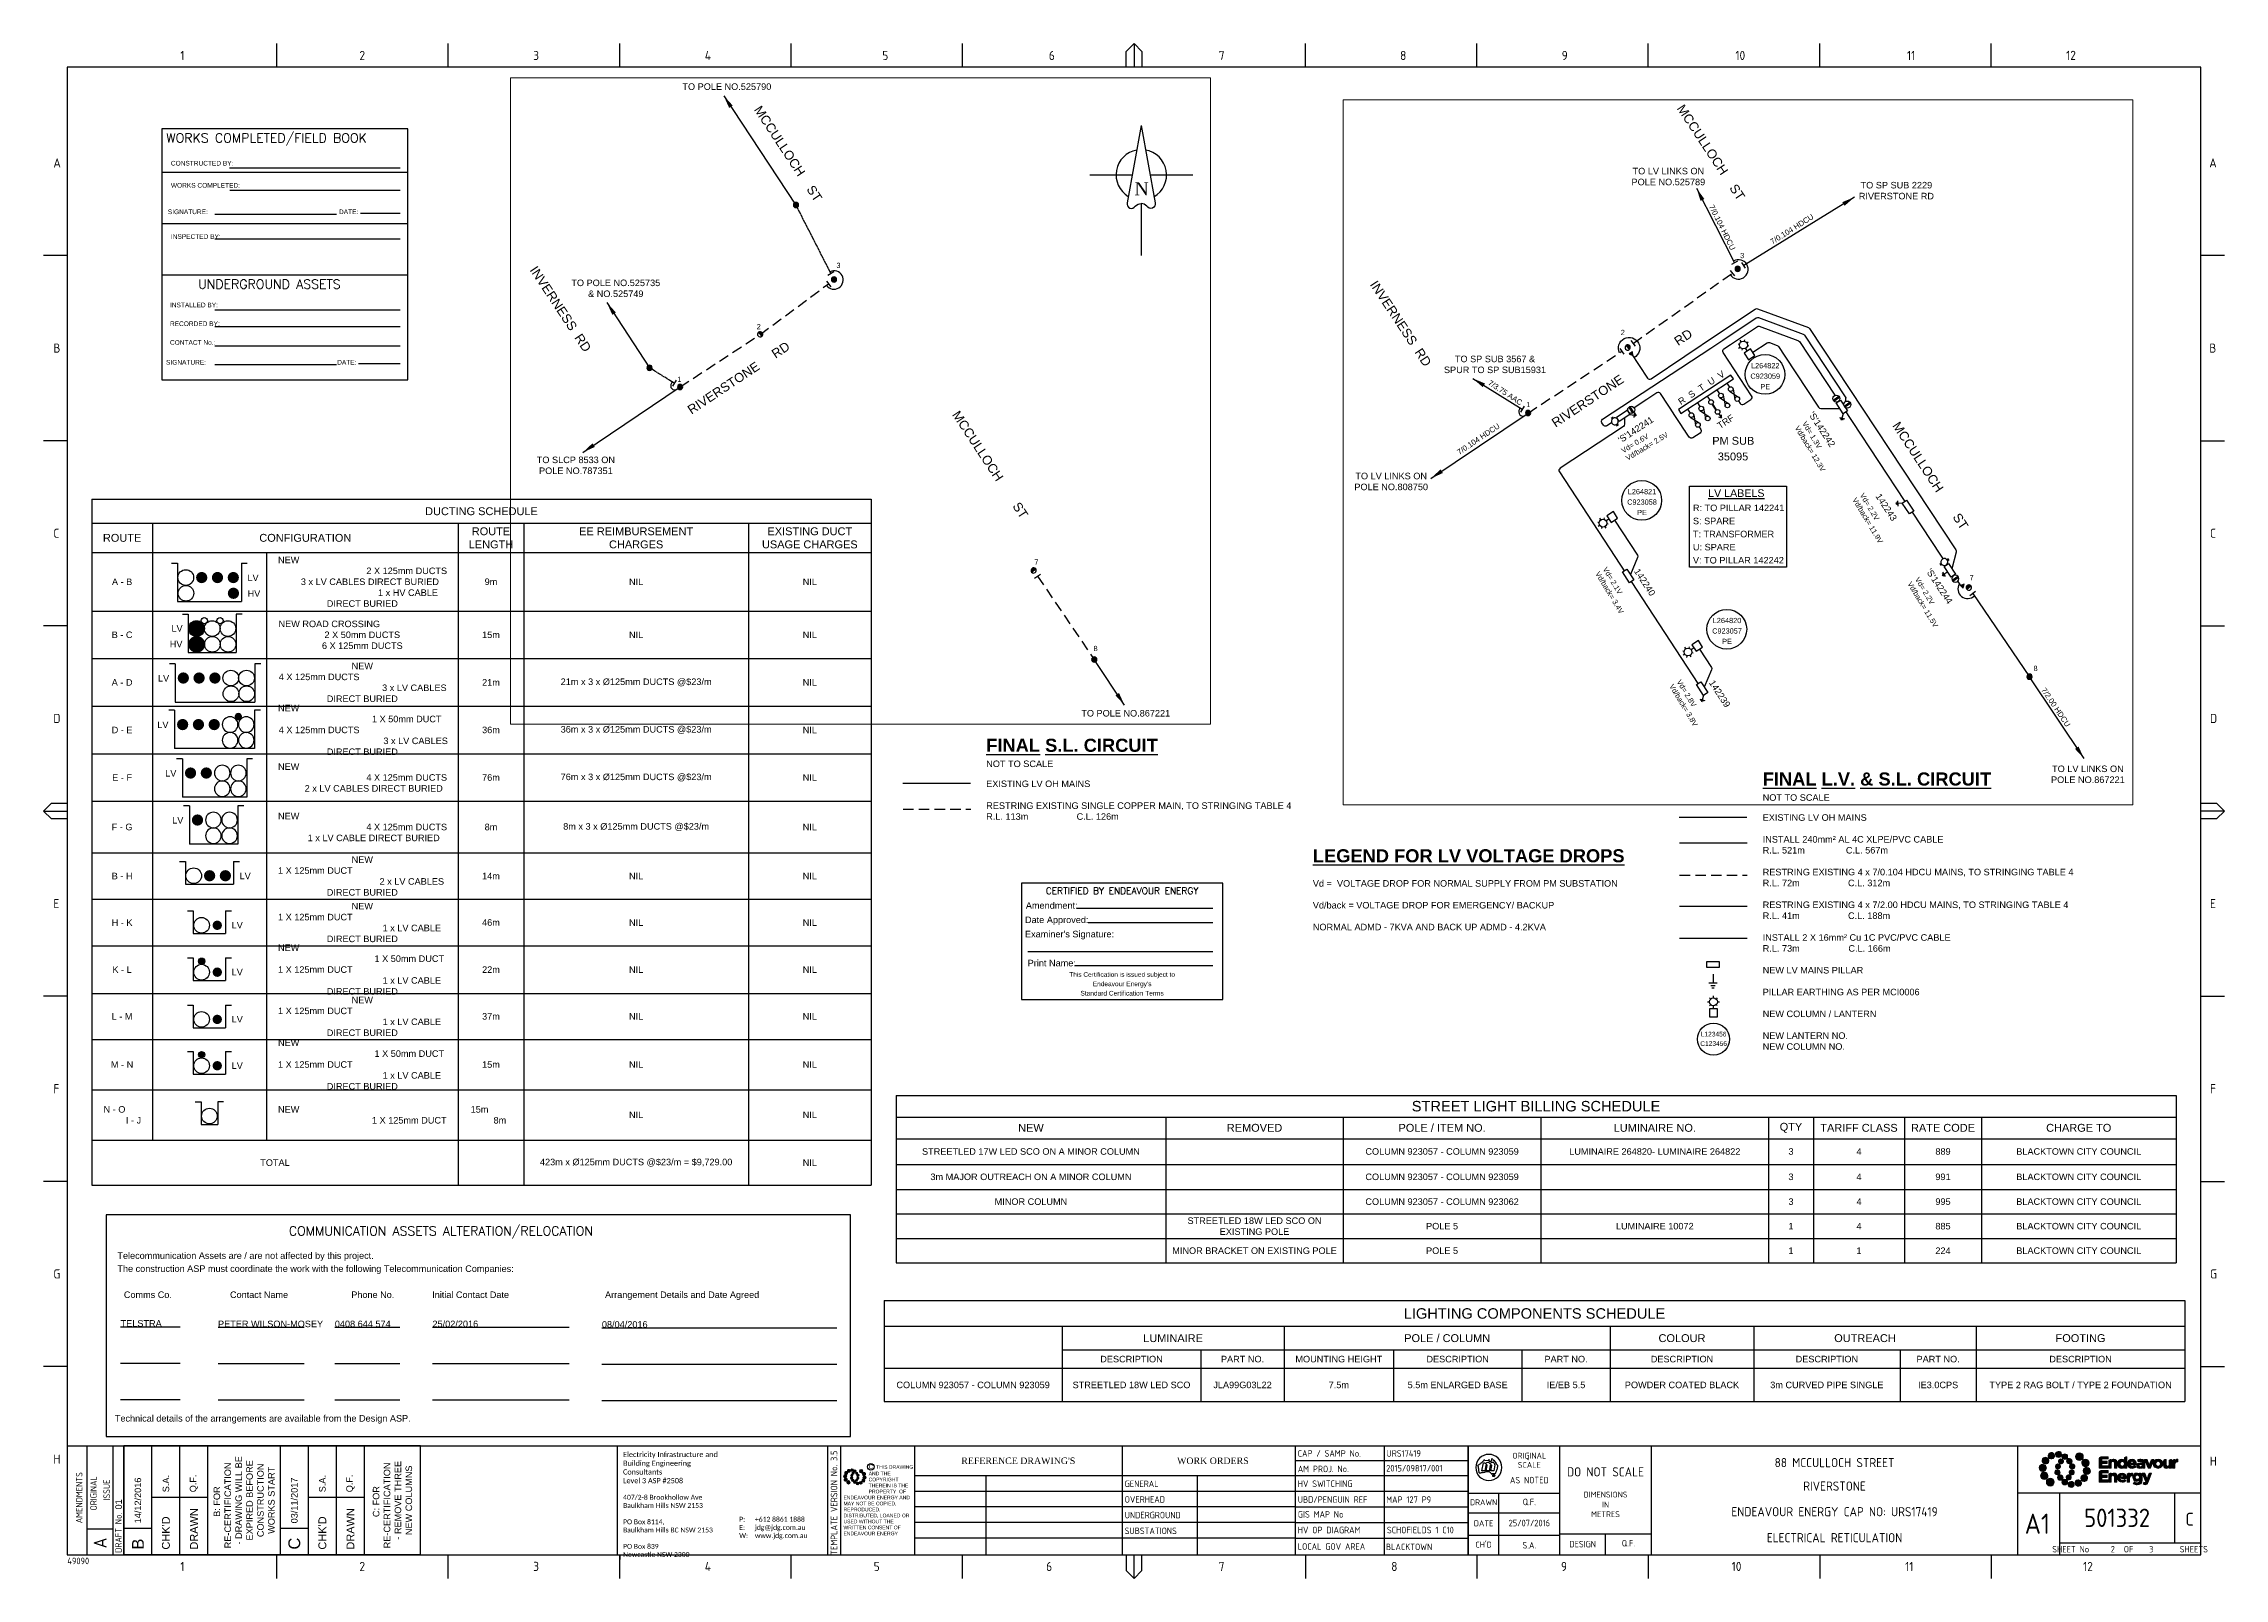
# Paper-space layout 'Sheet2 A1' of a CAD drawing. Header units: metres, sheet in millimetres. Extents: x -9 to 825, y -5 to 581.
# The model-space entities are those that its viewports show. They can reach past a viewport. Long polylines and large blocks are cut down to what shows.
import ezdxf
from ezdxf.enums import TextEntityAlignment as Align

# ---------------------------------------------------------------- set-up
doc = ezdxf.new("R2010")
doc.units = ezdxf.units.M
doc.linetypes.add('Cable Exist OH', pattern=[1, 1, 0])
doc.linetypes.add('Cable New OH', pattern=[6, 4, -2])
doc.layers.get('0').update_dxf_attribs({"color": 6})
for name, color, linetype in [('_User Miscellaneous1', 7, 'Continuous'), ('_User Miscellaneous10', 7, 'Continuous'), ('_User Miscellaneous3', 7, 'Continuous'), ('Equip_SP_LV_NEW', 7, 'Continuous'), ('Equip_SP_SL_NEW', 7, 'Continuous'), ('Notes', 7, 'Continuous'), ('Notes_LV_MISC', 7, 'Continuous'), ('SupportsUG_SP_EXT', 7, 'Continuous')]:
    doc.layers.add(name, color=color, linetype=linetype)
doc.layers.add('Viewports', color=6, linetype='Continuous', plot=False)
doc.styles.add('ARIAL', font='arial.ttf', dxfattribs={"height": 2})
doc.styles.add('Elec', font='romand__.ttf')
doc.styles.add('iecARIAL', font='arial.ttf', dxfattribs={"height": 2})
doc.styles.add('iecISOCP', font='isocp.shx')
doc.styles.add('iecNAME', font='times.ttf')
doc.styles.add('iecTimesNewRoman', font='times.ttf')
doc.styles.add('POLE_LABEL', font='arial.ttf')
doc.styles.add('SL_LABEL', font='arial.ttf')
doc.styles.get("Standard").update_dxf_attribs({"font": 'arial.ttf'})
doc.linetypes.add('Cable 2', pattern='A,7.5,-0.4,[">",Standard,S=4,R=0,X=0.4,Y=-1.9],-4.2', length=12.1)
doc.linetypes.add('Cable 4', pattern='A,5.25,-0.1,["o",Standard,S=2,R=0,X=1.2,Y=-0.7],-4', length=9.35)
doc.linetypes.add('Cable New UG', pattern='A,7,-0.25,["x",Standard,S=2,R=0,X=0.2,Y=-0.8],-2.1', length=9.35)
doc.dimstyles.new('GISCAD Dim Style', dxfattribs={"dimtxt": 2.5, "dimasz": 3, "dimexe": 1.25, "dimexo": 0.625, "dimtad": 1, "dimtoh": 1, "dimdec": 1, "dimtxsty": 'ARIAL', "dimcen": 2.5, "dimadec": 0, "dimazin": 0, "dimtfac": 1, "dimtdec": 1, "dimtmove": 0, "dimatfit": 3, "dimfxl": 1.25, "dimarcsym": 0})

psp = doc.layouts.new('Sheet2 A1')

# ---------------------------------------------------------------- texts
at = {"layer": '_User Miscellaneous1', "lineweight": 25, "char_height": 2.08325, "width": 124.1377, "attachment_point": 1, "style": 'iecARIAL'}
for s, insert in [('{\\fArial|b1|i0|c238|p34;\\H2.4001x;\\LF\\fArial|b1|i0|c0|p34;INAL S.L. \\fArial|b1|i0|c238|p34;C\\fArial|b1|i0|c0|p34;IRCUIT\\fArial|b1|i0|c238|p34;\\P\\fArial|b0|i0|c0|p34;\\H0.49998x;\\lNOT TO SCALE\\fArial|b0|i0|c238|p34;\\P\\H0.8333x;\\L\\C2;\\P\\fArial|b0|i0|c0|p34;\\H1.2x;\\l\\C256;EXISTING LV OH MAINS\\P\\P\\pt6.2498,468.73,516.65;\\H1.0001x;RESTRING EXISTING SINGLE COPPER MAIN, TO STRINGING TABLE 4\\P\\ptz;\\H0.99992x;R.L. 113m                   C.L. 126m}', (351.46, 315.48)), ('{\\fArial|b1|i0|c238|p34;\\H2.4001x;\\LF\\fArial|b1|i0|c0|p34;INAL\\fArial|b1|i0|c238|p34; \\fArial|b1|i0|c0|p34;L\\fArial|b1|i0|c238|p34;.V.\\fArial|b1|i0|c0|p34; & S.L. \\fArial|b1|i0|c238|p34;C\\fArial|b1|i0|c0|p34;IRCUIT\\fArial|b1|i0|c238|p34;\\P\\fArial|b0|i0|c0|p34;\\H0.49998x;\\lNOT TO SCALE\\fArial|b0|i0|c238|p34;\\P\\H0.8333x;\\L\\C2;\\P\\fArial|b0|i0|c0|p34;\\H1.2x;\\l\\C256;EXISTING LV OH MAINS\\P\\H0.99996x;\\P\\H0.99996x;INSTALL\\fArial|b0|i0|c238|p34; 240mm² AL \\fArial|b0|i0|c0|p34;4\\fArial|b0|i0|c238|p34;C XLPE\\fArial|b0|i0|c0|p34;/PVC\\fArial|b0|i0|c238|p34; C\\fArial|b0|i0|c0|p34;ABLE \\PR.L. 521m^I^I       C.L. 567m\\P\\P\\pt6.2498,468.73,516.65;\\H1.0002x;RESTRING EXISTING 4 x 7/0.104 HDCU MAINS, TO STRINGING TABLE 4\\P\\ptz;\\H0.99992x;R.L. 72m                   C.L. 312m\\P\\P\\pt6.2498,468.73,516.65;\\H1.0001x;RESTRING EXISTING 4 x 7/2.00 HDCU MAINS, TO STRINGING TABLE 4\\P\\ptz;\\H0.99992x;R.L. 41m                   C.L. 188m\\P\\P\\H0.99994x;INSTALL 2 X 16mm\\fArial|b0|i0|c238|p34;²\\fArial|b0|i0|c0|p34;\\H0.99996x; Cu 1C PVC/PVC CABLE\\PR.L. 73m^I^I        C.L. 166m\\P\\H1.0001x;\\PNEW LV MAINS PILLAR\\P\\P\\H0.99995x;PILLAR EARTHING AS PER MCI0006\\H0.99997x;\\P\\H0.99999x;\\C0;\\P\\H1.0001x;\\C256;NEW COLUMN / LANTERN \\L\\C2;\\P\\l\\C0;\\PNEW LANTERN NO.\\PNEW COLUMN NO.}', (648.18, 302.6))]:
    psp.add_mtext(s, dxfattribs=dict(at, insert=insert))
at = {"layer": '_User Miscellaneous1', "lineweight": 25, "insert": (629.44, 200.8), "char_height": 1.8, "attachment_point": 5, "line_spacing_factor": 1.2, "style": 'ARIAL'}
psp.add_mtext('L123456\\PC123456', dxfattribs=at)
at = {"layer": '_User Miscellaneous10', "insert": (476.27, 273.26), "char_height": 2.0833, "width": 122.323, "attachment_point": 1, "style": 'iecARIAL'}
psp.add_mtext('{\\fArial|b1|i0|c0|p34;\\H2.4001x;\\LLEGEND FOR LV VOLTAGE DROPS\\fArial|b0|i0|c238|p34;\\H0.49998x;\\l\\P\\H0.8333x;\\L\\C2;\\P\\fArial|b0|i0|c0|p34;\\H1.2001x;\\l\\C256;Vd =  VOLTAGE DROP FOR NORMAL SUPPLY FROM PM SUBSTATION\\P\\PVd/back = VOLTAGE DROP FOR EMERGENCY/ BACKUP\\P\\PNORMAL ADMD - 7KVA AND BACK UP ADMD - 4.2KVA}', dxfattribs=at)
at = {"layer": '_User Miscellaneous3', "lineweight": -3, "char_height": 2.5, "width": 8.5843, "line_spacing_factor": 1.2}
for s, insert, attachment_point in [('LV', (69.15, 378.23), 1), ('HV', (69.21, 372.22), 1), ('LV', (44.38, 358.92), 3), ('HV', (44.32, 352.91), 3), ('LV', (39.23, 339.84), 3), ('LV', (38.97, 322.06), 3), ('LV', (41.99, 303.53), 3), ('LV', (44.66, 285.58), 3), ('LV', (66.14, 264.3), 1), ('LV', (63.11, 245.51), 1), ('LV', (63.11, 227.6), 1), ('LV', (63.11, 209.56), 1), ('LV', (63.11, 191.85), 1)]:
    psp.add_mtext(s, dxfattribs=dict(at, insert=insert, attachment_point=attachment_point))
at = {"layer": 'Notes', "ltscale": 0.2, "insert": (212.68, 43), "char_height": 2, "width": 37.9943, "attachment_point": 1, "style": 'ARIAL', "bg_fill": 2}
psp.add_mtext('\\pt3.75;{\\fCalibri|b0|i0|c0|p34;Electricity Infrastructure and Building Engineering Consultants\\PLevel 3 ASP #2508}', dxfattribs=at)

msp = doc.modelspace()

# ---------------------------------------------------------------- texts
at = {"layer": '_User Miscellaneous1', "lineweight": 25}
for s, rotation, p in [('MCCULLOCH    ST', 303.462463, (303008.627, 6267997.096)), ('INVERNESS  RD', 303.462463, (302891.327, 6267929.816)), ('RIVERSTONE                  RD', 33.633091, (302962.429, 6267875.097)), ('MCCULLOCH    ST', 303.462463, (303099.743, 6267226.363)), ('INVERNESS  RD', 303.462463, (303014.063, 6267165.109)), ('RIVERSTONE     RD', 33.633091, (303076.007, 6267109.797)), ('MCCULLOCH        ST', 303.462463, (303175.463, 6267109.836))]:
    msp.add_text(s, height=3.5, rotation=rotation, dxfattribs=at).set_placement(p)
at = {"layer": '_User Miscellaneous1', "lineweight": 25, "style": 'ARIAL'}
for s, p in [('U', (303021.96, 6267892.877)), ('V', (303025.717, 6267895.355)), ('S', (303014.448, 6267887.921)), ('T', (303018.204, 6267890.399)), ('TRF', (303027.428, 6267877.435))]:
    msp.add_text(s, height=2.5, rotation=33.411376, dxfattribs=at).set_placement(p, align=Align.MIDDLE_CENTER)
at = {"layer": '_User Miscellaneous1', "lineweight": 25, "char_height": 2.5, "attachment_point": 2, "style": 'ARIAL'}
for s, width, insert in [('TO LV LINKS ON POLE NO.525789', 36.04915, (303005.542, 6267974.401)), ('TO SP SUB 2229 RIVERSTONE RD ', 34.10401, (303092.674, 6267969.022)), ('TO SP SUB 3567 & SPUR TO SP SUB15931 ', 40.04248, (302939.294, 6267902.627)), ('TO LV LINKS ON POLE NO.808750', 36.04915, (302899.622, 6267857.896)), ('TO LV LINKS ON POLE NO.867221', 36.04915, (303165.857, 6267746.015, 62.019)), ('TO POLE NO.525790', 40.04248, (303089.543, 6267236.433)), ('TO POLE NO.525735 & NO.525749', 35.68321, (303047.097, 6267161.453)), ('TO SLCP 8533 ON POLE NO.787351', 34.49244, (303031.85, 6267093.819)), ('TO POLE NO.867221', 40.04248, (303241.973, 6266996.999))]:
    msp.add_mtext_dynamic_manual_height_columns(s, width=width, gutter_width=17.5, heights=[10.798], dxfattribs=dict(at, insert=insert))
at = {"layer": '_User Miscellaneous1', "lineweight": 25, "char_height": 2.5, "width": 23.21823, "attachment_point": 1, "line_spacing_factor": 1.2}
for s, insert, rotation in [('\\pi2.332;{\\H0.83335x;\\C7;7/0.104 HDCU}', (303021.812, 6267962.637), 296.426011), ('\\pi2.332;{\\H0.83335x;\\C7;7/0.104 HDCU}', (303042.234, 6267945.554), 32.327034), ('\\pi4.2931;{\\H0.83335x;\\C7;7/3.75 AAC}', (302934.004, 6267895.825), 326.69478), ('\\pi2.332;{\\H0.83335x;\\C7;7/0.104 HDCU}', (302922.582, 6267865.073), 34), ('\\pi3.1413;{\\H0.83335x;\\C7;7/2.00 HDCU}', (303147.878, 6267778.653), 304)]:
    msp.add_mtext(s, dxfattribs=dict(at, insert=insert, rotation=rotation))
at = {"layer": '_User Miscellaneous1', "lineweight": 25, "char_height": 2, "width": 4.42822, "attachment_point": 1}
for s, insert in [('\\pi1.5593;3', (303031.418, 6267941.881)), ('\\pi1.5518;2', (302985.785, 6267912.492)), ('\\pi1.8458;1', (302949.4, 6267884.951)), ('\\pi1.5552;8', (303143.535, 6267784.152)), ('\\pi1.5593;3', (303129.853, 6267167.876)), ('\\pi1.5518;2', (303099.381, 6267144.435)), ('\\pi1.8458;1', (303068.751, 6267124.299)), ('\\pi1.5668;7', (303205.498, 6267054.499)), ('\\pi1.5552;8', (303228.115, 6267021.498))]:
    msp.add_mtext(s, dxfattribs=dict(at, insert=insert))
at = {"layer": '_User Miscellaneous1', "lineweight": 25, "attachment_point": 1, "line_spacing_factor": 1.2}
for s, insert, char_height, width in [('\\pi2.0954;PM SUB \\P\\pi4.2011;35095', (303020.217, 6267871.605), 3, 19.71264), ('      {\\H1.1667x;\\LLV \\fArial|b0|i0|c204|p34;LABEL\\fArial|b0|i0|c0|p34;S\\fArial|b0|i0|c204|p34;\\P\\H0.85714x;\\lR: }TO PILLAR 142241\\PS: SPARE\\PT{\\fArial|b0|i0|c204|p34;: }TRANSFORMER\\PU: SPARE\\PV{\\fArial|b0|i0|c204|p34;: }TO PILLAR 142242', (303014.926, 6267851.554), 2.49999, 36.38951)]:
    msp.add_mtext(s, dxfattribs=dict(at, insert=insert, char_height=char_height, width=width))

# ---------------------------------------------------------------- blocks, each defined once
blk = doc.blocks.new('NOTE_CERTIFIED-BY-IE')
at = {"color": 7, "linetype": 'Continuous', "lineweight": -3}
for p, q in [((21.25, 34.9), (73.15, 34.9)), ((25.46, 29.41), (73.15, 29.41)), ((2.51, 18.32), (73.15, 18.32)), ((20.45, 12.96), (73.15, 12.96))]:
    blk.add_line(p, q, dxfattribs=at)
blk.add_lwpolyline([(0, 0), (76.98, 0), (76.98, 44.52), (0, 44.52)], close=True)
at = {"color": 7, "lineweight": -3, "style": 'Elec'}
blk.add_text('CERTIFIED BY ENDEAVOUR ENERGY', height=2.52, dxfattribs=at).set_placement((38.51, 41.58), align=Align.MIDDLE_CENTER)
at = {"color": 7, "lineweight": -3}
for s, p in [('Amendment:', (1.7, 35.94)), ('Date Approved:', (1.37, 30.47)), ("Examiner's Signature:", (1.37, 25.01))]:
    blk.add_text(s, height=2.5, dxfattribs=at).set_placement(p, align=Align.MIDDLE_LEFT)
blk.add_text('Print Name:', height=2.5, dxfattribs=at).set_placement((2.4, 11.95), align=Align.BOTTOM_LEFT)
at = {"color": 7, "lineweight": -3, "insert": (38.49, 5.99), "char_height": 1.79, "attachment_point": 5, "line_spacing_factor": 1.2}
blk.add_mtext("This Certification is issued subject to \\PEndeavour Energy's \\PStandard Certification Terms", dxfattribs=at)
blk = doc.blocks.new('NOTE_WORKS-COMPLETED')
at = {"color": 7, "linetype": 'Continuous', "lineweight": -3}
for p, q in [((21.53, 67.59), (86.7, 67.59)), ((21.64, 59.14), (86.7, 59.14)), ((71.48, 50.3), (86.7, 50.3)), ((15.87, 49.96), (62.4, 49.96)), ((15.87, 40.47), (86.7, 40.47)), ((15.87, 13.31), (86.7, 13.31)), ((15.87, 7.02), (86.7, 7.02)), ((15.87, -0.45), (86.7, -0.45)), ((15.87, -7.55), (62.4, -7.55)), ((70.78, -7.2), (86.7, -7.2))]:
    blk.add_line(p, q, dxfattribs=at)
for p, q in [((89.67, 65.79), (-4.44, 65.79)), ((89.67, 46.21), (-4.44, 46.21)), ((89.44, 26.62), (-4.44, 26.62))]:
    blk.add_line(p, q)
blk.add_lwpolyline([(-4.44, -13.44), (89.67, -13.44), (89.67, 82.54), (-4.44, 82.54)], close=True)
at = {"color": 7, "lineweight": -3, "style": 'Elec'}
blk.add_text('WORKS COMPLETED/FIELD BOOK', height=3.5, dxfattribs=at).set_placement((-2.69, 79.04), align=Align.MIDDLE_LEFT)
at = {"color": 7, "lineweight": -3}
for s, p in [('CONSTRUCTED BY:', (-0.92, 69.38)), ('WORKS COMPLETED:', (-0.91, 60.93)), ('INSPECTED BY:', (-0.91, 41.35))]:
    blk.add_text(s, height=1.79, dxfattribs=at).set_placement(p, align=Align.MIDDLE_LEFT)
for s, p in [('SIGNATURE:', (5.57, 50.82)), ('DATE:', (67.02, 50.82)), ('SIGNATURE:', (4.87, -6.69)), ('DATE:', (66.32, -6.69))]:
    blk.add_text(s, height=1.79, dxfattribs=at).set_placement(p, align=Align.MIDDLE_CENTER)
at = {"color": 7, "lineweight": -3, "style": 'Elec'}
blk.add_text('UNDERGROUND ASSETS', height=3.5, dxfattribs=at).set_placement((9.48, 24.91), align=Align.TOP_LEFT)
at = {"color": 7, "lineweight": -3, "insert": (-1.27, 16.11), "char_height": 1.79, "attachment_point": 1, "line_spacing_factor": 1.2}
blk.add_mtext('INSTALLED BY:\\P\\PRECORDED BY:\\P\\PCONTACT No.:', dxfattribs=at)
blk = doc.blocks.new('NorthPnt 11(NP11)')
for p, q in [((-19.7, 0.02), (-3.49, 0)), ((3.32, 0), (19.7, -0.02)), ((-0.08, -10.94), (-0.08, -30.8))]:
    blk.add_line(p, q)
for points in [[(-0.08, 18.81), (-5.43, -10.68, 0.877048), (-2.29, -11.9, -0.1543), (-0.08, -10.94, 0.090511)], [(-0.08, 18.81), (5.26, -10.68, -0.877048), (2.13, -11.9, 0.1543), (-0.08, -10.94, -0.090511)]]:
    blk.add_lwpolyline(points, format="xyb")
for start, end in [(100.5988, 238.86433), (300.09942, 80.43745)]:
    blk.add_arc((0, 0), 9.64, start, end)
at = {"color": 7, "style": 'iecNAME'}
blk.add_text('N', height=5.02, dxfattribs=at).set_placement((-2.62, -7.82))
blk = doc.blocks.new('*T87')
at = {"layer": '_User Miscellaneous1', "color": 0, "lineweight": -2, "transparency": 16777216}
for p, q in [((0, 0), (497.03, 0)), ((0, 0), (0, -38.59)), ((497.03, 0), (497.03, -38.59)), ((67.96, -9.84), (67.96, -18.84)), ((152.83, -9.84), (152.83, -38.59)), ((277.46, -9.84), (277.46, -38.59)), ((332.28, -9.84), (332.28, -18.84)), ((417.31, -9.84), (417.31, -38.59)), ((67.96, -18.84), (121.05, -18.84)), ((121.05, -18.84), (121.05, -38.59)), ((152.83, -18.84), (194.63, -18.84)), ((194.63, -18.84), (194.63, -38.59)), ((243.65, -18.84), (243.65, -38.59)), ((332.28, -18.84), (388.19, -18.84)), ((388.19, -18.84), (388.19, -38.59)), ((0, -25.84), (497.03, -25.84)), ((67.96, -25.84), (67.96, -38.59)), ((332.28, -25.84), (332.28, -38.59)), ((0, -38.59), (497.03, -38.59))]:
    blk.add_line(p, q, dxfattribs=at)
at = {"layer": 'Defpoints', "color": 8, "linetype": 'ByBlock', "lineweight": 0, "transparency": 16777216}
for p, q in [((0, -9.84), (497.03, -9.84)), ((67.96, -18.84), (67.96, -25.84)), ((121.05, -18.84), (152.83, -18.84)), ((194.63, -18.84), (332.28, -18.84)), ((332.28, -18.84), (332.28, -25.84)), ((388.19, -18.84), (497.03, -18.84))]:
    blk.add_line(p, q, dxfattribs=at)
at = {"layer": '_User Miscellaneous1', "transparency": 16777216, "attachment_point": 5, "style": 'ARIAL'}
for s, insert, char_height, width in [('{\\C0;LIGHTING COMPONENTS SCHEDULE}', (248.51, -4.92), 4, 489.0289), ('DESCRIPTION', (94.51, -22.34), 2.5, 45.0907), ('PART NO.', (136.94, -22.34), 2.5, 23.7757), ('MOUNTING HEIGHT', (173.73, -22.34), 2.5, 33.7958), ('DESCRIPTION', (219.14, -22.34), 2.5, 41.023), ('PART NO.', (260.55, -22.34), 2.5, 25.8124), ('DESCRIPTION', (304.87, -22.34), 2.5, 46.8213), ('DESCRIPTION', (360.23, -22.34), 2.5, 47.9051), ('PART NO.', (402.75, -22.34), 2.5, 21.1244), ('DESCRIPTION', (457.17, -22.34), 2.5, 71.7177), ('COLUMN 923057 - COLUMN 923059', (33.98, -32.21), 2.5, 59.9628), ('STREETLED 18W LED SCO ', (94.51, -32.21), 2.5, 45.0907), ('JLA99G03L22', (136.94, -32.21), 2.5, 23.7757), ('7.5m ', (173.73, -32.21), 2.5, 33.7958), ('5.5m ENLARGED BASE ', (219.14, -32.21), 2.5, 41.023), ('IE/EB 5.5 ', (260.55, -32.21), 2.5, 25.8124), ('POWDER COATED BLACK', (304.87, -32.21), 2.5, 46.8213), ('3m CURVED PIPE SINGLE', (360.23, -32.21), 2.5, 47.9051), ('IE3.0CPS ', (402.75, -32.21), 2.5, 21.1244), ('TYPE 2 RAG BOLT / TYPE 2 FOUNDATION', (457.17, -32.21), 2.5, 71.7177)]:
    blk.add_mtext(s, dxfattribs=dict(at, insert=insert, char_height=char_height, width=width))
at = {"layer": '_User Miscellaneous1', "color": 0, "transparency": 16777216, "char_height": 3, "attachment_point": 5, "style": 'ARIAL'}
for s, insert, width in [('LUMINAIRE', (110.4, -14.34), 76.8664), ('POLE / COLUMN', (215.14, -14.34), 116.6313), ('OUTREACH', (374.8, -14.34), 77.0295)]:
    blk.add_mtext(s, dxfattribs=dict(at, insert=insert, width=width))
at = {"layer": '_User Miscellaneous1', "color": 0, "transparency": 16777216, "char_height": 3, "attachment_point": 5}
for s, insert, width in [('COLOUR', (304.87, -14.34), 46.8213), ('FOOTING', (457.17, -14.34), 71.7177)]:
    blk.add_mtext(s, dxfattribs=dict(at, insert=insert, width=width))
blk = doc.blocks.new('A$C67D84016')
at = {"layer": 'Equip_SP_SL_NEW'}
for p, q in [((0.75, 2.25), (0, 2.25)), ((0.79, 3.71), (1.19, 3.31)), ((0.79, 0.79), (1.19, 1.19)), ((2.25, 4.98), (2.25, 3.75)), ((2.25, 0.75), (2.25, 0)), ((3.71, 3.71), (3.31, 3.31)), ((3.71, 0.79), (3.31, 1.19)), ((4.5, 2.25), (3.75, 2.25))]:
    blk.add_line(p, q, dxfattribs=at)
blk.add_circle((2.25, 2.25), 1.5, dxfattribs=at)
blk = doc.blocks.new('A$C492B3CEC')
for p, q in [((0.2, 2.04), (0, 1.55)), ((0.85, 2.06), (0.45, 1.08)), ((1.58, 2.26), (0.82, 0.43)), ((3.2, 0.52), (1.2, 1.34))]:
    blk.add_line(p, q)
blk = doc.blocks.new('*T96')
at = {"layer": '_User Miscellaneous1', "color": 0, "lineweight": -2, "transparency": 16777216}
for p, q in [((0, 0), (297.84, 0)), ((0, 0), (0, -262.13)), ((297.84, 0), (297.84, -262.13)), ((0, -9.19), (297.84, -9.19)), ((23.19, -9.19), (23.19, -244.84)), ((140.02, -9.19), (140.02, -262.13)), ((165.09, -9.19), (165.09, -262.13)), ((250.95, -9.19), (250.95, -262.13)), ((0, -20.35), (297.84, -20.35)), ((66.73, -20.35), (66.73, -244.84)), ((0, -42.73), (297.84, -42.73)), ((0, -60.9), (297.84, -60.9)), ((0, -79.07), (297.84, -79.07)), ((0, -97.24), (297.84, -97.24)), ((0, -115.41), (297.84, -115.41)), ((0, -135.08), (297.84, -135.08)), ((0, -152.86), (297.84, -152.86)), ((0, -170.64), (297.84, -170.64)), ((0, -188.81), (297.84, -188.81)), ((0, -206.39), (297.84, -206.39)), ((0, -225.61), (297.84, -225.61)), ((0, -244.84), (297.84, -244.84)), ((0, -262.13), (297.84, -262.13))]:
    blk.add_line(p, q, dxfattribs=at)
at = {"layer": '_User Miscellaneous1', "transparency": 16777216, "attachment_point": 5, "style": 'ARIAL'}
for s, insert, char_height, width in [('DUCTING SCHEDULE', (148.92, -4.6), 3, 289.8407), ('NEW                                                                                               2 X 125mm DUCTS                                                                              3 x LV CABLES DIRECT BURIED                                         1 x HV CABLE DIRECT BURIED                                                             ', (103.38, -31.54), 2.5, 65.2875), ('{\\C0;A} - {\\C0;B               }', (11.59, -31.54), 2.5, 15.1871), ('9m                         ', (152.55, -31.54), 2.5, 17.0714), ('NIL', (208.02, -31.54), 2.5, 77.8582), ('NIL', (274.39, -31.54), 2.5, 38.8921), ('NEW ROAD CROSSING                                                                                                2 X 50mm DUCTS\\P6 X 125mm DUCTS                                                ', (103.38, -51.81), 2.5, 65.2875), ('{\\C0;B} - {\\C0;C                              }', (11.59, -51.81), 2.5, 15.1871), ('15m                                         ', (152.55, -51.81), 2.5, 17.0714), ('NIL', (208.02, -51.81), 2.5, 77.8582), ('NIL', (274.39, -51.81), 2.5, 38.8921), ('NEW                                                                                               \\P4 X 125mm DUCTS                                                                             3 x LV CABLES DIRECT BURIED', (103.38, -69.98), 2.5, 65.2875), ('{\\C0;A} - {\\C0;D }', (11.59, -69.98), 2.5, 15.1871), ('21m', (152.55, -69.98), 2.5, 17.0714), ('21m x 3 x %%C125mm DUCTS @$23/m', (208.02, -69.98), 2.5, 77.8582), ('NIL', (274.39, -69.98), 2.5, 38.8921), ('NEW                                                                                               1 X 50mm DUCT\\P4 X 125mm DUCTS                                                                              3 x LV CABLES DIRECT BURIED', (103.38, -88.16), 2.5, 65.2875), ('{\\C0;D} - {\\C0;E}', (11.59, -88.16), 2.5, 15.1871), ('36m', (152.55, -88.16), 2.5, 17.0714), ('36m x 3 x %%C125mm DUCTS @$23/m', (208.02, -88.16), 2.5, 77.8582), ('NIL', (274.39, -88.16), 2.5, 38.8921), ('{\\C0;E} - {\\C0;F}', (11.59, -106.33), 2.5, 15.1871), ('NEW                                                                                               4 X 125mm DUCTS                                                                              2 x LV CABLES DIRECT BURIED', (103.38, -106.33), 2.5, 65.2875), ('76m', (152.55, -106.33), 2.5, 17.0714), ('76m x 3 x %%C125mm DUCTS @$23/m', (208.02, -106.33), 2.5, 77.8582), ('NIL', (274.39, -106.33), 2.5, 38.8921), ('{\\C0;F} - {\\C0;G                             }', (11.59, -125.25), 2.5, 15.1871), ('NEW                                                                                               4 X 125mm DUCTS                                                                              1 x LV CABLE DIRECT BURIED', (103.38, -125.25), 2.5, 65.2875), ('8m                                                 ', (152.55, -125.25), 2.5, 17.0714), ('8m x 3 x %%C125mm DUCTS @$23/m', (208.02, -125.25), 2.5, 77.8582), ('NIL', (274.39, -125.25), 2.5, 38.8921), ('NEW                                                                                                 \\P1 X 125mm DUCT                                                                              2 x LV CABLES DIRECT BURIED', (103.38, -143.97), 2.5, 65.2875), ('{\\C0;B} - {\\C0;H}', (11.59, -143.97), 2.5, 15.1871), ('14m ', (152.55, -143.97), 2.5, 17.0714), ('NIL', (208.02, -143.97), 2.5, 77.8582), ('NIL', (274.39, -143.97), 2.5, 38.8921), ('NEW                                                                                                 \\P1 X 125mm DUCT                                                                              1 x LV CABLE DIRECT BURIED', (103.38, -161.75), 2.5, 65.2875), ('{\\C0;H} - {\\C0;K             }', (11.59, -161.75), 2.5, 15.1871), ('46m                ', (152.55, -161.75), 2.5, 17.0714), ('NIL', (208.02, -161.75), 2.5, 77.8582), ('NIL', (274.39, -161.75), 2.5, 38.8921), ('NEW                                                                                                 1 X 50mm DUCT\\P1 X 125mm DUCT                                                                              1 x LV CABLE DIRECT BURIED', (103.38, -179.72), 2.5, 65.2875), ('{\\C0;K} - {\\C0;L                            }', (11.59, -179.72), 2.5, 15.1871), ('22m                ', (152.55, -179.72), 2.5, 17.0714), ('NIL', (208.02, -179.72), 2.5, 77.8582), ('NIL', (274.39, -179.72), 2.5, 38.8921), ('NEW                                                                                                 \\P1 X 125mm DUCT                                                                              1 x LV CABLE DIRECT BURIED', (103.38, -197.6), 2.5, 65.2875), ('{\\C0;L} - {\\C0;M }', (11.59, -197.6), 2.5, 15.1871), ('37m', (152.55, -197.6), 2.5, 17.0714), ('NIL', (208.02, -197.6), 2.5, 77.8582), ('NIL', (274.39, -197.6), 2.5, 38.8921), ('NEW                                                                                                 1 X 50mm DUCT\\P1 X 125mm DUCT                                                                              1 x LV CABLE DIRECT BURIED', (103.38, -216), 2.5, 65.2875), ('{\\C0;M} - {\\C0;N                                        }', (11.59, -216), 2.5, 15.1871), ('15m                                ', (152.55, -216), 2.5, 17.0714), ('NIL', (208.02, -216), 2.5, 77.8582), ('NIL', (274.39, -216), 2.5, 38.8921), ('{\\C0;N} - {\\C0;O                 I} - {\\C0;J }', (11.59, -235.23), 2.5, 15.1871), ('NEW                                                                                                 1 X 125mm DUCT  ', (103.38, -235.23), 2.5, 65.2875), ('15m                  8m  ', (152.55, -235.23), 2.5, 17.0714), ('NIL', (208.02, -235.23), 2.5, 77.8582), ('NIL', (274.39, -235.23), 2.5, 38.8921), ('TOTAL', (70.01, -253.49), 2.5, 132.0189), ('423m x %%C125mm DUCTS @$23/m = $9,729.00', (208.02, -253.49), 2.5, 77.8582), ('NIL', (274.39, -253.49), 2.5, 38.8921)]:
    blk.add_mtext(s, dxfattribs=dict(at, insert=insert, char_height=char_height, width=width))
at = {"layer": '_User Miscellaneous1', "color": 0, "transparency": 16777216, "char_height": 3, "attachment_point": 5, "style": 'ARIAL'}
for s, insert, width in [('ROUTE', (11.59, -14.77), 15.1871), ('CONFIGURATION', (81.6, -14.77), 108.8319), ('ROUTE \\PLENGTH', (152.55, -14.77), 17.0714), ('EE REIMBURSEMENT\\PCHARGES', (208.02, -14.77), 77.8582), ('EXISTING DUCT \\PUSAGE CHARGES', (274.39, -14.77), 38.8921)]:
    blk.add_mtext(s, dxfattribs=dict(at, insert=insert, width=width))
blk = doc.blocks.new('A$C6F2E37A2')
at = {"color": 7}
blk.add_circle((3, 3), 3, dxfattribs=at)
blk = doc.blocks.new('A$C4652764F')
at = {"color": 7}
blk.add_circle((1.2, 1.2), 1.2, dxfattribs=at)
blk = doc.blocks.new('*U98')
at = {"color": 7, "linetype": 'Continuous', "lineweight": -3, "ltscale": 5}
for p, q in [((3.981207, 30.157659), (20.361884, 30.157659)), ((30.75786, 30.027329), (54.442086, 30.027329)), ((62.863145, 30.027329), (80.757893, 30.027329)), ((89.705268, 30.027329), (127.336872, 30.027329)), ((136.284246, 29.880112), (200.881207, 29.880112)), ((3.981207, 20.157659), (20.361884, 20.157659)), ((30.75786, 20.027329), (54.442086, 20.027329)), ((62.863145, 20.027329), (80.757893, 20.027329)), ((89.705268, 20.027329), (127.336872, 20.027329)), ((136.284246, 19.880112), (200.881207, 19.880112)), ((3.981207, 10.157659), (20.361884, 10.157659)), ((30.75786, 10.027329), (54.442086, 10.027329)), ((62.863145, 10.027329), (80.757893, 10.027329)), ((89.705268, 10.027329), (127.336872, 10.027329)), ((136.284246, 9.880112), (200.881207, 9.880112))]:
    blk.add_line(p, q, dxfattribs=at)
at = {"color": 0}
blk.add_lwpolyline([(0, 0), (204.621271, 0), (204.621271, 60.924828), (0, 60.924828)], close=True, dxfattribs=at)
at = {"color": 7, "lineweight": -3, "style": 'Elec'}
blk.add_text('COMMUNICATION ASSETS ALTERATION/RELOCATION', height=2.5, dxfattribs=at).set_placement((50.247779, 56.493498), align=Align.MIDDLE_LEFT)
at = {"color": 7, "lineweight": -3}
blk.add_text('Comms Co.                       Contact Name                         Phone No.               Initial Contact Date                                      Arrangement Details and Date Agreed', height=1.79, dxfattribs=at).set_placement((4.876207, 38.952935), align=Align.MIDDLE_LEFT)
at = {"color": 7, "linetype": 'Continuous', "lineweight": -3, "ltscale": 5}
blk.add_text('Technical details of the arrangements are available from the Design ASP.', height=1.79, dxfattribs=at).set_placement((2.40355, 4.967655), align=Align.MIDDLE_LEFT)
at = {"color": 7, "lineweight": -3, "insert": (3.103213, 47.638984), "char_height": 1.79, "attachment_point": 4, "line_spacing_factor": 1.2}
blk.add_mtext('Telecommunication Assets are / are not affected by this project.\\PThe construction ASP must coordinate the work with the following Telecommunication Companies:', dxfattribs=at)
at = {"color": 7, "lineweight": -3, "flags": 4}
for tag, p in [('COMMS_CO1', (3.981207, 30.157659)), ('CONTACT_NAME1', (30.75786, 30.027329)), ('PHONE_NUMBER1', (62.863145, 30.027329)), ('CONTRACT_DATE1', (89.705268, 30.027329)), ('ARRANGEMENT_DETAIL&DATE_AGREED1', (136.284246, 29.880112)), ('COMMS_CO2', (3.981207, 20.157659)), ('CONTACT_NAME2', (30.75786, 20.027329)), ('PHONE_NUMBER2', (62.863145, 20.027329)), ('CONTRACT_DATE2', (89.705268, 20.027329)), ('ARRANGEMENT_DETAIL&DATE_AGREED2', (136.284246, 19.880112)), ('COMMS_CO3', (3.981207, 10.157659)), ('CONTACT_NAME3', (30.75786, 10.027329)), ('PHONE_NUMBER3', (62.863145, 10.027329)), ('CONTRACT_DATE3', (89.705268, 10.027329)), ('ARRANGEMENT_DETAIL&DATE_AGREED3', (136.284246, 9.880112))]:
    blk.add_attdef(tag, p, '', height=1.79, dxfattribs=at)
blk = doc.blocks.new('*T99')
at = {"layer": 'Notes', "color": 0, "linetype": 'ByBlock', "lineweight": -2, "transparency": 16777216}
for p, q in [((0, 0), (489.17, 0)), ((0, 0), (0, -64.03)), ((489.17, 0), (489.17, -64.03)), ((0, -8.28), (489.17, -8.28)), ((103.13, -8.28), (103.13, -64.03)), ((170.88, -8.28), (170.88, -64.03)), ((246.46, -8.28), (246.46, -64.03)), ((333.46, -8.28), (333.46, -64.03)), ((350.55, -8.28), (350.55, -64.03)), ((385.43, -8.28), (385.43, -64.03)), ((414.75, -8.28), (414.75, -64.03)), ((0, -16.55), (489.17, -16.55)), ((0, -26.34), (489.17, -26.34)), ((0, -35.93), (489.17, -35.93)), ((0, -45.29), (489.17, -45.29)), ((0, -54.66), (489.17, -54.66)), ((0, -64.03), (489.17, -64.03))]:
    blk.add_line(p, q, dxfattribs=at)
at = {"layer": 'Notes', "color": 0, "transparency": 16777216, "attachment_point": 5}
for s, insert, char_height, width in [('{\\C256;STREET LIGHT BILLING SCHEDULE}', (244.58, -4.14), 4, 487.1661), ('NEW', (51.56, -12.41), 3, 101.1264), ('REMOVED', (137, -12.41), 3, 65.7524), ('POLE / ITEM NO.', (208.67, -12.41), 3, 73.5774), ('LUMINAIRE NO.', (289.96, -12.41), 3, 85.0063), ('QTY', (342, -12.41), 3, 15.0843), ('TARIFF CLASS', (367.99, -12.41), 3, 32.8867), ('RATE CODE', (400.09, -12.41), 3, 27.3192), ('CHARGE TO', (451.96, -12.41), 3, 72.4136), ('{\\C256;STREETLED 17W LED SCO ON A MINOR COLUMN}', (51.56, -21.45), 2.5, 101.1264), ('{\\C256;COLUMN 923057 - COLUMN 923059}', (208.67, -21.45), 2.5, 73.5774), ('LUMINAIRE {\\C256;264820}- LUMINAIRE {\\C256;264822}', (289.96, -21.45), 2.5, 85.0063), ('3', (342, -21.45), 2.5, 15.0843), ('4', (367.99, -21.45), 2.5, 32.8867), ('889', (400.09, -21.45), 2.5, 27.3192), ('BLACKTOWN CITY COUNCIL', (451.96, -21.45), 2.5, 72.4136), ('{\\C256;3m MAJOR OUTREACH ON A MINOR COLUMN}', (51.56, -31.13), 2.5, 101.1264), ('{\\C256;COLUMN 923057 - COLUMN 923059}', (208.67, -31.13), 2.5, 73.5774), ('3', (342, -31.13), 2.5, 15.0843), ('4', (367.99, -31.13), 2.5, 32.8867), ('991', (400.09, -31.13), 2.5, 27.3192), ('BLACKTOWN CITY COUNCIL', (451.96, -31.13), 2.5, 72.4136), ('{\\C256;MINOR COLUMN}', (51.56, -40.61), 2.5, 101.1264), ('{\\C256;COLUMN 923057 - COLUMN 923062}', (208.67, -40.61), 2.5, 73.5774), ('3', (342, -40.61), 2.5, 15.0843), ('4', (367.99, -40.61), 2.5, 32.8867), ('995', (400.09, -40.61), 2.5, 27.3192), ('BLACKTOWN CITY COUNCIL', (451.96, -40.61), 2.5, 72.4136), ('{\\C256;STREETLED 18W LED SCO ON EXISTING POLE}', (137, -49.98), 2.5, 65.7524), ('{\\C256;POLE 5}', (208.67, -49.98), 2.5, 73.5774), ('LUMINAIRE {\\C256;10072}', (289.96, -49.98), 2.5, 85.0063), ('1', (342, -49.98), 2.5, 15.0843), ('4', (367.99, -49.98), 2.5, 32.8867), ('885', (400.09, -49.98), 2.5, 27.3192), ('BLACKTOWN CITY COUNCIL', (451.96, -49.98), 2.5, 72.4136), ('{\\C256;MINOR BRACKET ON EXISTING POLE}', (137, -59.35), 2.5, 65.7524), ('{\\C256;POLE 5}', (208.67, -59.35), 2.5, 73.5774), ('1', (342, -59.35), 2.5, 15.0843), ('1', (367.99, -59.35), 2.5, 32.8867), ('224', (400.09, -59.35), 2.5, 27.3192), ('BLACKTOWN CITY COUNCIL', (451.96, -59.35), 2.5, 72.4136)]:
    blk.add_mtext(s, dxfattribs=dict(at, insert=insert, char_height=char_height, width=width))
blk = doc.blocks.new('*T101')
at = {"layer": '_User Miscellaneous1', "color": 0, "linetype": 'ByBlock', "lineweight": -2, "transparency": 16777216}
for p, q in [((-59.79, 0), (-59.79, 41.65)), ((0, 41.65), (-59.79, 41.65)), ((-49.07, 0), (-49.07, 41.65)), ((-38.36, 0), (-38.36, 41.65)), ((-27.66, 0), (-27.66, 41.65)), ((0, 0), (0, 41.65)), ((-27.66, 21.9), (-49.07, 21.9)), ((-49.07, 10.02), (-59.79, 10.02)), ((0, 0), (-59.79, 0))]:
    blk.add_line(p, q, dxfattribs=at)
at = {"layer": '_User Miscellaneous1', "color": 0, "transparency": 16777216, "rotation": 90, "style": 'ARIAL'}
for s, insert, char_height, width, attachment_point in [('B{\\fArial|b0|i0|c238|p34;:} FOR  RE-CERTIFICATION      - DRAWING WILL BE EXPIRED BEFORE CONSTRUCTION WORKS START', (-13.83, 20.82), 2.5, 37.6454, 5), ('14/12/2016', (-54.43, 12.02), 2.5, 27.6238, 4), ('S.A.', (-43.72, 23.9), 2.5, 15.7476, 4), ('Q.F.', (-33.01, 23.9), 2.5, 15.7476, 4), ('{\\fArial|b0|i0|c238|p34;DRAWN}', (-33.01, 2), 3, 17.8977, 4), ("CHK'D", (-43.72, 2), 3, 17.8977, 4), ('B', (-54.43, 2), 4.5, 6.0216, 4)]:
    blk.add_mtext(s, dxfattribs=dict(at, insert=insert, char_height=char_height, width=width, attachment_point=attachment_point))
blk = doc.blocks.new('EE_LOGO_SMALL')
at = {"layer": 'Notes'}
h = blk.add_hatch(color=256, dxfattribs=at)
edge = h.paths.add_edge_path()
edge.add_spline(control_points=[(-8.4, 2), (-9.2, 2), (-9.8, 1.4), (-9.8, 0.7), (-9.9, -0.1), (-9.3, -0.7), (-8.6, -0.8), (-7.8, -0.8), (-7.2, -0.2), (-7.1, 0.5), (-7.1, 1.3), (-7.7, 1.9), (-8.4, 2)], knot_values=[0, 0, 0, 0, 1, 1, 1, 2, 2, 2, 3, 3, 3, 4, 4, 4, 4], degree=3, periodic=0)
h = blk.add_hatch(color=256, dxfattribs=at)
edge = h.paths.add_edge_path()
edge.add_spline(control_points=[(-6.8, 4.5), (-7.4, 4.8), (-8.2, 4.6), (-8.6, 4), (-8.9, 3.4), (-8.7, 2.6), (-8.1, 2.2), (-7.5, 1.9), (-6.7, 2.1), (-6.3, 2.7), (-6, 3.3), (-6.2, 4.1), (-6.8, 4.5)], knot_values=[0, 0, 0, 0, 1, 1, 1, 2, 2, 2, 3, 3, 3, 4, 4, 4, 4], degree=3, periodic=0)
h = blk.add_hatch(color=256, dxfattribs=at)
edge = h.paths.add_edge_path()
edge.add_spline(control_points=[(-4.2, 5.9), (-4.6, 6.5), (-5.3, 6.6), (-5.9, 6.3), (-6.4, 5.9), (-6.6, 5.1), (-6.2, 4.6), (-5.9, 4), (-5.1, 3.8), (-4.6, 4.2), (-4, 4.6), (-3.8, 5.3), (-4.2, 5.9)], knot_values=[0, 0, 0, 0, 1, 1, 1, 2, 2, 2, 3, 3, 3, 4, 4, 4, 4], degree=3, periodic=0)
h = blk.add_hatch(color=256, dxfattribs=at)
edge = h.paths.add_edge_path()
edge.add_spline(control_points=[(-1.3, 5.9), (-1.4, 6.5), (-2, 7), (-2.6, 6.9), (-3.3, 6.9), (-3.7, 6.3), (-3.7, 5.6), (-3.6, 5), (-3, 4.5), (-2.4, 4.6), (-1.7, 4.7), (-1.3, 5.2), (-1.3, 5.9)], knot_values=[0, 0, 0, 0, 1, 1, 1, 2, 2, 2, 3, 3, 3, 4, 4, 4, 4], degree=3, periodic=0)
h = blk.add_hatch(color=256, dxfattribs=at)
edge = h.paths.add_edge_path()
edge.add_spline(control_points=[(-2.5, 2.1), (-3, 2.2), (-3.5, 1.9), (-3.6, 1.3), (-3.7, 0.8), (-3.4, 0.3), (-2.9, 0.2), (-2.4, 0.1), (-1.9, 0.4), (-1.8, 0.9), (-1.7, 1.5), (-2, 2), (-2.5, 2.1)], knot_values=[0, 0, 0, 0, 1, 1, 1, 2, 2, 2, 3, 3, 3, 4, 4, 4, 4], degree=3, periodic=0)
h = blk.add_hatch(color=256, dxfattribs=at)
edge = h.paths.add_edge_path()
edge.add_spline(control_points=[(1, 4.9), (1, 4.3), (0.5, 3.8), (-0.1, 3.8), (-0.7, 3.8), (-1.2, 4.3), (-1.2, 4.9), (-1.2, 5.5), (-0.7, 6), (-0.1, 6), (0.5, 6), (1, 5.5), (1, 4.9)], knot_values=[0, 0, 0, 0, 1, 1, 1, 2, 2, 2, 3, 3, 3, 4, 4, 4, 4], degree=3, periodic=0)
edge = h.paths.add_edge_path()
edge.add_spline(control_points=[(-1.4, 4), (-1.9, 4.1), (-2.4, 3.8), (-2.5, 3.3), (-2.6, 2.7), (-2.3, 2.2), (-1.8, 2.1), (-1.3, 2), (-0.7, 2.3), (-0.6, 2.9), (-0.5, 3.4), (-0.9, 3.9), (-1.4, 4)], knot_values=[0, 0, 0, 0, 1, 1, 1, 2, 2, 2, 3, 3, 3, 4, 4, 4, 4], degree=3, periodic=0)
h = blk.add_hatch(color=256, dxfattribs=at)
edge = h.paths.add_edge_path()
edge.add_spline(control_points=[(2.3, 2.4), (2.8, 2.8), (2.8, 3.4), (2.4, 3.9), (2, 4.3), (1.4, 4.3), (0.9, 3.9), (0.5, 3.6), (0.5, 2.9), (0.9, 2.5), (1.2, 2), (1.9, 2), (2.3, 2.4)], knot_values=[0, 0, 0, 0, 1, 1, 1, 2, 2, 2, 3, 3, 3, 4, 4, 4, 4], degree=3, periodic=0)
edge = h.paths.add_edge_path()
edge.add_spline(control_points=[(1, 4.9), (1, 4.3), (0.5, 3.8), (-0.1, 3.8), (-0.7, 3.8), (-1.2, 4.3), (-1.2, 4.9), (-1.2, 5.5), (-0.7, 6), (-0.1, 6), (0.5, 6), (1, 5.5), (1, 4.9)], knot_values=[0, 0, 0, 0, 1, 1, 1, 2, 2, 2, 3, 3, 3, 4, 4, 4, 4], degree=3, periodic=0)
h = blk.add_hatch(color=256, dxfattribs=at)
edge = h.paths.add_edge_path()
edge.add_spline(control_points=[(1, 4.9), (1, 4.3), (0.5, 3.8), (-0.1, 3.8), (-0.7, 3.8), (-1.2, 4.3), (-1.2, 4.9), (-1.2, 5.5), (-0.7, 6), (-0.1, 6), (0.5, 6), (1, 5.5), (1, 4.9)], knot_values=[0, 0, 0, 0, 1, 1, 1, 2, 2, 2, 3, 3, 3, 4, 4, 4, 4], degree=3, periodic=0)
edge = h.paths.add_edge_path(flags=16)
edge.add_spline(control_points=[(1, 4.9), (1, 4.3), (0.5, 3.8), (-0.1, 3.8), (-0.7, 3.8), (-1.2, 4.3), (-1.2, 4.9), (-1.2, 5.5), (-0.7, 6), (-0.1, 6), (0.5, 6), (1, 5.5), (1, 4.9)], knot_values=[0, 0, 0, 0, 1, 1, 1, 2, 2, 2, 3, 3, 3, 4, 4, 4, 4], degree=3, periodic=0)
h = blk.add_hatch(color=256, dxfattribs=at)
edge = h.paths.add_edge_path()
edge.add_spline(control_points=[(3, 0.2), (3.5, 0.3), (3.8, 0.9), (3.7, 1.4), (3.6, 1.9), (3, 2.3), (2.5, 2.1), (1.9, 2), (1.6, 1.4), (1.8, 0.9), (1.9, 0.4), (2.5, 0.1), (3, 0.2)], knot_values=[0, 0, 0, 0, 1, 1, 1, 2, 2, 2, 3, 3, 3, 4, 4, 4, 4], degree=3, periodic=0)
h = blk.add_hatch(color=256, dxfattribs=at)
edge = h.paths.add_edge_path()
edge.add_spline(control_points=[(7, 4.9), (7, 4), (6.3, 3.4), (5.5, 3.4), (4.6, 3.4), (4, 4), (4, 4.9), (4, 5.7), (4.6, 6.4), (5.5, 6.4), (6.3, 6.4), (7, 5.7), (7, 4.9)], knot_values=[0, 0, 0, 0, 1, 1, 1, 2, 2, 2, 3, 3, 3, 4, 4, 4, 4], degree=3, periodic=0)
h = blk.add_hatch(color=256, dxfattribs=at)
edge = h.paths.add_edge_path()
edge.add_spline(control_points=[(8.4, 1.1), (9.1, 1.5), (9.4, 2.3), (9.1, 3), (8.8, 3.7), (7.9, 4.1), (7.2, 3.8), (6.5, 3.4), (6.2, 2.6), (6.5, 1.9), (6.8, 1.2), (7.7, 0.8), (8.4, 1.1)], knot_values=[0, 0, 0, 0, 1, 1, 1, 2, 2, 2, 3, 3, 3, 4, 4, 4, 4], degree=3, periodic=0)
h = blk.add_hatch(color=256, dxfattribs=at)
edge = h.paths.add_edge_path()
edge.add_spline(control_points=[(8.3, -1.9), (9, -1.9), (9.7, -1.4), (9.7, -0.6), (9.7, 0.1), (9.2, 0.8), (8.4, 0.8), (7.7, 0.8), (7, 0.3), (7, -0.5), (6.9, -1.2), (7.5, -1.9), (8.3, -1.9)], knot_values=[0, 0, 0, 0, 1, 1, 1, 2, 2, 2, 3, 3, 3, 4, 4, 4, 4], degree=3, periodic=0)
h = blk.add_hatch(color=256, dxfattribs=at)
edge = h.paths.add_edge_path()
edge.add_spline(control_points=[(-8.5, -1.1), (-9.2, -1.4), (-9.6, -2.3), (-9.3, -3), (-8.9, -3.7), (-8.1, -4), (-7.4, -3.7), (-6.7, -3.4), (-6.3, -2.5), (-6.6, -1.8), (-7, -1.1), (-7.8, -0.8), (-8.5, -1.1)], knot_values=[0, 0, 0, 0, 1, 1, 1, 2, 2, 2, 3, 3, 3, 4, 4, 4, 4], degree=3, periodic=0)
h = blk.add_hatch(color=256, dxfattribs=at)
edge = h.paths.add_edge_path()
edge.add_spline(control_points=[(-7.1, -4.8), (-7.1, -4), (-6.5, -3.3), (-5.6, -3.3), (-4.8, -3.3), (-4.1, -4), (-4.1, -4.8), (-4.1, -5.7), (-4.8, -6.3), (-5.6, -6.3), (-6.5, -6.3), (-7.1, -5.7), (-7.1, -4.8)], knot_values=[0, 0, 0, 0, 1, 1, 1, 2, 2, 2, 3, 3, 3, 4, 4, 4, 4], degree=3, periodic=0)
h = blk.add_hatch(color=256, dxfattribs=at)
edge = h.paths.add_edge_path()
edge.add_spline(control_points=[(-3.1, -0.2), (-3.7, -0.3), (-4, -0.8), (-3.8, -1.4), (-3.7, -1.9), (-3.2, -2.2), (-2.6, -2.1), (-2.1, -1.9), (-1.8, -1.4), (-1.9, -0.9), (-2.1, -0.3), (-2.6, 0), (-3.1, -0.2)], knot_values=[0, 0, 0, 0, 1, 1, 1, 2, 2, 2, 3, 3, 3, 4, 4, 4, 4], degree=3, periodic=0)
h = blk.add_hatch(color=256, dxfattribs=at)
edge = h.paths.add_edge_path()
edge.add_spline(control_points=[(-2.5, -2.3), (-2.9, -2.7), (-3, -3.4), (-2.6, -3.8), (-2.2, -4.2), (-1.5, -4.3), (-1.1, -3.9), (-0.7, -3.5), (-0.6, -2.8), (-1, -2.4), (-1.4, -2), (-2, -1.9), (-2.5, -2.3)], knot_values=[0, 0, 0, 0, 1, 1, 1, 2, 2, 2, 3, 3, 3, 4, 4, 4, 4], degree=3, periodic=0)
h = blk.add_hatch(color=256, dxfattribs=at)
edge = h.paths.add_edge_path()
edge.add_spline(control_points=[(-1.2, -4.8), (-1.2, -4.2), (-0.7, -3.7), (-0.1, -3.7), (0.5, -3.7), (1, -4.2), (1, -4.8), (1, -5.4), (0.5, -5.9), (-0.1, -5.9), (-0.7, -5.9), (-1.2, -5.4), (-1.2, -4.8)], knot_values=[0, 0, 0, 0, 1, 1, 1, 2, 2, 2, 3, 3, 3, 4, 4, 4, 4], degree=3, periodic=0)
h = blk.add_hatch(color=256, dxfattribs=at)
edge = h.paths.add_edge_path()
edge.add_spline(control_points=[(1.2, -3.9), (1.7, -4.1), (2.2, -3.7), (2.3, -3.2), (2.5, -2.7), (2.1, -2.2), (1.6, -2.1), (1.1, -2), (0.6, -2.3), (0.5, -2.8), (0.4, -3.3), (0.7, -3.8), (1.2, -3.9)], knot_values=[0, 0, 0, 0, 1, 1, 1, 2, 2, 2, 3, 3, 3, 4, 4, 4, 4], degree=3, periodic=0)
h = blk.add_hatch(color=256, dxfattribs=at)
edge = h.paths.add_edge_path()
edge.add_spline(control_points=[(1.2, -5.8), (1.3, -6.5), (1.8, -6.9), (2.5, -6.9), (3.1, -6.8), (3.6, -6.2), (3.5, -5.6), (3.4, -5), (2.9, -4.5), (2.2, -4.6), (1.6, -4.6), (1.1, -5.2), (1.2, -5.8)], knot_values=[0, 0, 0, 0, 1, 1, 1, 2, 2, 2, 3, 3, 3, 4, 4, 4, 4], degree=3, periodic=0)
h = blk.add_hatch(color=256, dxfattribs=at)
edge = h.paths.add_edge_path()
edge.add_spline(control_points=[(2.4, -2), (2.9, -2.1), (3.4, -1.8), (3.5, -1.3), (3.6, -0.8), (3.3, -0.3), (2.8, -0.2), (2.2, -0.1), (1.7, -0.4), (1.6, -0.9), (1.5, -1.4), (1.8, -1.9), (2.4, -2)], knot_values=[0, 0, 0, 0, 1, 1, 1, 2, 2, 2, 3, 3, 3, 4, 4, 4, 4], degree=3, periodic=0)
h = blk.add_hatch(color=256, dxfattribs=at)
edge = h.paths.add_edge_path()
edge.add_spline(control_points=[(4, -5.8), (4.4, -6.4), (5.2, -6.6), (5.7, -6.2), (6.3, -5.8), (6.5, -5.1), (6.1, -4.5), (5.7, -4), (5, -3.8), (4.4, -4.2), (3.8, -4.5), (3.7, -5.3), (4, -5.8)], knot_values=[0, 0, 0, 0, 1, 1, 1, 2, 2, 2, 3, 3, 3, 4, 4, 4, 4], degree=3, periodic=0)
h = blk.add_hatch(color=256, dxfattribs=at)
edge = h.paths.add_edge_path()
edge.add_spline(control_points=[(6.7, -4.4), (7.3, -4.8), (8.1, -4.6), (8.4, -4), (8.8, -3.3), (8.6, -2.6), (8, -2.2), (7.3, -1.8), (6.6, -2.1), (6.2, -2.7), (5.8, -3.3), (6, -4.1), (6.7, -4.4)], knot_values=[0, 0, 0, 0, 1, 1, 1, 2, 2, 2, 3, 3, 3, 4, 4, 4, 4], degree=3, periodic=0)
at = {"layer": 'Notes', "lineweight": 0}
for points in [[(1.8, 2.1), (1.8, 2.1)], [(-2, -2.1), (-2, -2.1)]]:
    blk.add_lwpolyline(points, dxfattribs=at)
for points in [[(-8.4, 2), (-9.2, 2), (-9.8, 1.4), (-9.8, 0.7), (-9.9, -0.1), (-9.3, -0.7), (-8.6, -0.8), (-7.8, -0.8), (-7.2, -0.2), (-7.1, 0.5), (-7.1, 1.3), (-7.7, 1.9), (-8.4, 2)], [(-6.8, 4.5), (-7.4, 4.8), (-8.2, 4.6), (-8.6, 4), (-8.9, 3.4), (-8.7, 2.6), (-8.1, 2.2), (-7.5, 1.9), (-6.7, 2.1), (-6.3, 2.7), (-6, 3.3), (-6.2, 4.1), (-6.8, 4.5)], [(-4.2, 5.9), (-4.6, 6.5), (-5.3, 6.6), (-5.9, 6.3), (-6.4, 5.9), (-6.6, 5.1), (-6.2, 4.6), (-5.9, 4), (-5.1, 3.8), (-4.6, 4.2), (-4, 4.6), (-3.8, 5.3), (-4.2, 5.9)], [(-1.3, 5.9), (-1.4, 6.5), (-2, 7), (-2.6, 6.9), (-3.3, 6.9), (-3.7, 6.3), (-3.7, 5.6), (-3.6, 5), (-3, 4.5), (-2.4, 4.6), (-1.7, 4.7), (-1.3, 5.2), (-1.3, 5.9)], [(-2.5, 2.1), (-3, 2.2), (-3.5, 1.9), (-3.6, 1.3), (-3.7, 0.8), (-3.4, 0.3), (-2.9, 0.2), (-2.4, 0.1), (-1.9, 0.4), (-1.8, 0.9), (-1.7, 1.5), (-2, 2), (-2.5, 2.1)], [(-1.4, 4), (-1.9, 4.1), (-2.4, 3.8), (-2.5, 3.3), (-2.6, 2.7), (-2.3, 2.2), (-1.8, 2.1), (-1.3, 2), (-0.7, 2.3), (-0.6, 2.9), (-0.5, 3.4), (-0.9, 3.9), (-1.4, 4)], [(1, 4.9), (1, 4.3), (0.5, 3.8), (-0.1, 3.8), (-0.7, 3.8), (-1.2, 4.3), (-1.2, 4.9), (-1.2, 5.5), (-0.7, 6), (-0.1, 6), (0.5, 6), (1, 5.5), (1, 4.9)], [(1, 4.9), (1, 4.3), (0.5, 3.8), (-0.1, 3.8), (-0.7, 3.8), (-1.2, 4.3), (-1.2, 4.9), (-1.2, 5.5), (-0.7, 6), (-0.1, 6), (0.5, 6), (1, 5.5), (1, 4.9)], [(2.3, 2.4), (2.8, 2.8), (2.8, 3.4), (2.4, 3.9), (2, 4.3), (1.4, 4.3), (0.9, 3.9), (0.5, 3.6), (0.5, 2.9), (0.9, 2.5), (1.2, 2), (1.9, 2), (2.3, 2.4)], [(3, 0.2), (3.5, 0.3), (3.8, 0.9), (3.7, 1.4), (3.6, 1.9), (3, 2.3), (2.5, 2.1), (1.9, 2), (1.6, 1.4), (1.8, 0.9), (1.9, 0.4), (2.5, 0.1), (3, 0.2)], [(7, 4.9), (7, 4), (6.3, 3.4), (5.5, 3.4), (4.6, 3.4), (4, 4), (4, 4.9), (4, 5.7), (4.6, 6.4), (5.5, 6.4), (6.3, 6.4), (7, 5.7), (7, 4.9)], [(8.4, 1.1), (9.1, 1.5), (9.4, 2.3), (9.1, 3), (8.8, 3.7), (7.9, 4.1), (7.2, 3.8), (6.5, 3.4), (6.2, 2.6), (6.5, 1.9), (6.8, 1.2), (7.7, 0.8), (8.4, 1.1)], [(8.3, -1.9), (9, -1.9), (9.7, -1.4), (9.7, -0.6), (9.7, 0.1), (9.2, 0.8), (8.4, 0.8), (7.7, 0.8), (7, 0.3), (7, -0.5), (6.9, -1.2), (7.5, -1.9), (8.3, -1.9)], [(-8.5, -1.1), (-9.2, -1.4), (-9.6, -2.3), (-9.3, -3), (-8.9, -3.7), (-8.1, -4), (-7.4, -3.7), (-6.7, -3.4), (-6.3, -2.5), (-6.6, -1.8), (-7, -1.1), (-7.8, -0.8), (-8.5, -1.1)], [(-7.1, -4.8), (-7.1, -4), (-6.5, -3.3), (-5.6, -3.3), (-4.8, -3.3), (-4.1, -4), (-4.1, -4.8), (-4.1, -5.7), (-4.8, -6.3), (-5.6, -6.3), (-6.5, -6.3), (-7.1, -5.7), (-7.1, -4.8)], [(-3.1, -0.2), (-3.7, -0.3), (-4, -0.8), (-3.8, -1.4), (-3.7, -1.9), (-3.2, -2.2), (-2.6, -2.1), (-2.1, -1.9), (-1.8, -1.4), (-1.9, -0.9), (-2.1, -0.3), (-2.6, 0), (-3.1, -0.2)], [(-2.5, -2.3), (-2.9, -2.7), (-3, -3.4), (-2.6, -3.8), (-2.2, -4.2), (-1.5, -4.3), (-1.1, -3.9), (-0.7, -3.5), (-0.6, -2.8), (-1, -2.4), (-1.4, -2), (-2, -1.9), (-2.5, -2.3)], [(-1.2, -4.8), (-1.2, -4.2), (-0.7, -3.7), (-0.1, -3.7), (0.5, -3.7), (1, -4.2), (1, -4.8), (1, -5.4), (0.5, -5.9), (-0.1, -5.9), (-0.7, -5.9), (-1.2, -5.4), (-1.2, -4.8)], [(1.2, -3.9), (1.7, -4.1), (2.2, -3.7), (2.3, -3.2), (2.5, -2.7), (2.1, -2.2), (1.6, -2.1), (1.1, -2), (0.6, -2.3), (0.5, -2.8), (0.4, -3.3), (0.7, -3.8), (1.2, -3.9)], [(1.2, -5.8), (1.3, -6.5), (1.8, -6.9), (2.5, -6.9), (3.1, -6.8), (3.6, -6.2), (3.5, -5.6), (3.4, -5), (2.9, -4.5), (2.2, -4.6), (1.6, -4.6), (1.1, -5.2), (1.2, -5.8)], [(2.4, -2), (2.9, -2.1), (3.4, -1.8), (3.5, -1.3), (3.6, -0.8), (3.3, -0.3), (2.8, -0.2), (2.2, -0.1), (1.7, -0.4), (1.6, -0.9), (1.5, -1.4), (1.8, -1.9), (2.4, -2)], [(4, -5.8), (4.4, -6.4), (5.2, -6.6), (5.7, -6.2), (6.3, -5.8), (6.5, -5.1), (6.1, -4.5), (5.7, -4), (5, -3.8), (4.4, -4.2), (3.8, -4.5), (3.7, -5.3), (4, -5.8)], [(6.7, -4.4), (7.3, -4.8), (8.1, -4.6), (8.4, -4), (8.8, -3.3), (8.6, -2.6), (8, -2.2), (7.3, -1.8), (6.6, -2.1), (6.2, -2.7), (5.8, -3.3), (6, -4.1), (6.7, -4.4)]]:
    blk.add_open_spline(points, degree=3, knots=[0, 0, 0, 0, 1, 1, 1, 2, 2, 2, 3, 3, 3, 4, 4, 4, 4], dxfattribs=at)
blk = doc.blocks.new('EE_COPYRIGHT_A1')
at = {"layer": 'Notes'}
blk.add_circle((9.53, -0.82), 1.15, dxfattribs=at)
at = {"xscale": 0.4, "yscale": 0.4, "zscale": 0.4}
blk.add_blockref('EE_LOGO_SMALL', (3.96, -4.29), dxfattribs=at)
at = {"layer": 'Notes', "insert": (0, 0), "char_height": 1.25, "width": 24.1208, "attachment_point": 1, "style": 'ARIAL'}
blk.add_mtext('\\pt8.75;               ^I{\\H1.2x;C } THIS DRAWING\\P\\pi-8.75,l8.75,t8.75,20;       ^IAND THE ^I\\P\\pi0,t8.75;COPYRIGHT\\P\\pi-8.75,t1.25,8.75;^I^ITHEREIN IS THE PROPERTY  OF \\P\\pi0,l0,t1.25;ENDEAVOUR ENERGY AND MAY NOT BE COPIED, REPRODUCED, DISTRIBUTED, LOANED OR USED WITHOUT THE WRITTEN CONSENT OF ENDEAVOUR ENERGY', dxfattribs=at)
blk = doc.blocks.new('EE_LOGO')
h = blk.add_hatch(color=7)
edge = h.paths.add_edge_path()
edge.add_spline(control_points=[(-25.34, 1.94), (-26.08, 1.98), (-26.72, 1.41), (-26.77, 0.66), (-26.81, -0.09), (-26.24, -0.72), (-25.49, -0.77), (-24.74, -0.81), (-24.1, -0.24), (-24.06, 0.51), (-24.02, 1.25), (-24.59, 1.89), (-25.34, 1.94)], knot_values=[0, 0, 0, 0, 1, 1, 1, 2, 2, 2, 3, 3, 3, 4, 4, 4, 4], degree=3, periodic=0)
h = blk.add_hatch(color=7)
edge = h.paths.add_edge_path()
edge.add_spline(control_points=[(-23.73, 4.46), (-24.34, 4.81), (-25.13, 4.61), (-25.49, 3.99), (-25.85, 3.38), (-25.64, 2.59), (-25.03, 2.23), (-24.41, 1.87), (-23.63, 2.08), (-23.27, 2.69), (-22.91, 3.31), (-23.12, 4.1), (-23.73, 4.46)], knot_values=[0, 0, 0, 0, 1, 1, 1, 2, 2, 2, 3, 3, 3, 4, 4, 4, 4], degree=3, periodic=0)
h = blk.add_hatch(color=7)
edge = h.paths.add_edge_path()
edge.add_spline(control_points=[(-21.12, 5.87), (-21.48, 6.44), (-22.24, 6.61), (-22.81, 6.24), (-23.37, 5.88), (-23.54, 5.12), (-23.17, 4.55), (-22.81, 3.98), (-22.05, 3.82), (-21.48, 4.19), (-20.92, 4.55), (-20.75, 5.31), (-21.12, 5.87)], knot_values=[0, 0, 0, 0, 1, 1, 1, 2, 2, 2, 3, 3, 3, 4, 4, 4, 4], degree=3, periodic=0)
h = blk.add_hatch(color=7)
edge = h.paths.add_edge_path()
edge.add_spline(control_points=[(-19.43, 2.06), (-19.94, 2.17), (-20.44, 1.84), (-20.55, 1.33), (-20.66, 0.82), (-20.34, 0.32), (-19.83, 0.21), (-19.32, 0.1), (-18.81, 0.42), (-18.71, 0.93), (-18.59, 1.44), (-18.92, 1.95), (-19.43, 2.06)], knot_values=[0, 0, 0, 0, 1, 1, 1, 2, 2, 2, 3, 3, 3, 4, 4, 4, 4], degree=3, periodic=0)
h = blk.add_hatch(color=7)
edge = h.paths.add_edge_path()
edge.add_spline(control_points=[(-18.27, 5.87), (-18.34, 6.5), (-18.91, 6.97), (-19.54, 6.9), (-20.18, 6.84), (-20.65, 6.27), (-20.58, 5.63), (-20.52, 4.99), (-19.95, 4.53), (-19.31, 4.59), (-18.67, 4.66), (-18.21, 5.23), (-18.27, 5.87)], knot_values=[0, 0, 0, 0, 1, 1, 1, 2, 2, 2, 3, 3, 3, 4, 4, 4, 4], degree=3, periodic=0)
h = blk.add_hatch(color=7)
edge = h.paths.add_edge_path()
edge.add_spline(control_points=[(-15.91, 4.86), (-15.91, 4.26), (-16.4, 3.77), (-17, 3.77), (-17.6, 3.77), (-18.08, 4.26), (-18.08, 4.86), (-18.08, 5.46), (-17.6, 5.95), (-17, 5.95), (-16.4, 5.95), (-15.91, 5.46), (-15.91, 4.86)], knot_values=[0, 0, 0, 0, 1, 1, 1, 2, 2, 2, 3, 3, 3, 4, 4, 4, 4], degree=3, periodic=0)
edge = h.paths.add_edge_path()
edge.add_spline(control_points=[(-18.29, 3.97), (-18.8, 4.08), (-19.3, 3.76), (-19.41, 3.25), (-19.52, 2.74), (-19.2, 2.23), (-18.69, 2.12), (-18.18, 2.01), (-17.67, 2.33), (-17.56, 2.84), (-17.45, 3.35), (-17.78, 3.86), (-18.29, 3.97)], knot_values=[0, 0, 0, 0, 1, 1, 1, 2, 2, 2, 3, 3, 3, 4, 4, 4, 4], degree=3, periodic=0)
h = blk.add_hatch(color=7)
edge = h.paths.add_edge_path()
edge.add_spline(control_points=[(-14.59, 2.36), (-14.16, 2.75), (-14.12, 3.41), (-14.51, 3.84), (-14.89, 4.27), (-15.55, 4.31), (-15.99, 3.93), (-16.42, 3.54), (-16.46, 2.88), (-16.07, 2.45), (-15.69, 2.01), (-15.02, 1.98), (-14.59, 2.36)], knot_values=[0, 0, 0, 0, 1, 1, 1, 2, 2, 2, 3, 3, 3, 4, 4, 4, 4], degree=3, periodic=0)
edge = h.paths.add_edge_path()
edge.add_spline(control_points=[(-15.91, 4.86), (-15.91, 4.26), (-16.4, 3.77), (-17, 3.77), (-17.6, 3.77), (-18.08, 4.26), (-18.08, 4.86), (-18.08, 5.46), (-17.6, 5.95), (-17, 5.95), (-16.4, 5.95), (-15.91, 5.46), (-15.91, 4.86)], knot_values=[0, 0, 0, 0, 1, 1, 1, 2, 2, 2, 3, 3, 3, 4, 4, 4, 4], degree=3, periodic=0)
h = blk.add_hatch(color=7)
edge = h.paths.add_edge_path()
edge.add_spline(control_points=[(-15.91, 4.86), (-15.91, 4.26), (-16.4, 3.77), (-17, 3.77), (-17.6, 3.77), (-18.08, 4.26), (-18.08, 4.86), (-18.08, 5.46), (-17.6, 5.95), (-17, 5.95), (-16.4, 5.95), (-15.91, 5.46), (-15.91, 4.86)], knot_values=[0, 0, 0, 0, 1, 1, 1, 2, 2, 2, 3, 3, 3, 4, 4, 4, 4], degree=3, periodic=0)
edge = h.paths.add_edge_path(flags=16)
edge.add_spline(control_points=[(-15.91, 4.86), (-15.91, 4.26), (-16.4, 3.77), (-17, 3.77), (-17.6, 3.77), (-18.08, 4.26), (-18.08, 4.86), (-18.08, 5.46), (-17.6, 5.95), (-17, 5.95), (-16.4, 5.95), (-15.91, 5.46), (-15.91, 4.86)], knot_values=[0, 0, 0, 0, 1, 1, 1, 2, 2, 2, 3, 3, 3, 4, 4, 4, 4], degree=3, periodic=0)
h = blk.add_hatch(color=7)
edge = h.paths.add_edge_path()
edge.add_spline(control_points=[(-13.94, 0.18), (-13.41, 0.32), (-13.09, 0.87), (-13.23, 1.4), (-13.37, 1.93), (-13.92, 2.25), (-14.45, 2.11), (-14.98, 1.97), (-15.3, 1.42), (-15.16, 0.89), (-15.02, 0.36), (-14.47, 0.04), (-13.94, 0.18)], knot_values=[0, 0, 0, 0, 1, 1, 1, 2, 2, 2, 3, 3, 3, 4, 4, 4, 4], degree=3, periodic=0)
h = blk.add_hatch(color=7)
edge = h.paths.add_edge_path()
edge.add_spline(control_points=[(-9.93, 4.86), (-9.93, 4.03), (-10.61, 3.35), (-11.44, 3.35), (-12.28, 3.35), (-12.95, 4.03), (-12.95, 4.86), (-12.95, 5.69), (-12.28, 6.37), (-11.44, 6.37), (-10.61, 6.37), (-9.93, 5.69), (-9.93, 4.86)], knot_values=[0, 0, 0, 0, 1, 1, 1, 2, 2, 2, 3, 3, 3, 4, 4, 4, 4], degree=3, periodic=0)
h = blk.add_hatch(color=7)
edge = h.paths.add_edge_path()
edge.add_spline(control_points=[(-8.55, 1.13), (-7.83, 1.45), (-7.5, 2.29), (-7.82, 3.01), (-8.14, 3.73), (-8.98, 4.06), (-9.7, 3.74), (-10.42, 3.42), (-10.75, 2.58), (-10.43, 1.86), (-10.11, 1.14), (-9.27, 0.81), (-8.55, 1.13)], knot_values=[0, 0, 0, 0, 1, 1, 1, 2, 2, 2, 3, 3, 3, 4, 4, 4, 4], degree=3, periodic=0)
h = blk.add_hatch(color=7)
edge = h.paths.add_edge_path()
edge.add_spline(control_points=[(-8.66, -1.92), (-7.91, -1.96), (-7.27, -1.39), (-7.23, -0.64), (-7.19, 0.1), (-7.76, 0.74), (-8.51, 0.78), (-9.25, 0.83), (-9.89, 0.26), (-9.94, -0.49), (-9.98, -1.24), (-9.41, -1.88), (-8.66, -1.92)], knot_values=[0, 0, 0, 0, 1, 1, 1, 2, 2, 2, 3, 3, 3, 4, 4, 4, 4], degree=3, periodic=0)
h = blk.add_hatch(color=7)
edge = h.paths.add_edge_path()
edge.add_spline(control_points=[(-3.85, 0.44), (-3.85, 0.44), (-3.85, 4.25), (-3.85, 4.3), (-3.85, 4.35), (-3.85, 4.86), (-3.29, 4.86), (-2.74, 4.86), (-0.49, 4.86), (-0.49, 4.86), (-0.49, 4.86), (-0.49, 4), (-0.49, 4), (-0.49, 4), (-2.89, 4), (-2.89, 4), (-2.89, 4), (-2.89, 3.1), (-2.89, 3.1), (-2.89, 3.1), (-0.8, 3.1), (-0.8, 3.1), (-0.8, 3.1), (-0.8, 2.23), (-0.8, 2.23), (-0.8, 2.23), (-2.89, 2.23), (-2.89, 2.23), (-2.89, 2.23), (-2.89, 1.31), (-2.89, 1.31), (-2.89, 1.31), (-0.49, 1.31), (-0.49, 1.31), (-0.49, 1.31), (-0.49, 0.44), (-0.49, 0.44), (-0.49, 0.44), (-3.85, 0.44), (-3.85, 0.44)], knot_values=[0, 0, 0, 0, 1, 1, 1, 2, 2, 2, 3, 3, 3, 4, 4, 4, 5, 5, 5, 6, 6, 6, 7, 7, 7, 8, 8, 8, 9, 9, 9, 10, 10, 10, 11, 11, 11, 12, 12, 12, 13, 13, 13, 13], degree=3, periodic=0)
h = blk.add_hatch(color=7)
edge = h.paths.add_edge_path()
edge.add_spline(control_points=[(1.94, 0.44), (1.94, 0.44), (1.94, 2.33), (1.94, 2.33), (1.94, 2.78), (1.73, 3.02), (1.36, 3.02), (1, 3.02), (0.76, 2.78), (0.76, 2.33), (0.76, 2.33), (0.76, 0.44), (0.76, 0.44), (0.76, 0.44), (-0.2, 0.44), (-0.2, 0.44), (-0.2, 0.44), (-0.2, 3.21), (-0.2, 3.27), (-0.2, 3.33), (-0.2, 3.82), (0.36, 3.82), (0.76, 3.82), (0.76, 3.82), (0.76, 3.82), (0.76, 3.82), (0.76, 3.35), (0.76, 3.35), (0.98, 3.63), (1.27, 3.89), (1.75, 3.89), (2.48, 3.89), (2.9, 3.41), (2.9, 2.63), (2.9, 2.63), (2.9, 0.44), (2.9, 0.44), (2.9, 0.44), (1.94, 0.44), (1.94, 0.44)], knot_values=[0, 0, 0, 0, 1, 1, 1, 2, 2, 2, 3, 3, 3, 4, 4, 4, 5, 5, 5, 6, 6, 6, 7, 7, 7, 8, 8, 8, 9, 9, 9, 10, 10, 10, 11, 11, 11, 12, 12, 12, 13, 13, 13, 13], degree=3, periodic=0)
h = blk.add_hatch(color=7)
edge = h.paths.add_edge_path(flags=16)
edge.add_spline(control_points=[(5.8, 2.13), (5.8, 2.69), (5.43, 3.07), (4.98, 3.07), (4.53, 3.07), (4.15, 2.7), (4.15, 2.13), (4.15, 2.13), (4.15, 2.12), (4.15, 2.12), (4.15, 1.56), (4.53, 1.19), (4.98, 1.19), (5.43, 1.19), (5.8, 1.56), (5.8, 2.12), (5.8, 2.12), (5.8, 2.13), (5.8, 2.13)], knot_values=[0, 0, 0, 0, 1, 1, 1, 2, 2, 2, 3, 3, 3, 4, 4, 4, 5, 5, 5, 6, 6, 6, 6], degree=3, periodic=0)
edge = h.paths.add_edge_path()
edge.add_spline(control_points=[(5.79, 0.44), (5.79, 0.44), (5.79, 0.92), (5.79, 0.92), (5.55, 0.6), (5.23, 0.37), (4.73, 0.37), (3.94, 0.37), (3.19, 0.99), (3.19, 2.12), (3.19, 2.12), (3.19, 2.13), (3.19, 2.13), (3.19, 3.26), (3.93, 3.88), (4.73, 3.88), (5.24, 3.88), (5.56, 3.65), (5.79, 3.38), (5.79, 3.38), (5.79, 4.27), (5.79, 4.3), (5.79, 4.34), (5.79, 4.86), (6.34, 4.86), (6.73, 4.86), (6.75, 4.86), (6.75, 4.86), (6.75, 4.86), (6.75, 0.44), (6.75, 0.44), (6.75, 0.44), (5.79, 0.44), (5.79, 0.44)], knot_values=[0, 0, 0, 0, 1, 1, 1, 2, 2, 2, 3, 3, 3, 4, 4, 4, 5, 5, 5, 6, 6, 6, 7, 7, 7, 8, 8, 8, 9, 9, 9, 10, 10, 10, 11, 11, 11, 11], degree=3, periodic=0)
h = blk.add_hatch(color=7)
edge = h.paths.add_edge_path()
edge.add_spline(control_points=[(8.69, 3.89), (7.7, 3.89), (7.01, 3.09), (7.01, 2.13), (7.01, 2.13), (7.01, 2.12), (7.01, 2.12), (7.01, 1.08), (7.77, 0.37), (8.78, 0.37), (9.39, 0.37), (9.85, 0.61), (10.16, 1), (10.16, 1), (9.62, 1.48), (9.62, 1.48), (9.35, 1.24), (9.12, 1.14), (8.79, 1.14), (8.33, 1.13), (8, 1.49), (7.95, 1.86), (7.91, 2.18), (7.93, 2.29), (7.95, 2.43), (8.02, 2.85), (8.29, 3.12), (8.69, 3.12), (9.09, 3.12), (9.34, 2.83), (9.4, 2.4), (9.4, 2.4), (8.14, 2.4), (8.14, 2.4), (8.14, 2.4), (8.12, 1.8), (8.64, 1.8), (9.17, 1.8), (10.32, 1.8), (10.32, 1.8), (10.33, 1.89), (10.34, 1.95), (10.34, 2.04), (10.34, 2.04), (10.34, 2.05), (10.34, 2.05), (10.34, 3.01), (9.82, 3.89), (8.69, 3.89)], knot_values=[0, 0, 0, 0, 1, 1, 1, 2, 2, 2, 3, 3, 3, 4, 4, 4, 5, 5, 5, 6, 6, 6, 7, 7, 7, 8, 8, 8, 9, 9, 9, 10, 10, 10, 11, 11, 11, 12, 12, 12, 13, 13, 13, 14, 14, 14, 15, 15, 15, 16, 16, 16, 16], degree=3, periodic=0)
h = blk.add_hatch(color=7)
edge = h.paths.add_edge_path(flags=16)
edge.add_spline(control_points=[(12.69, 1.8), (12.53, 1.88), (12.31, 1.93), (12.08, 1.93), (11.67, 1.93), (11.42, 1.77), (11.42, 1.46), (11.42, 1.46), (11.42, 1.45), (11.42, 1.45), (11.42, 1.19), (11.63, 1.04), (11.94, 1.04), (12.39, 1.04), (12.69, 1.29), (12.69, 1.63), (12.69, 1.63), (12.69, 1.8), (12.69, 1.8)], knot_values=[0, 0, 0, 0, 1, 1, 1, 2, 2, 2, 3, 3, 3, 4, 4, 4, 5, 5, 5, 6, 6, 6, 6], degree=3, periodic=0)
edge = h.paths.add_edge_path()
edge.add_spline(control_points=[(12.67, 0.44), (12.67, 0.44), (12.67, 0.81), (12.67, 0.81), (12.44, 0.55), (12.12, 0.38), (11.65, 0.38), (11.01, 0.38), (10.49, 0.74), (10.49, 1.41), (10.49, 1.41), (10.49, 1.42), (10.49, 1.42), (10.49, 2.16), (11.05, 2.5), (11.85, 2.5), (12.19, 2.5), (12.44, 2.45), (12.68, 2.37), (12.68, 2.37), (12.68, 2.42), (12.68, 2.42), (12.68, 2.82), (12.43, 3.07), (11.95, 3.07), (11.59, 3.07), (11.33, 3), (11.02, 2.89), (11.02, 2.89), (10.78, 3.62), (10.78, 3.62), (11.15, 3.78), (11.52, 3.89), (12.09, 3.89), (13.14, 3.89), (13.6, 3.35), (13.6, 2.43), (13.6, 2.43), (13.6, 0.44), (13.6, 0.44), (13.6, 0.44), (12.67, 0.44), (12.67, 0.44)], knot_values=[0, 0, 0, 0, 1, 1, 1, 2, 2, 2, 3, 3, 3, 4, 4, 4, 5, 5, 5, 6, 6, 6, 7, 7, 7, 8, 8, 8, 9, 9, 9, 10, 10, 10, 11, 11, 11, 12, 12, 12, 13, 13, 13, 14, 14, 14, 14], degree=3, periodic=0)
h = blk.add_hatch(color=7)
edge = h.paths.add_edge_path()
edge.add_spline(control_points=[(15.71, 0.44), (15.71, 0.44), (14.84, 0.44), (14.84, 0.44), (14.84, 0.44), (13.51, 3.83), (13.51, 3.83), (13.51, 3.83), (14.53, 3.83), (14.53, 3.83), (14.53, 3.83), (15.28, 1.58), (15.28, 1.58), (15.28, 1.58), (15.86, 3.3), (15.86, 3.3), (15.86, 3.3), (16.02, 3.83), (16.4, 3.83), (16.78, 3.83), (17.04, 3.83), (17.04, 3.83), (17.04, 3.83), (15.71, 0.44), (15.71, 0.44)], knot_values=[0, 0, 0, 0, 1, 1, 1, 2, 2, 2, 3, 3, 3, 4, 4, 4, 5, 5, 5, 6, 6, 6, 7, 7, 7, 8, 8, 8, 8], degree=3, periodic=0)
h = blk.add_hatch(color=7)
edge = h.paths.add_edge_path(flags=16)
edge.add_spline(control_points=[(19.52, 2.16), (19.52, 2.66), (19.16, 3.09), (18.63, 3.09), (18.08, 3.09), (17.75, 2.67), (17.75, 2.17), (17.75, 2.17), (17.75, 2.16), (17.75, 2.16), (17.75, 1.66), (18.11, 1.22), (18.64, 1.22), (19.19, 1.22), (19.52, 1.65), (19.52, 2.15), (19.52, 2.15), (19.52, 2.16), (19.52, 2.16)], knot_values=[0, 0, 0, 0, 1, 1, 1, 2, 2, 2, 3, 3, 3, 4, 4, 4, 5, 5, 5, 6, 6, 6, 6], degree=3, periodic=0)
edge = h.paths.add_edge_path()
edge.add_spline(control_points=[(18.63, 0.4), (17.58, 0.4), (16.8, 1.17), (16.8, 2.15), (16.8, 2.15), (16.8, 2.16), (16.8, 2.16), (16.8, 3.13), (17.59, 3.92), (18.64, 3.92), (19.69, 3.92), (20.46, 3.14), (20.46, 2.17), (20.46, 2.17), (20.46, 2.16), (20.46, 2.16), (20.46, 1.19), (19.68, 0.4), (18.63, 0.4)], knot_values=[0, 0, 0, 0, 1, 1, 1, 2, 2, 2, 3, 3, 3, 4, 4, 4, 5, 5, 5, 6, 6, 6, 6], degree=3, periodic=0)
h = blk.add_hatch(color=7)
edge = h.paths.add_edge_path()
edge.add_spline(control_points=[(22.86, 0.44), (22.86, 0.44), (22.86, 0.92), (22.86, 0.92), (22.64, 0.64), (22.36, 0.38), (21.87, 0.38), (21.15, 0.38), (20.72, 0.86), (20.72, 1.63), (20.72, 1.63), (20.72, 3.22), (20.72, 3.27), (20.72, 3.32), (20.72, 3.82), (21.28, 3.82), (21.68, 3.82), (21.68, 3.82), (21.68, 3.82), (21.68, 3.82), (21.68, 1.94), (21.68, 1.94), (21.68, 1.48), (21.9, 1.25), (22.26, 1.25), (22.63, 1.25), (22.86, 1.48), (22.86, 1.94), (22.86, 1.94), (22.86, 3.2), (22.86, 3.27), (22.86, 3.34), (22.87, 3.82), (23.42, 3.82), (23.82, 3.82), (23.82, 3.82), (23.82, 3.82), (23.82, 3.82), (23.82, 0.44), (23.82, 0.44), (23.82, 0.44), (22.86, 0.44), (22.86, 0.44)], knot_values=[0, 0, 0, 0, 1, 1, 1, 2, 2, 2, 3, 3, 3, 4, 4, 4, 5, 5, 5, 6, 6, 6, 7, 7, 7, 8, 8, 8, 9, 9, 9, 10, 10, 10, 11, 11, 11, 12, 12, 12, 13, 13, 13, 14, 14, 14, 14], degree=3, periodic=0)
h = blk.add_hatch(color=7)
edge = h.paths.add_edge_path()
edge.add_spline(control_points=[(26.09, 2.88), (25.46, 2.88), (25.06, 2.5), (25.06, 1.69), (25.06, 1.69), (25.06, 0.44), (25.06, 0.44), (25.06, 0.44), (24.1, 0.44), (24.1, 0.44), (24.1, 0.44), (24.1, 3.24), (24.1, 3.27), (24.1, 3.3), (24.1, 3.83), (24.66, 3.83), (25.22, 3.83), (25.06, 3.83), (25.06, 3.83), (25.06, 3.83), (25.06, 3.14), (25.06, 3.14), (25.26, 3.61), (25.58, 3.91), (26.14, 3.89), (26.14, 3.89), (26.14, 2.88), (26.14, 2.88), (26.14, 2.88), (26.09, 2.88), (26.09, 2.88)], knot_values=[0, 0, 0, 0, 1, 1, 1, 2, 2, 2, 3, 3, 3, 4, 4, 4, 5, 5, 5, 6, 6, 6, 7, 7, 7, 8, 8, 8, 9, 9, 9, 10, 10, 10, 10], degree=3, periodic=0)
h = blk.add_hatch(color=7)
edge = h.paths.add_edge_path()
edge.add_spline(control_points=[(-25.45, -1.11), (-26.17, -1.43), (-26.5, -2.27), (-26.18, -2.99), (-25.86, -3.71), (-25.02, -4.04), (-24.3, -3.72), (-23.58, -3.4), (-23.25, -2.56), (-23.57, -1.84), (-23.88, -1.12), (-24.72, -0.79), (-25.45, -1.11)], knot_values=[0, 0, 0, 0, 1, 1, 1, 2, 2, 2, 3, 3, 3, 4, 4, 4, 4], degree=3, periodic=0)
h = blk.add_hatch(color=7)
edge = h.paths.add_edge_path()
edge.add_spline(control_points=[(-24.06, -4.84), (-24.06, -4.01), (-23.39, -3.33), (-22.55, -3.33), (-21.72, -3.33), (-21.04, -4.01), (-21.04, -4.84), (-21.04, -5.68), (-21.72, -6.35), (-22.55, -6.35), (-23.39, -6.35), (-24.06, -5.68), (-24.06, -4.84)], knot_values=[0, 0, 0, 0, 1, 1, 1, 2, 2, 2, 3, 3, 3, 4, 4, 4, 4], degree=3, periodic=0)
h = blk.add_hatch(color=7)
edge = h.paths.add_edge_path()
edge.add_spline(control_points=[(-20.06, -0.16), (-20.59, -0.3), (-20.9, -0.85), (-20.76, -1.38), (-20.63, -1.91), (-20.08, -2.23), (-19.55, -2.09), (-19.02, -1.95), (-18.7, -1.4), (-18.84, -0.87), (-18.98, -0.34), (-19.52, -0.02), (-20.06, -0.16)], knot_values=[0, 0, 0, 0, 1, 1, 1, 2, 2, 2, 3, 3, 3, 4, 4, 4, 4], degree=3, periodic=0)
h = blk.add_hatch(color=7)
edge = h.paths.add_edge_path()
edge.add_spline(control_points=[(-19.41, -2.34), (-19.84, -2.73), (-19.88, -3.39), (-19.49, -3.82), (-19.1, -4.26), (-18.44, -4.29), (-18.01, -3.91), (-17.58, -3.52), (-17.54, -2.86), (-17.93, -2.43), (-18.31, -2), (-18.97, -1.96), (-19.41, -2.34)], knot_values=[0, 0, 0, 0, 1, 1, 1, 2, 2, 2, 3, 3, 3, 4, 4, 4, 4], degree=3, periodic=0)
h = blk.add_hatch(color=7)
edge = h.paths.add_edge_path()
edge.add_spline(control_points=[(-18.08, -4.84), (-18.08, -4.24), (-17.6, -3.76), (-17, -3.76), (-16.4, -3.76), (-15.91, -4.24), (-15.91, -4.84), (-15.91, -5.44), (-16.4, -5.93), (-17, -5.93), (-17.6, -5.93), (-18.08, -5.44), (-18.08, -4.84)], knot_values=[0, 0, 0, 0, 1, 1, 1, 2, 2, 2, 3, 3, 3, 4, 4, 4, 4], degree=3, periodic=0)
h = blk.add_hatch(color=7)
edge = h.paths.add_edge_path()
edge.add_spline(control_points=[(-15.71, -3.95), (-15.2, -4.06), (-14.69, -3.74), (-14.58, -3.23), (-14.47, -2.72), (-14.8, -2.21), (-15.31, -2.1), (-15.82, -1.99), (-16.32, -2.32), (-16.43, -2.83), (-16.54, -3.34), (-16.22, -3.84), (-15.71, -3.95)], knot_values=[0, 0, 0, 0, 1, 1, 1, 2, 2, 2, 3, 3, 3, 4, 4, 4, 4], degree=3, periodic=0)
h = blk.add_hatch(color=7)
edge = h.paths.add_edge_path()
edge.add_spline(control_points=[(-15.72, -5.85), (-15.66, -6.49), (-15.09, -6.95), (-14.45, -6.89), (-13.81, -6.82), (-13.35, -6.25), (-13.41, -5.62), (-13.48, -4.98), (-14.05, -4.51), (-14.68, -4.58), (-15.33, -4.64), (-15.79, -5.21), (-15.72, -5.85)], knot_values=[0, 0, 0, 0, 1, 1, 1, 2, 2, 2, 3, 3, 3, 4, 4, 4, 4], degree=3, periodic=0)
h = blk.add_hatch(color=7)
edge = h.paths.add_edge_path()
edge.add_spline(control_points=[(-14.57, -2.04), (-14.06, -2.15), (-13.55, -1.83), (-13.44, -1.32), (-13.33, -0.81), (-13.66, -0.3), (-14.17, -0.19), (-14.68, -0.08), (-15.18, -0.4), (-15.29, -0.92), (-15.4, -1.43), (-15.08, -1.93), (-14.57, -2.04)], knot_values=[0, 0, 0, 0, 1, 1, 1, 2, 2, 2, 3, 3, 3, 4, 4, 4, 4], degree=3, periodic=0)
h = blk.add_hatch(color=7)
edge = h.paths.add_edge_path()
edge.add_spline(control_points=[(-12.88, -5.86), (-12.52, -6.43), (-11.76, -6.59), (-11.19, -6.23), (-10.62, -5.86), (-10.46, -5.1), (-10.82, -4.53), (-11.19, -3.97), (-11.95, -3.8), (-12.51, -4.17), (-13.08, -4.53), (-13.25, -5.29), (-12.88, -5.86)], knot_values=[0, 0, 0, 0, 1, 1, 1, 2, 2, 2, 3, 3, 3, 4, 4, 4, 4], degree=3, periodic=0)
h = blk.add_hatch(color=7)
edge = h.paths.add_edge_path()
edge.add_spline(control_points=[(-10.27, -4.44), (-9.65, -4.79), (-8.86, -4.59), (-8.51, -3.97), (-8.15, -3.36), (-8.36, -2.57), (-8.97, -2.22), (-9.58, -1.86), (-10.37, -2.06), (-10.73, -2.68), (-11.09, -3.29), (-10.88, -4.08), (-10.27, -4.44)], knot_values=[0, 0, 0, 0, 1, 1, 1, 2, 2, 2, 3, 3, 3, 4, 4, 4, 4], degree=3, periodic=0)
h = blk.add_hatch(color=7)
edge = h.paths.add_edge_path()
edge.add_spline(control_points=[(-3.85, -4.84), (-3.85, -4.84), (-3.85, -1.03), (-3.85, -0.98), (-3.85, -0.94), (-3.85, -0.42), (-3.29, -0.42), (-2.74, -0.42), (-0.49, -0.42), (-0.49, -0.42), (-0.49, -0.42), (-0.49, -1.29), (-0.49, -1.29), (-0.49, -1.29), (-2.89, -1.29), (-2.89, -1.29), (-2.89, -1.29), (-2.89, -2.19), (-2.89, -2.19), (-2.89, -2.19), (-0.8, -2.19), (-0.8, -2.19), (-0.8, -2.19), (-0.8, -3.05), (-0.8, -3.05), (-0.8, -3.05), (-2.89, -3.05), (-2.89, -3.05), (-2.89, -3.05), (-2.89, -3.98), (-2.89, -3.98), (-2.89, -3.98), (-0.49, -3.98), (-0.49, -3.98), (-0.49, -3.98), (-0.49, -4.84), (-0.49, -4.84), (-0.49, -4.84), (-3.85, -4.84), (-3.85, -4.84)], knot_values=[0, 0, 0, 0, 1, 1, 1, 2, 2, 2, 3, 3, 3, 4, 4, 4, 5, 5, 5, 6, 6, 6, 7, 7, 7, 8, 8, 8, 9, 9, 9, 10, 10, 10, 11, 11, 11, 12, 12, 12, 13, 13, 13, 13], degree=3, periodic=0)
h = blk.add_hatch(color=7)
edge = h.paths.add_edge_path()
edge.add_spline(control_points=[(1.94, -4.84), (1.94, -4.84), (1.94, -2.96), (1.94, -2.96), (1.94, -2.5), (1.73, -2.27), (1.36, -2.27), (1, -2.27), (0.76, -2.5), (0.76, -2.96), (0.76, -2.96), (0.76, -4.84), (0.76, -4.84), (0.76, -4.84), (-0.2, -4.84), (-0.2, -4.84), (-0.2, -4.84), (-0.2, -2.07), (-0.2, -2.01), (-0.2, -1.96), (-0.2, -1.46), (0.36, -1.46), (0.76, -1.46), (0.76, -1.46), (0.76, -1.46), (0.76, -1.46), (0.76, -1.94), (0.76, -1.94), (0.98, -1.65), (1.27, -1.4), (1.75, -1.4), (2.48, -1.4), (2.9, -1.88), (2.9, -2.65), (2.9, -2.65), (2.9, -4.84), (2.9, -4.84), (2.9, -4.84), (1.94, -4.84), (1.94, -4.84)], knot_values=[0, 0, 0, 0, 1, 1, 1, 2, 2, 2, 3, 3, 3, 4, 4, 4, 5, 5, 5, 6, 6, 6, 7, 7, 7, 8, 8, 8, 9, 9, 9, 10, 10, 10, 11, 11, 11, 12, 12, 12, 13, 13, 13, 13], degree=3, periodic=0)
h = blk.add_hatch(color=7)
edge = h.paths.add_edge_path()
edge.add_spline(control_points=[(4.87, -1.4), (3.88, -1.4), (3.19, -2.19), (3.19, -3.16), (3.19, -3.16), (3.19, -3.17), (3.19, -3.17), (3.19, -4.21), (3.94, -4.92), (4.96, -4.92), (5.57, -4.92), (6.03, -4.68), (6.34, -4.29), (6.34, -4.29), (5.79, -3.8), (5.79, -3.8), (5.53, -4.05), (5.29, -4.14), (4.97, -4.15), (4.51, -4.16), (4.18, -3.79), (4.13, -3.42), (4.09, -3.1), (4.11, -3), (4.13, -2.86), (4.2, -2.44), (4.47, -2.17), (4.87, -2.17), (5.27, -2.17), (5.52, -2.46), (5.58, -2.89), (5.58, -2.89), (4.32, -2.89), (4.32, -2.89), (4.32, -2.89), (4.29, -3.49), (4.82, -3.49), (5.35, -3.49), (6.5, -3.49), (6.5, -3.49), (6.51, -3.4), (6.51, -3.34), (6.51, -3.25), (6.51, -3.25), (6.51, -3.23), (6.51, -3.23), (6.51, -2.27), (6, -1.4), (4.87, -1.4)], knot_values=[0, 0, 0, 0, 1, 1, 1, 2, 2, 2, 3, 3, 3, 4, 4, 4, 5, 5, 5, 6, 6, 6, 7, 7, 7, 8, 8, 8, 9, 9, 9, 10, 10, 10, 11, 11, 11, 12, 12, 12, 13, 13, 13, 14, 14, 14, 15, 15, 15, 16, 16, 16, 16], degree=3, periodic=0)
h = blk.add_hatch(color=7)
edge = h.paths.add_edge_path()
edge.add_spline(control_points=[(8.77, -2.4), (8.13, -2.4), (7.74, -2.79), (7.74, -3.6), (7.74, -3.6), (7.74, -4.85), (7.74, -4.85), (7.74, -4.85), (6.78, -4.85), (6.78, -4.85), (6.78, -4.85), (6.78, -2.05), (6.78, -2.02), (6.78, -1.99), (6.77, -1.46), (7.33, -1.46), (7.74, -1.46), (7.74, -1.46), (7.74, -1.46), (7.74, -1.46), (7.74, -2.15), (7.74, -2.15), (7.93, -1.68), (8.25, -1.37), (8.82, -1.4), (8.82, -1.4), (8.82, -2.4), (8.82, -2.4), (8.82, -2.4), (8.77, -2.4), (8.77, -2.4)], knot_values=[0, 0, 0, 0, 1, 1, 1, 2, 2, 2, 3, 3, 3, 4, 4, 4, 5, 5, 5, 6, 6, 6, 7, 7, 7, 8, 8, 8, 9, 9, 9, 10, 10, 10, 10], degree=3, periodic=0)
h = blk.add_hatch(color=7)
edge = h.paths.add_edge_path(flags=16)
edge.add_spline(control_points=[(11.56, -2.97), (11.56, -2.51), (11.2, -2.19), (10.73, -2.19), (10.26, -2.19), (9.91, -2.51), (9.91, -2.97), (9.91, -2.97), (9.91, -2.99), (9.91, -2.99), (9.91, -3.45), (10.26, -3.77), (10.73, -3.77), (11.2, -3.77), (11.56, -3.45), (11.56, -2.99), (11.56, -2.99), (11.56, -2.97), (11.56, -2.97)], knot_values=[0, 0, 0, 0, 1, 1, 1, 2, 2, 2, 3, 3, 3, 4, 4, 4, 5, 5, 5, 6, 6, 6, 6], degree=3, periodic=0)
edge = h.paths.add_edge_path()
edge.add_spline(control_points=[(10.62, -5.87), (10.07, -5.87), (9.55, -5.74), (9.12, -5.51), (9.12, -5.51), (9.45, -4.79), (9.45, -4.79), (9.8, -4.99), (10.14, -5.1), (10.59, -5.1), (11.25, -5.1), (11.56, -4.79), (11.56, -4.18), (11.56, -4.18), (11.56, -4.02), (11.56, -4.02), (11.27, -4.36), (10.96, -4.57), (10.45, -4.57), (9.66, -4.57), (8.95, -3.99), (8.95, -2.99), (8.95, -2.99), (8.95, -2.97), (8.95, -2.97), (8.95, -1.96), (9.68, -1.4), (10.45, -1.4), (10.98, -1.4), (11.29, -1.62), (11.54, -1.9), (11.54, -1.9), (11.54, -1.46), (11.54, -1.46), (11.54, -1.46), (11.54, -1.46), (11.95, -1.46), (12.51, -1.46), (12.5, -2.02), (12.5, -2.02), (12.5, -2.02), (12.5, -4.08), (12.5, -4.08), (12.5, -5.36), (11.87, -5.87), (10.62, -5.87)], knot_values=[0, 0, 0, 0, 1, 1, 1, 2, 2, 2, 3, 3, 3, 4, 4, 4, 5, 5, 5, 6, 6, 6, 7, 7, 7, 8, 8, 8, 9, 9, 9, 10, 10, 10, 11, 11, 11, 12, 12, 12, 13, 13, 13, 14, 14, 14, 15, 15, 15, 15], degree=3, periodic=0)
h = blk.add_hatch(color=7)
edge = h.paths.add_edge_path()
edge.add_spline(control_points=[(14.84, -4.92), (14.58, -5.61), (14.31, -5.87), (13.73, -5.87), (13.38, -5.87), (13.13, -5.78), (12.88, -5.64), (12.88, -5.64), (13.2, -4.94), (13.2, -4.94), (13.33, -5.02), (13.49, -5.07), (13.61, -5.07), (13.78, -5.07), (13.86, -5.02), (13.95, -4.85), (13.95, -4.85), (12.62, -1.46), (12.62, -1.46), (12.62, -1.46), (13.64, -1.46), (13.64, -1.46), (13.64, -1.46), (14.41, -3.76), (14.41, -3.76), (14.41, -3.76), (14.97, -2.01), (14.97, -2.01), (14.97, -2.01), (15.14, -1.46), (15.5, -1.46), (15.86, -1.46), (16.14, -1.46), (16.14, -1.46), (16.14, -1.46), (14.84, -4.92), (14.84, -4.92)], knot_values=[0, 0, 0, 0, 1, 1, 1, 2, 2, 2, 3, 3, 3, 4, 4, 4, 5, 5, 5, 6, 6, 6, 7, 7, 7, 8, 8, 8, 9, 9, 9, 10, 10, 10, 11, 11, 11, 12, 12, 12, 12], degree=3, periodic=0)
at = {"color": 7, "lineweight": 0}
for points in [[(-15.08, 2.11), (-15.08, 2.11)], [(-18.92, -2.1), (-18.92, -2.1)]]:
    blk.add_lwpolyline(points, dxfattribs=at)
for points, knots in [([(-25.34, 1.94), (-26.08, 1.98), (-26.72, 1.41), (-26.77, 0.66), (-26.81, -0.09), (-26.24, -0.72), (-25.49, -0.77), (-24.74, -0.81), (-24.1, -0.24), (-24.06, 0.51), (-24.02, 1.25), (-24.59, 1.89), (-25.34, 1.94)], [0, 0, 0, 0, 1, 1, 1, 2, 2, 2, 3, 3, 3, 4, 4, 4, 4]), ([(-23.73, 4.46), (-24.34, 4.81), (-25.13, 4.61), (-25.49, 3.99), (-25.85, 3.38), (-25.64, 2.59), (-25.03, 2.23), (-24.41, 1.87), (-23.63, 2.08), (-23.27, 2.69), (-22.91, 3.31), (-23.12, 4.1), (-23.73, 4.46)], [0, 0, 0, 0, 1, 1, 1, 2, 2, 2, 3, 3, 3, 4, 4, 4, 4]), ([(-21.12, 5.87), (-21.48, 6.44), (-22.24, 6.61), (-22.81, 6.24), (-23.37, 5.88), (-23.54, 5.12), (-23.17, 4.55), (-22.81, 3.98), (-22.05, 3.82), (-21.48, 4.19), (-20.92, 4.55), (-20.75, 5.31), (-21.12, 5.87)], [0, 0, 0, 0, 1, 1, 1, 2, 2, 2, 3, 3, 3, 4, 4, 4, 4]), ([(-19.43, 2.06), (-19.94, 2.17), (-20.44, 1.84), (-20.55, 1.33), (-20.66, 0.82), (-20.34, 0.32), (-19.83, 0.21), (-19.32, 0.1), (-18.81, 0.42), (-18.71, 0.93), (-18.59, 1.44), (-18.92, 1.95), (-19.43, 2.06)], [0, 0, 0, 0, 1, 1, 1, 2, 2, 2, 3, 3, 3, 4, 4, 4, 4]), ([(-18.27, 5.87), (-18.34, 6.5), (-18.91, 6.97), (-19.54, 6.9), (-20.18, 6.84), (-20.65, 6.27), (-20.58, 5.63), (-20.52, 4.99), (-19.95, 4.53), (-19.31, 4.59), (-18.67, 4.66), (-18.21, 5.23), (-18.27, 5.87)], [0, 0, 0, 0, 1, 1, 1, 2, 2, 2, 3, 3, 3, 4, 4, 4, 4]), ([(-18.29, 3.97), (-18.8, 4.08), (-19.3, 3.76), (-19.41, 3.25), (-19.52, 2.74), (-19.2, 2.23), (-18.69, 2.12), (-18.18, 2.01), (-17.67, 2.33), (-17.56, 2.84), (-17.45, 3.35), (-17.78, 3.86), (-18.29, 3.97)], [0, 0, 0, 0, 1, 1, 1, 2, 2, 2, 3, 3, 3, 4, 4, 4, 4]), ([(-15.91, 4.86), (-15.91, 4.26), (-16.4, 3.77), (-17, 3.77), (-17.6, 3.77), (-18.08, 4.26), (-18.08, 4.86), (-18.08, 5.46), (-17.6, 5.95), (-17, 5.95), (-16.4, 5.95), (-15.91, 5.46), (-15.91, 4.86)], [0, 0, 0, 0, 1, 1, 1, 2, 2, 2, 3, 3, 3, 4, 4, 4, 4]), ([(-15.91, 4.86), (-15.91, 4.26), (-16.4, 3.77), (-17, 3.77), (-17.6, 3.77), (-18.08, 4.26), (-18.08, 4.86), (-18.08, 5.46), (-17.6, 5.95), (-17, 5.95), (-16.4, 5.95), (-15.91, 5.46), (-15.91, 4.86)], [0, 0, 0, 0, 1, 1, 1, 2, 2, 2, 3, 3, 3, 4, 4, 4, 4]), ([(-14.59, 2.36), (-14.16, 2.75), (-14.12, 3.41), (-14.51, 3.84), (-14.89, 4.27), (-15.55, 4.31), (-15.99, 3.93), (-16.42, 3.54), (-16.46, 2.88), (-16.07, 2.45), (-15.69, 2.01), (-15.02, 1.98), (-14.59, 2.36)], [0, 0, 0, 0, 1, 1, 1, 2, 2, 2, 3, 3, 3, 4, 4, 4, 4]), ([(-13.94, 0.18), (-13.41, 0.32), (-13.09, 0.87), (-13.23, 1.4), (-13.37, 1.93), (-13.92, 2.25), (-14.45, 2.11), (-14.98, 1.97), (-15.3, 1.42), (-15.16, 0.89), (-15.02, 0.36), (-14.47, 0.04), (-13.94, 0.18)], [0, 0, 0, 0, 1, 1, 1, 2, 2, 2, 3, 3, 3, 4, 4, 4, 4]), ([(-9.93, 4.86), (-9.93, 4.03), (-10.61, 3.35), (-11.44, 3.35), (-12.28, 3.35), (-12.95, 4.03), (-12.95, 4.86), (-12.95, 5.69), (-12.28, 6.37), (-11.44, 6.37), (-10.61, 6.37), (-9.93, 5.69), (-9.93, 4.86)], [0, 0, 0, 0, 1, 1, 1, 2, 2, 2, 3, 3, 3, 4, 4, 4, 4]), ([(-8.55, 1.13), (-7.83, 1.45), (-7.5, 2.29), (-7.82, 3.01), (-8.14, 3.73), (-8.98, 4.06), (-9.7, 3.74), (-10.42, 3.42), (-10.75, 2.58), (-10.43, 1.86), (-10.11, 1.14), (-9.27, 0.81), (-8.55, 1.13)], [0, 0, 0, 0, 1, 1, 1, 2, 2, 2, 3, 3, 3, 4, 4, 4, 4]), ([(-8.66, -1.92), (-7.91, -1.96), (-7.27, -1.39), (-7.23, -0.64), (-7.19, 0.1), (-7.76, 0.74), (-8.51, 0.78), (-9.25, 0.83), (-9.89, 0.26), (-9.94, -0.49), (-9.98, -1.24), (-9.41, -1.88), (-8.66, -1.92)], [0, 0, 0, 0, 1, 1, 1, 2, 2, 2, 3, 3, 3, 4, 4, 4, 4]), ([(-3.85, 0.44), (-3.85, 0.44), (-3.85, 4.25), (-3.85, 4.3), (-3.85, 4.35), (-3.85, 4.86), (-3.29, 4.86), (-2.74, 4.86), (-0.49, 4.86), (-0.49, 4.86), (-0.49, 4.86), (-0.49, 4), (-0.49, 4), (-0.49, 4), (-2.89, 4), (-2.89, 4), (-2.89, 4), (-2.89, 3.1), (-2.89, 3.1), (-2.89, 3.1), (-0.8, 3.1), (-0.8, 3.1), (-0.8, 3.1), (-0.8, 2.23), (-0.8, 2.23), (-0.8, 2.23), (-2.89, 2.23), (-2.89, 2.23), (-2.89, 2.23), (-2.89, 1.31), (-2.89, 1.31), (-2.89, 1.31), (-0.49, 1.31), (-0.49, 1.31), (-0.49, 1.31), (-0.49, 0.44), (-0.49, 0.44), (-0.49, 0.44), (-3.85, 0.44), (-3.85, 0.44)], [0, 0, 0, 0, 1, 1, 1, 2, 2, 2, 3, 3, 3, 4, 4, 4, 5, 5, 5, 6, 6, 6, 7, 7, 7, 8, 8, 8, 9, 9, 9, 10, 10, 10, 11, 11, 11, 12, 12, 12, 13, 13, 13, 13]), ([(1.94, 0.44), (1.94, 0.44), (1.94, 2.33), (1.94, 2.33), (1.94, 2.78), (1.73, 3.02), (1.36, 3.02), (1, 3.02), (0.76, 2.78), (0.76, 2.33), (0.76, 2.33), (0.76, 0.44), (0.76, 0.44), (0.76, 0.44), (-0.2, 0.44), (-0.2, 0.44), (-0.2, 0.44), (-0.2, 3.21), (-0.2, 3.27), (-0.2, 3.33), (-0.2, 3.82), (0.36, 3.82), (0.76, 3.82), (0.76, 3.82), (0.76, 3.82), (0.76, 3.82), (0.76, 3.35), (0.76, 3.35), (0.98, 3.63), (1.27, 3.89), (1.75, 3.89), (2.48, 3.89), (2.9, 3.41), (2.9, 2.63), (2.9, 2.63), (2.9, 0.44), (2.9, 0.44), (2.9, 0.44), (1.94, 0.44), (1.94, 0.44)], [0, 0, 0, 0, 1, 1, 1, 2, 2, 2, 3, 3, 3, 4, 4, 4, 5, 5, 5, 6, 6, 6, 7, 7, 7, 8, 8, 8, 9, 9, 9, 10, 10, 10, 11, 11, 11, 12, 12, 12, 13, 13, 13, 13]), ([(5.79, 0.44), (5.79, 0.44), (5.79, 0.92), (5.79, 0.92), (5.55, 0.6), (5.23, 0.37), (4.73, 0.37), (3.94, 0.37), (3.19, 0.99), (3.19, 2.12), (3.19, 2.12), (3.19, 2.13), (3.19, 2.13), (3.19, 3.26), (3.93, 3.88), (4.73, 3.88), (5.24, 3.88), (5.56, 3.65), (5.79, 3.38), (5.79, 3.38), (5.79, 4.27), (5.79, 4.3), (5.79, 4.34), (5.79, 4.86), (6.34, 4.86), (6.73, 4.86), (6.75, 4.86), (6.75, 4.86), (6.75, 4.86), (6.75, 0.44), (6.75, 0.44), (6.75, 0.44), (5.79, 0.44), (5.79, 0.44)], [0, 0, 0, 0, 1, 1, 1, 2, 2, 2, 3, 3, 3, 4, 4, 4, 5, 5, 5, 6, 6, 6, 7, 7, 7, 8, 8, 8, 9, 9, 9, 10, 10, 10, 11, 11, 11, 11]), ([(5.8, 2.13), (5.8, 2.69), (5.43, 3.07), (4.98, 3.07), (4.53, 3.07), (4.15, 2.7), (4.15, 2.13), (4.15, 2.13), (4.15, 2.12), (4.15, 2.12), (4.15, 1.56), (4.53, 1.19), (4.98, 1.19), (5.43, 1.19), (5.8, 1.56), (5.8, 2.12), (5.8, 2.12), (5.8, 2.13), (5.8, 2.13)], [0, 0, 0, 0, 1, 1, 1, 2, 2, 2, 3, 3, 3, 4, 4, 4, 5, 5, 5, 6, 6, 6, 6]), ([(8.69, 3.89), (7.7, 3.89), (7.01, 3.09), (7.01, 2.13), (7.01, 2.13), (7.01, 2.12), (7.01, 2.12), (7.01, 1.08), (7.77, 0.37), (8.78, 0.37), (9.39, 0.37), (9.85, 0.61), (10.16, 1), (10.16, 1), (9.62, 1.48), (9.62, 1.48), (9.35, 1.24), (9.12, 1.14), (8.79, 1.14), (8.33, 1.13), (8, 1.49), (7.95, 1.86), (7.91, 2.18), (7.93, 2.29), (7.95, 2.43), (8.02, 2.85), (8.29, 3.12), (8.69, 3.12), (9.09, 3.12), (9.34, 2.83), (9.4, 2.4), (9.4, 2.4), (8.14, 2.4), (8.14, 2.4), (8.14, 2.4), (8.12, 1.8), (8.64, 1.8), (9.17, 1.8), (10.32, 1.8), (10.32, 1.8), (10.33, 1.89), (10.34, 1.95), (10.34, 2.04), (10.34, 2.04), (10.34, 2.05), (10.34, 2.05), (10.34, 3.01), (9.82, 3.89), (8.69, 3.89)], [0, 0, 0, 0, 1, 1, 1, 2, 2, 2, 3, 3, 3, 4, 4, 4, 5, 5, 5, 6, 6, 6, 7, 7, 7, 8, 8, 8, 9, 9, 9, 10, 10, 10, 11, 11, 11, 12, 12, 12, 13, 13, 13, 14, 14, 14, 15, 15, 15, 16, 16, 16, 16]), ([(12.67, 0.44), (12.67, 0.44), (12.67, 0.81), (12.67, 0.81), (12.44, 0.55), (12.12, 0.38), (11.65, 0.38), (11.01, 0.38), (10.49, 0.74), (10.49, 1.41), (10.49, 1.41), (10.49, 1.42), (10.49, 1.42), (10.49, 2.16), (11.05, 2.5), (11.85, 2.5), (12.19, 2.5), (12.44, 2.45), (12.68, 2.37), (12.68, 2.37), (12.68, 2.42), (12.68, 2.42), (12.68, 2.82), (12.43, 3.07), (11.95, 3.07), (11.59, 3.07), (11.33, 3), (11.02, 2.89), (11.02, 2.89), (10.78, 3.62), (10.78, 3.62), (11.15, 3.78), (11.52, 3.89), (12.09, 3.89), (13.14, 3.89), (13.6, 3.35), (13.6, 2.43), (13.6, 2.43), (13.6, 0.44), (13.6, 0.44), (13.6, 0.44), (12.67, 0.44), (12.67, 0.44)], [0, 0, 0, 0, 1, 1, 1, 2, 2, 2, 3, 3, 3, 4, 4, 4, 5, 5, 5, 6, 6, 6, 7, 7, 7, 8, 8, 8, 9, 9, 9, 10, 10, 10, 11, 11, 11, 12, 12, 12, 13, 13, 13, 14, 14, 14, 14]), ([(12.69, 1.8), (12.53, 1.88), (12.31, 1.93), (12.08, 1.93), (11.67, 1.93), (11.42, 1.77), (11.42, 1.46), (11.42, 1.46), (11.42, 1.45), (11.42, 1.45), (11.42, 1.19), (11.63, 1.04), (11.94, 1.04), (12.39, 1.04), (12.69, 1.29), (12.69, 1.63), (12.69, 1.63), (12.69, 1.8), (12.69, 1.8)], [0, 0, 0, 0, 1, 1, 1, 2, 2, 2, 3, 3, 3, 4, 4, 4, 5, 5, 5, 6, 6, 6, 6]), ([(15.71, 0.44), (15.71, 0.44), (14.84, 0.44), (14.84, 0.44), (14.84, 0.44), (13.51, 3.83), (13.51, 3.83), (13.51, 3.83), (14.53, 3.83), (14.53, 3.83), (14.53, 3.83), (15.28, 1.58), (15.28, 1.58), (15.28, 1.58), (15.86, 3.3), (15.86, 3.3), (15.86, 3.3), (16.02, 3.83), (16.4, 3.83), (16.78, 3.83), (17.04, 3.83), (17.04, 3.83), (17.04, 3.83), (15.71, 0.44), (15.71, 0.44)], [0, 0, 0, 0, 1, 1, 1, 2, 2, 2, 3, 3, 3, 4, 4, 4, 5, 5, 5, 6, 6, 6, 7, 7, 7, 8, 8, 8, 8]), ([(18.63, 0.4), (17.58, 0.4), (16.8, 1.17), (16.8, 2.15), (16.8, 2.15), (16.8, 2.16), (16.8, 2.16), (16.8, 3.13), (17.59, 3.92), (18.64, 3.92), (19.69, 3.92), (20.46, 3.14), (20.46, 2.17), (20.46, 2.17), (20.46, 2.16), (20.46, 2.16), (20.46, 1.19), (19.68, 0.4), (18.63, 0.4)], [0, 0, 0, 0, 1, 1, 1, 2, 2, 2, 3, 3, 3, 4, 4, 4, 5, 5, 5, 6, 6, 6, 6]), ([(19.52, 2.16), (19.52, 2.66), (19.16, 3.09), (18.63, 3.09), (18.08, 3.09), (17.75, 2.67), (17.75, 2.17), (17.75, 2.17), (17.75, 2.16), (17.75, 2.16), (17.75, 1.66), (18.11, 1.22), (18.64, 1.22), (19.19, 1.22), (19.52, 1.65), (19.52, 2.15), (19.52, 2.15), (19.52, 2.16), (19.52, 2.16)], [0, 0, 0, 0, 1, 1, 1, 2, 2, 2, 3, 3, 3, 4, 4, 4, 5, 5, 5, 6, 6, 6, 6]), ([(22.86, 0.44), (22.86, 0.44), (22.86, 0.92), (22.86, 0.92), (22.64, 0.64), (22.36, 0.38), (21.87, 0.38), (21.15, 0.38), (20.72, 0.86), (20.72, 1.63), (20.72, 1.63), (20.72, 3.22), (20.72, 3.27), (20.72, 3.32), (20.72, 3.82), (21.28, 3.82), (21.68, 3.82), (21.68, 3.82), (21.68, 3.82), (21.68, 3.82), (21.68, 1.94), (21.68, 1.94), (21.68, 1.48), (21.9, 1.25), (22.26, 1.25), (22.63, 1.25), (22.86, 1.48), (22.86, 1.94), (22.86, 1.94), (22.86, 3.2), (22.86, 3.27), (22.86, 3.34), (22.87, 3.82), (23.42, 3.82), (23.82, 3.82), (23.82, 3.82), (23.82, 3.82), (23.82, 3.82), (23.82, 0.44), (23.82, 0.44), (23.82, 0.44), (22.86, 0.44), (22.86, 0.44)], [0, 0, 0, 0, 1, 1, 1, 2, 2, 2, 3, 3, 3, 4, 4, 4, 5, 5, 5, 6, 6, 6, 7, 7, 7, 8, 8, 8, 9, 9, 9, 10, 10, 10, 11, 11, 11, 12, 12, 12, 13, 13, 13, 14, 14, 14, 14]), ([(26.09, 2.88), (25.46, 2.88), (25.06, 2.5), (25.06, 1.69), (25.06, 1.69), (25.06, 0.44), (25.06, 0.44), (25.06, 0.44), (24.1, 0.44), (24.1, 0.44), (24.1, 0.44), (24.1, 3.24), (24.1, 3.27), (24.1, 3.3), (24.1, 3.83), (24.66, 3.83), (25.22, 3.83), (25.06, 3.83), (25.06, 3.83), (25.06, 3.83), (25.06, 3.14), (25.06, 3.14), (25.26, 3.61), (25.58, 3.91), (26.14, 3.89), (26.14, 3.89), (26.14, 2.88), (26.14, 2.88), (26.14, 2.88), (26.09, 2.88), (26.09, 2.88)], [0, 0, 0, 0, 1, 1, 1, 2, 2, 2, 3, 3, 3, 4, 4, 4, 5, 5, 5, 6, 6, 6, 7, 7, 7, 8, 8, 8, 9, 9, 9, 10, 10, 10, 10]), ([(-25.45, -1.11), (-26.17, -1.43), (-26.5, -2.27), (-26.18, -2.99), (-25.86, -3.71), (-25.02, -4.04), (-24.3, -3.72), (-23.58, -3.4), (-23.25, -2.56), (-23.57, -1.84), (-23.88, -1.12), (-24.72, -0.79), (-25.45, -1.11)], [0, 0, 0, 0, 1, 1, 1, 2, 2, 2, 3, 3, 3, 4, 4, 4, 4]), ([(-24.06, -4.84), (-24.06, -4.01), (-23.39, -3.33), (-22.55, -3.33), (-21.72, -3.33), (-21.04, -4.01), (-21.04, -4.84), (-21.04, -5.68), (-21.72, -6.35), (-22.55, -6.35), (-23.39, -6.35), (-24.06, -5.68), (-24.06, -4.84)], [0, 0, 0, 0, 1, 1, 1, 2, 2, 2, 3, 3, 3, 4, 4, 4, 4]), ([(-20.06, -0.16), (-20.59, -0.3), (-20.9, -0.85), (-20.76, -1.38), (-20.63, -1.91), (-20.08, -2.23), (-19.55, -2.09), (-19.02, -1.95), (-18.7, -1.4), (-18.84, -0.87), (-18.98, -0.34), (-19.52, -0.02), (-20.06, -0.16)], [0, 0, 0, 0, 1, 1, 1, 2, 2, 2, 3, 3, 3, 4, 4, 4, 4]), ([(-19.41, -2.34), (-19.84, -2.73), (-19.88, -3.39), (-19.49, -3.82), (-19.1, -4.26), (-18.44, -4.29), (-18.01, -3.91), (-17.58, -3.52), (-17.54, -2.86), (-17.93, -2.43), (-18.31, -2), (-18.97, -1.96), (-19.41, -2.34)], [0, 0, 0, 0, 1, 1, 1, 2, 2, 2, 3, 3, 3, 4, 4, 4, 4]), ([(-18.08, -4.84), (-18.08, -4.24), (-17.6, -3.76), (-17, -3.76), (-16.4, -3.76), (-15.91, -4.24), (-15.91, -4.84), (-15.91, -5.44), (-16.4, -5.93), (-17, -5.93), (-17.6, -5.93), (-18.08, -5.44), (-18.08, -4.84)], [0, 0, 0, 0, 1, 1, 1, 2, 2, 2, 3, 3, 3, 4, 4, 4, 4]), ([(-15.71, -3.95), (-15.2, -4.06), (-14.69, -3.74), (-14.58, -3.23), (-14.47, -2.72), (-14.8, -2.21), (-15.31, -2.1), (-15.82, -1.99), (-16.32, -2.32), (-16.43, -2.83), (-16.54, -3.34), (-16.22, -3.84), (-15.71, -3.95)], [0, 0, 0, 0, 1, 1, 1, 2, 2, 2, 3, 3, 3, 4, 4, 4, 4]), ([(-15.72, -5.85), (-15.66, -6.49), (-15.09, -6.95), (-14.45, -6.89), (-13.81, -6.82), (-13.35, -6.25), (-13.41, -5.62), (-13.48, -4.98), (-14.05, -4.51), (-14.68, -4.58), (-15.33, -4.64), (-15.79, -5.21), (-15.72, -5.85)], [0, 0, 0, 0, 1, 1, 1, 2, 2, 2, 3, 3, 3, 4, 4, 4, 4]), ([(-14.57, -2.04), (-14.06, -2.15), (-13.55, -1.83), (-13.44, -1.32), (-13.33, -0.81), (-13.66, -0.3), (-14.17, -0.19), (-14.68, -0.08), (-15.18, -0.4), (-15.29, -0.92), (-15.4, -1.43), (-15.08, -1.93), (-14.57, -2.04)], [0, 0, 0, 0, 1, 1, 1, 2, 2, 2, 3, 3, 3, 4, 4, 4, 4]), ([(-12.88, -5.86), (-12.52, -6.43), (-11.76, -6.59), (-11.19, -6.23), (-10.62, -5.86), (-10.46, -5.1), (-10.82, -4.53), (-11.19, -3.97), (-11.95, -3.8), (-12.51, -4.17), (-13.08, -4.53), (-13.25, -5.29), (-12.88, -5.86)], [0, 0, 0, 0, 1, 1, 1, 2, 2, 2, 3, 3, 3, 4, 4, 4, 4]), ([(-10.27, -4.44), (-9.65, -4.79), (-8.86, -4.59), (-8.51, -3.97), (-8.15, -3.36), (-8.36, -2.57), (-8.97, -2.22), (-9.58, -1.86), (-10.37, -2.06), (-10.73, -2.68), (-11.09, -3.29), (-10.88, -4.08), (-10.27, -4.44)], [0, 0, 0, 0, 1, 1, 1, 2, 2, 2, 3, 3, 3, 4, 4, 4, 4]), ([(-3.85, -4.84), (-3.85, -4.84), (-3.85, -1.03), (-3.85, -0.98), (-3.85, -0.94), (-3.85, -0.42), (-3.29, -0.42), (-2.74, -0.42), (-0.49, -0.42), (-0.49, -0.42), (-0.49, -0.42), (-0.49, -1.29), (-0.49, -1.29), (-0.49, -1.29), (-2.89, -1.29), (-2.89, -1.29), (-2.89, -1.29), (-2.89, -2.19), (-2.89, -2.19), (-2.89, -2.19), (-0.8, -2.19), (-0.8, -2.19), (-0.8, -2.19), (-0.8, -3.05), (-0.8, -3.05), (-0.8, -3.05), (-2.89, -3.05), (-2.89, -3.05), (-2.89, -3.05), (-2.89, -3.98), (-2.89, -3.98), (-2.89, -3.98), (-0.49, -3.98), (-0.49, -3.98), (-0.49, -3.98), (-0.49, -4.84), (-0.49, -4.84), (-0.49, -4.84), (-3.85, -4.84), (-3.85, -4.84)], [0, 0, 0, 0, 1, 1, 1, 2, 2, 2, 3, 3, 3, 4, 4, 4, 5, 5, 5, 6, 6, 6, 7, 7, 7, 8, 8, 8, 9, 9, 9, 10, 10, 10, 11, 11, 11, 12, 12, 12, 13, 13, 13, 13]), ([(1.94, -4.84), (1.94, -4.84), (1.94, -2.96), (1.94, -2.96), (1.94, -2.5), (1.73, -2.27), (1.36, -2.27), (1, -2.27), (0.76, -2.5), (0.76, -2.96), (0.76, -2.96), (0.76, -4.84), (0.76, -4.84), (0.76, -4.84), (-0.2, -4.84), (-0.2, -4.84), (-0.2, -4.84), (-0.2, -2.07), (-0.2, -2.01), (-0.2, -1.96), (-0.2, -1.46), (0.36, -1.46), (0.76, -1.46), (0.76, -1.46), (0.76, -1.46), (0.76, -1.46), (0.76, -1.94), (0.76, -1.94), (0.98, -1.65), (1.27, -1.4), (1.75, -1.4), (2.48, -1.4), (2.9, -1.88), (2.9, -2.65), (2.9, -2.65), (2.9, -4.84), (2.9, -4.84), (2.9, -4.84), (1.94, -4.84), (1.94, -4.84)], [0, 0, 0, 0, 1, 1, 1, 2, 2, 2, 3, 3, 3, 4, 4, 4, 5, 5, 5, 6, 6, 6, 7, 7, 7, 8, 8, 8, 9, 9, 9, 10, 10, 10, 11, 11, 11, 12, 12, 12, 13, 13, 13, 13]), ([(4.87, -1.4), (3.88, -1.4), (3.19, -2.19), (3.19, -3.16), (3.19, -3.16), (3.19, -3.17), (3.19, -3.17), (3.19, -4.21), (3.94, -4.92), (4.96, -4.92), (5.57, -4.92), (6.03, -4.68), (6.34, -4.29), (6.34, -4.29), (5.79, -3.8), (5.79, -3.8), (5.53, -4.05), (5.29, -4.14), (4.97, -4.15), (4.51, -4.16), (4.18, -3.79), (4.13, -3.42), (4.09, -3.1), (4.11, -3), (4.13, -2.86), (4.2, -2.44), (4.47, -2.17), (4.87, -2.17), (5.27, -2.17), (5.52, -2.46), (5.58, -2.89), (5.58, -2.89), (4.32, -2.89), (4.32, -2.89), (4.32, -2.89), (4.29, -3.49), (4.82, -3.49), (5.35, -3.49), (6.5, -3.49), (6.5, -3.49), (6.51, -3.4), (6.51, -3.34), (6.51, -3.25), (6.51, -3.25), (6.51, -3.23), (6.51, -3.23), (6.51, -2.27), (6, -1.4), (4.87, -1.4)], [0, 0, 0, 0, 1, 1, 1, 2, 2, 2, 3, 3, 3, 4, 4, 4, 5, 5, 5, 6, 6, 6, 7, 7, 7, 8, 8, 8, 9, 9, 9, 10, 10, 10, 11, 11, 11, 12, 12, 12, 13, 13, 13, 14, 14, 14, 15, 15, 15, 16, 16, 16, 16]), ([(8.77, -2.4), (8.13, -2.4), (7.74, -2.79), (7.74, -3.6), (7.74, -3.6), (7.74, -4.85), (7.74, -4.85), (7.74, -4.85), (6.78, -4.85), (6.78, -4.85), (6.78, -4.85), (6.78, -2.05), (6.78, -2.02), (6.78, -1.99), (6.77, -1.46), (7.33, -1.46), (7.74, -1.46), (7.74, -1.46), (7.74, -1.46), (7.74, -1.46), (7.74, -2.15), (7.74, -2.15), (7.93, -1.68), (8.25, -1.37), (8.82, -1.4), (8.82, -1.4), (8.82, -2.4), (8.82, -2.4), (8.82, -2.4), (8.77, -2.4), (8.77, -2.4)], [0, 0, 0, 0, 1, 1, 1, 2, 2, 2, 3, 3, 3, 4, 4, 4, 5, 5, 5, 6, 6, 6, 7, 7, 7, 8, 8, 8, 9, 9, 9, 10, 10, 10, 10]), ([(10.62, -5.87), (10.07, -5.87), (9.55, -5.74), (9.12, -5.51), (9.12, -5.51), (9.45, -4.79), (9.45, -4.79), (9.8, -4.99), (10.14, -5.1), (10.59, -5.1), (11.25, -5.1), (11.56, -4.79), (11.56, -4.18), (11.56, -4.18), (11.56, -4.02), (11.56, -4.02), (11.27, -4.36), (10.96, -4.57), (10.45, -4.57), (9.66, -4.57), (8.95, -3.99), (8.95, -2.99), (8.95, -2.99), (8.95, -2.97), (8.95, -2.97), (8.95, -1.96), (9.68, -1.4), (10.45, -1.4), (10.98, -1.4), (11.29, -1.62), (11.54, -1.9), (11.54, -1.9), (11.54, -1.46), (11.54, -1.46), (11.54, -1.46), (11.54, -1.46), (11.95, -1.46), (12.51, -1.46), (12.5, -2.02), (12.5, -2.02), (12.5, -2.02), (12.5, -4.08), (12.5, -4.08), (12.5, -5.36), (11.87, -5.87), (10.62, -5.87)], [0, 0, 0, 0, 1, 1, 1, 2, 2, 2, 3, 3, 3, 4, 4, 4, 5, 5, 5, 6, 6, 6, 7, 7, 7, 8, 8, 8, 9, 9, 9, 10, 10, 10, 11, 11, 11, 12, 12, 12, 13, 13, 13, 14, 14, 14, 15, 15, 15, 15]), ([(11.56, -2.97), (11.56, -2.51), (11.2, -2.19), (10.73, -2.19), (10.26, -2.19), (9.91, -2.51), (9.91, -2.97), (9.91, -2.97), (9.91, -2.99), (9.91, -2.99), (9.91, -3.45), (10.26, -3.77), (10.73, -3.77), (11.2, -3.77), (11.56, -3.45), (11.56, -2.99), (11.56, -2.99), (11.56, -2.97), (11.56, -2.97)], [0, 0, 0, 0, 1, 1, 1, 2, 2, 2, 3, 3, 3, 4, 4, 4, 5, 5, 5, 6, 6, 6, 6]), ([(14.84, -4.92), (14.58, -5.61), (14.31, -5.87), (13.73, -5.87), (13.38, -5.87), (13.13, -5.78), (12.88, -5.64), (12.88, -5.64), (13.2, -4.94), (13.2, -4.94), (13.33, -5.02), (13.49, -5.07), (13.61, -5.07), (13.78, -5.07), (13.86, -5.02), (13.95, -4.85), (13.95, -4.85), (12.62, -1.46), (12.62, -1.46), (12.62, -1.46), (13.64, -1.46), (13.64, -1.46), (13.64, -1.46), (14.41, -3.76), (14.41, -3.76), (14.41, -3.76), (14.97, -2.01), (14.97, -2.01), (14.97, -2.01), (15.14, -1.46), (15.5, -1.46), (15.86, -1.46), (16.14, -1.46), (16.14, -1.46), (16.14, -1.46), (14.84, -4.92), (14.84, -4.92)], [0, 0, 0, 0, 1, 1, 1, 2, 2, 2, 3, 3, 3, 4, 4, 4, 5, 5, 5, 6, 6, 6, 7, 7, 7, 8, 8, 8, 9, 9, 9, 10, 10, 10, 11, 11, 11, 12, 12, 12, 12])]:
    blk.add_open_spline(points, degree=3, knots=knots, dxfattribs=at)
blk = doc.blocks.new('A1_FRAME_TITLE')
at = {"layer": 'Notes', "linetype": 'Continuous'}
for p, q in [((89.14, 574.39), (89.14, 583.39)), ((154.65, 574.39), (154.65, 583.39)), ((220.16, 574.39), (220.16, 583.39)), ((285.67, 574.39), (285.67, 583.39)), ((351.17, 574.39), (351.17, 583.39)), ((413.68, 580.39), (416.68, 583.39)), ((416.68, 583.39), (416.68, 574.39)), ((416.68, 583.39), (419.68, 580.39)), ((482.19, 574.39), (482.19, 583.39)), ((547.7, 574.39), (547.7, 583.39)), ((613.21, 574.39), (613.21, 583.39)), ((678.72, 574.39), (678.72, 583.39)), ((744.23, 574.39), (744.23, 583.39)), ((413.68, 574.39), (413.68, 580.39)), ((419.68, 580.39), (419.68, 574.39)), ((9, 502.43), (0, 502.43)), ((833.35, 502.43), (824.35, 502.43)), ((8.99, 431.68), (0, 431.68)), ((824.37, 431.68), (833.35, 431.68)), ((8.99, 360.93), (0, 360.93)), ((824.35, 360.93), (833.35, 360.93)), ((0, 290.18), (3, 293.18)), ((3, 293.18), (8.99, 293.18)), ((824.37, 293.18), (830.35, 293.18)), ((830.35, 293.18), (833.35, 290.18)), ((0, 290.18), (9, 290.18)), ((3, 287.18), (0, 290.18)), ((8.99, 287.18), (3, 287.18)), ((833.35, 290.18), (824.35, 290.18)), ((830.35, 287.18), (824.37, 287.18)), ((833.35, 290.18), (830.35, 287.18)), ((9, 219.43), (0, 219.43)), ((824.35, 219.43), (833.35, 219.43)), ((9, 148.68), (0, 148.68)), ((824.35, 148.68), (833.35, 148.68)), ((9, 77.93), (0, 77.93)), ((824.37, 77.93), (833.35, 77.93)), ((89.14, -3.03), (89.14, 5.97)), ((154.65, -3.03), (154.65, 5.97)), ((220.16, -3.03), (220.16, 5.97)), ((285.67, -3.03), (285.67, 5.97)), ((351.17, -3.03), (351.17, 5.97)), ((413.68, 5.97), (413.68, -0.03)), ((416.68, -3.03), (416.68, 5.97)), ((419.68, -0.03), (419.68, 5.97)), ((482.19, 5.97), (482.19, -3.03)), ((547.7, 5.97), (547.7, -3.03)), ((613.21, 5.97), (613.21, -3.03)), ((678.72, 5.97), (678.72, -3.03)), ((744.23, 5.97), (744.23, -3.03)), ((413.68, -0.03), (416.68, -3.03)), ((416.68, -3.03), (419.68, -0.03))]:
    blk.add_line(p, q, dxfattribs=at)
at = {"layer": 'Notes', "color": 3, "linetype": 'Continuous'}
for p, q in [((9, 574.39), (9, 5.97)), ((824.37, 5.97), (824.37, 574.39)), ((16.59, 5.97), (16.59, 47.62)), ((26.59, 5.97), (26.59, 47.62)), ((30.74, 5.98), (30.74, 47.62)), ((299.54, 47.62), (299.54, 5.97)), ((304.54, 47.62), (304.54, 5.97)), ((332.78, 47.62), (332.78, 5.97)), ((412.12, 47.62), (412.12, 5.97)), ((478.24, 47.62), (478.24, 5.97)), ((544.37, 47.62), (544.37, 5.97)), ((544.37, 41.97), (544.37, 5.97)), ((16.59, 15.97), (26.59, 15.97))]:
    blk.add_line(p, q, dxfattribs=at)
at = {"layer": 'Notes', "color": 7}
for p, q in [((478.24, 41.97), (544.37, 41.97)), ((512.26, 47.62), (512.26, 5.97)), ((550.56, 42.05), (552.33, 42.16)), ((552.33, 42.52), (552.22, 41.82)), ((552.22, 41.82), (553.35, 41.71)), ((553.35, 41.71), (553.55, 42.96)), ((554.18, 42.18), (555.01, 40.9)), ((567.1, 42.48), (567.3, 42.44)), ((332.81, 36.33), (478.24, 36.33)), ((360.07, 36.33), (360.07, 5.97)), ((440.78, 36.33), (440.78, 5.97)), ((478.24, 36.33), (544.37, 36.33)), ((549.56, 38.09), (550.17, 41.17)), ((550.7, 38.09), (549.56, 38.09)), ((550.17, 41.17), (550.92, 41.17)), ((551.11, 40.17), (550.7, 38.09)), ((550.92, 41.17), (550.97, 40.77)), ((551.27, 38.09), (551.66, 40.06)), ((552.41, 38.09), (551.27, 38.09)), ((552.83, 40.17), (552.41, 38.09)), ((552.98, 38.09), (553.37, 40.06)), ((554.12, 38.09), (552.98, 38.09)), ((554.62, 36.89), (553.22, 36.97)), ((553.22, 36.97), (554.62, 36.89)), ((554.62, 36.89), (553.22, 36.97)), ((553.85, 35.89), (553.78, 36.47)), ((553.78, 36.47), (554.51, 36.47)), ((554.3, 35.74), (553.85, 35.89)), ((554.57, 40.35), (554.12, 38.09)), ((554.51, 36.47), (554.3, 35.74)), ((332.78, 30.28), (478.24, 30.28)), ((478.24, 30.33), (544.37, 30.33)), ((556.15, 5.97), (556.15, 29.54)), ((478.24, 24.33), (332.78, 24.33)), ((478.24, 18.33), (332.78, 18.33)), ((478.24, 24.33), (544.37, 24.33)), ((478.24, 18.33), (544.37, 18.33)), ((544.37, 21.97), (579.37, 21.97)), ((478.24, 12.33), (332.78, 12.33)), ((478.24, 12.33), (544.37, 12.33)), ((544.37, 13.47), (579.37, 13.47)), ((596.87, 5.97), (596.87, 13.97))]:
    blk.add_line(p, q, dxfattribs=at)
at = {"layer": 'Notes', "color": 3}
for p, q in [((544.37, 5.97), (544.37, 47.62)), ((579.37, 5.97), (579.37, 47.62)), ((614.37, 5.97), (614.37, 47.62)), ((754.37, 5.97), (754.37, 47.62)), ((754.37, 29.62), (824.37, 29.62)), ((770.37, 29.62), (770.37, 5.97)), ((814.37, 10.62), (814.37, 29.62)), ((579.37, 13.97), (614.37, 13.97)), ((770.37, 10.62), (824.37, 10.62))]:
    blk.add_line(p, q, dxfattribs=at)
at = {"layer": 'Notes', "color": 7, "linetype": 'Continuous'}
blk.add_line((544.37, 29.54), (579.37, 29.54), dxfattribs=at)
at = {"layer": 'Notes', "color": 3, "linetype": 'Continuous', "flags": 128}
for points in [[(149.5, 574.39), (9, 574.39)], [(824.37, 574.39), (149.5, 574.39)], [(9, 47.62), (123.8, 47.62)], [(123.8, 47.62), (824.37, 47.62)], [(9, 5.97), (123.8, 5.97)], [(123.8, 5.97), (824.37, 5.97)]]:
    blk.add_lwpolyline(points, dxfattribs=at)
at = {"layer": 'Notes', "color": 7}
for centre, radius, start, end in [((552.27, 39.37), 5, 0, 180), ((545.21, 46.16), 6.54, 313.73091, 319.30446), ((545.21, 46.16), 6.54, 319.30467, 324.87822), ((578.7, 57.06), 28.87, 210.14832, 211.86006), ((552.27, 39.37), 5, 180, 0), ((542.41, 49.09), 10.59, 302.58406, 308.15761), ((527.29, 35.61), 21.32, 10.30532, 12.33056), ((527.29, 35.61), 21.32, 8.27952, 10.30476), ((528.59, 35.8), 20.01, 6.25393, 8.27917), ((528.59, 35.8), 20.01, 4.22906, 6.2543), ((548.72, 39.42), 2.15, 265.17341, 270.05038), ((548.72, 39.51), 2.24, 270.04379, 274.73222), ((548.65, 40.42), 3.15, 274.73578, 283.08123), ((542.41, 49.09), 10.59, 308.157, 313.73055), ((550.47, 32.55), 4.93, 97.74193, 103.08139), ((546.76, 59.88), 22.65, 277.74178, 280.88254), ((551.87, 40.21), 1.06, 31.78835, 148.21165), ((551.91, 33.09), 4.63, 85.46129, 100.88239), ((551.39, 40.11), 0.28, 348.69105, 168.69105), ((552.2, 36.78), 0.924, 46.58754, 85.46121), ((553.61, 40.3), 0.961, 2.59815, 150.80981), ((553.1, 40.11), 0.28, 348.69107, 168.69107), ((551.36, 35.89), 2.16, 30.18853, 46.58787), ((554.13, 37.45), 0.75, 311.60829, 321.07916), ((554.18, 37.41), 0.675, 321.08379, 331.59821), ((548.02, 40.74), 7.69, 331.5942, 341.88974), ((477.01, -10.21), 93.25, 33.10964, 33.23409), ((558.55, 42.96), 4.09, 213.11509, 222.41459), ((542.7, 42.48), 13.29, 341.89012, 347.84341), ((555.89, 40.53), 0.484, 222.41995, 236.44219), ((556.07, 40.81), 0.815, 236.43588, 244.74219), ((553.96, 40.06), 1.76, 347.84337, 354.14088), ((554.11, 40.04), 1.61, 354.14364, 1.03424)]:
    blk.add_arc(centre, radius, start, end, dxfattribs=at)
blk.add_blockref('EE_LOGO', (789.37, 38.62))
at = {"layer": 'Notes', "xscale": 1.1, "yscale": 1.1, "zscale": 1.1}
blk.add_blockref('EE_COPYRIGHT_A1', (305.65, 40.49), dxfattribs=at)
blk.add_attdef('DRAFT_NUM', (29.9, 23.29), '', height=2.5, rotation=90)
at = {"layer": 'Notes', "color": 7, "style": 'iecISOCP'}
for s, height, p in [('1', 3.5, (52.24, 577.12)), ('2', 3.5, (120.7, 577.12)), ('3', 3.5, (187.09, 577.12)), ('4', 3.5, (252.67, 577.12)), ('5', 3.5, (320.5, 577.12)), ('6', 3.5, (384.13, 577.12)), ('7', 3.5, (449.08, 577.12)), ('8', 3.5, (518.36, 577.12)), ('9', 3.5, (580.11, 577.12)), ('10', 3.5, (646.5, 577.12)), ('11', 3.5, (712.06, 577.12)), ('12', 3.5, (772.87, 577.16)), ('A', 3.5, (3.74, 536.06)), ('A', 3.5, (827.58, 536.06)), ('B', 3.5, (3.74, 465.31)), ('B', 3.5, (827.58, 465.31)), ('C', 3.5, (3.74, 394.56)), ('C', 3.5, (827.87, 394.56)), ('D', 3.5, (3.74, 323.81)), ('D', 3.5, (827.87, 323.81)), ('E', 3.5, (3.74, 253.06)), ('E', 3.5, (827.87, 253.06)), ('F', 3.5, (3.74, 182.31)), ('F', 3.5, (827.87, 182.31)), ('G', 3.5, (3.74, 111.56)), ('G', 3.5, (827.87, 111.56)), ('H', 3.5, (3.74, 40.81)), ('CAP / SAMP No.', 2.5, (479.24, 43.47)), ('H', 3.5, (827.76, 39.97)), ('GENERAL', 2.5, (413.12, 31.86)), ('AM PROJ. No.', 2.5, (479.24, 37.55)), ('HV SWITCHING', 2.5, (479.24, 31.9)), ('OVERHEAD', 2.5, (413.12, 25.9)), ('UBD/PENGUIN REF', 2.5, (479.24, 25.84)), ('UNDERGROUND', 2.5, (413.12, 19.9)), ('HV OP DIAGRAM', 2.5, (479.24, 14.2)), ('GIS MAP No', 2.5, (479.29, 20.2)), ('SUBSTATIONS', 2.5, (413.12, 13.9)), ('LOCAL GOV AREA', 2.5, (479.24, 7.9)), ('1', 3.5, (52.24, -0.22)), ('2', 3.5, (120.7, -0.22)), ('3', 3.5, (187.09, -0.2)), ('4', 3.5, (252.67, -0.22)), ('5', 3.5, (317.21, -0.22)), ('6', 3.5, (383.12, -0.22)), ('7', 3.5, (449.03, -0.22)), ('8', 3.5, (514.97, -0.22)), ('9', 3.5, (579.84, -0.22)), ('10', 3.5, (645.06, -0.2)), ('11', 3.5, (711.36, -0.22)), ('12', 3.5, (779.36, -0.22))]:
    blk.add_text(s, height=height, dxfattribs=at).set_placement(p)
at = {"layer": 'Notes', "style": 'iecTimesNewRoman'}
blk.add_text("REFERENCE DRAWING'S", height=2.5, dxfattribs=at).set_placement((372.45, 40.66), align=Align.CENTER)
blk.add_text('WORK ORDERS', height=2.5, dxfattribs=at).set_placement((433.13, 40.66))
at = {"layer": 'Notes', "color": 7, "style": 'iecISOCP'}
for s, height, p in [('ORIGINAL', 2.24, (567.74, 42.73)), ('SCALE', 2.24, (567.74, 39.23)), ('DRAWN', 2.24, (550.26, 24.93)), ('DIMENSIONS', 2.24, (596.87, 27.88)), ('IN', 2.24, (596.87, 24.04)), ('DATE', 2.24, (550.26, 16.88)), ('METRES', 2.24, (596.87, 20.38)), ("CH'D", 2.24, (550.26, 8.77)), ('DESIGN', 2.5, (588.12, 8.81))]:
    blk.add_text(s, height=height, dxfattribs=at).set_placement(p, align=Align.CENTER)
for s, height, p in [('AMENDMENTS', 2.5, (14.84, 18.02)), ('ORIGINAL', 2.5, (20.34, 22.94)), ('ISSUE', 2.5, (25.34, 26.69)), ('DRAFT No.', 2.5, (29.84, 6.74)), ('A', 5, (24.09, 8.47))]:
    blk.add_text(s, height=height, rotation=90, dxfattribs=at).set_placement(p)
blk.add_text('TEMPLATE VERSION No.', height=2.5, rotation=90, dxfattribs=at).set_placement((302.04, 5.97), align=Align.MIDDLE_LEFT)
at = {"layer": 'Notes', "color": 1, "style": 'iecISOCP'}
blk.add_text('A1', height=7.68, dxfattribs=at).set_placement((761.88, 17.86), align=Align.MIDDLE_CENTER)
at = {"layer": 'Notes', "color": 7, "style": 'iecISOCP'}
blk.add_text('SHEET No         OF            SHEETS', height=2.5, dxfattribs=at).set_placement((797.31, 8.12), align=Align.MIDDLE_CENTER)
at = {"layer": 'Notes', "insert": (596.84, 37.67), "char_height": 3.5, "width": 29.1, "attachment_point": 5, "style": 'iecISOCP'}
blk.add_mtext('DO NOT SCALE', dxfattribs=at)
at = {"layer": 'Notes', "color": 7, "style": 'iecISOCP', "flags": 8}
blk.add_attdef('VERSION_NO', text='', height=2.5, rotation=90, dxfattribs=at).set_placement((302.04, 43.81), align=Align.MIDDLE_CENTER)
at = {"layer": 'Notes', "color": 7, "style": 'iecISOCP'}
for tag, p in [('CAP_NO', (513.19, 43.46)), ('REF_No_1', (335.24, 32.31)), ('REF_1', (362.52, 32.31)), ('GEN_WO', (441.71, 31.76)), ('IE_NUM', (513.05, 37.81)), ('HV_SWITCH', (513.46, 32.16)), ('REF_No_2', (335.24, 26.31)), ('REF_2', (362.52, 26.31)), ('OH_WO', (441.71, 25.81)), ('UBD_REF', (513.05, 25.83)), ('REF_No_3', (335.24, 20.31)), ('REF_No_4', (335.24, 14.31)), ('REF_3', (362.52, 20.31)), ('REF_4', (362.52, 14.31)), ('UG_WO', (441.71, 20.05)), ('GIS_MAP_No', (513.05, 20.04)), ('HV_OP_DIAG', (513.33, 14.2)), ('SUB_WO', (441.71, 13.81)), ('LGA', (512.95, 7.78))]:
    blk.add_attdef(tag, p, '', height=2.5, dxfattribs=at)
at = {"layer": 'Notes', "style": 'iecISOCP'}
for tag, p in [('T1', (684.37, 39.47)), ('T2', (684.37, 34.35)), ('T4', (684.37, 23.66)), ('T3', (684.37, 28.92)), ('T5', (684.37, 18.23)), ('T6', (684.37, 12.97))]:
    blk.add_attdef(tag, text='', height=3.5, dxfattribs=at).set_placement(p, align=Align.CENTER)
at = {"layer": 'Notes', "color": 7, "style": 'iecISOCP'}
for tag, p in [('scale', (567.76, 33.27)), ('DRAWN', (567.76, 24.93)), ('DATE', (567.76, 16.88)), ('CHD', (567.76, 8.37)), ('DESIGN', (605.62, 9.15))]:
    blk.add_attdef(tag, text='', height=2.5, dxfattribs=at).set_placement(p, align=Align.CENTER)
at = {"layer": 'Notes', "color": 4, "style": 'iecISOCP'}
blk.add_attdef('NUM', text='', height=7, dxfattribs=at).set_placement((792.37, 20.12), align=Align.MIDDLE_CENTER)
at = {"layer": 'Notes', "color": 1, "style": 'iecISOCP'}
blk.add_attdef('REV', text='', height=5, dxfattribs=at).set_placement((820.05, 17.1), align=Align.CENTER)
at = {"layer": 'Notes', "color": 7, "style": 'iecISOCP'}
for tag, p in [('NS', (790.71, 8.12)), ('SHTS', (805.41, 8.12))]:
    blk.add_attdef(tag, text='', height=2.5, dxfattribs=at).set_placement(p, align=Align.MIDDLE)
at = {"layer": 'Notes', "style": 'iecISOCP'}
blk.add_attdef('ExportID', (9.08, 2.39), '', height=2.5, dxfattribs=at)
at = {"layer": 'Notes', "style": 'iecISOCP', "flags": 1}
for tag, p in [('ProjectType', (14.17, -26.8)), ('ProjectNumber', (23.56, -26.82)), ('DrawingNumber', (35.51, -26.8)), ('ProjectDescription', (47.56, -26.83)), ('ExportDate', (60.28, -26.79)), ('ExportUserName', (69.15, -26.8)), ('DesignerCompanyName', (81.48, -26.79)), ('ExportAreaOfInterest', (97.1, -26.81)), ('GIS_SUCCESS', (112, -26.78)), ('CAD_SUCCESS', (121.79, -26.78)), ('DEPOTCODE', (132.11, -26.88)), ('ExportCategories', (140.08, -26.8)), ('Comments', (154.38, -26.88))]:
    blk.add_attdef(tag, p, '', height=1, dxfattribs=at)
blk = doc.blocks.new('*T106')
at = {"layer": '_User Miscellaneous1', "color": 0, "linetype": 'ByBlock', "lineweight": -2, "transparency": 16777216}
for p, q in [((-53.57, 0), (-53.57, 41.65)), ((0, 41.65), (-53.57, 41.65)), ((-42.86, 0), (-42.86, 41.65)), ((-32.15, 0), (-32.15, 41.65)), ((-21.44, 0), (-21.44, 41.65)), ((0, 0), (0, 41.65)), ((-21.44, 21.9), (-42.86, 21.9)), ((-42.86, 10.02), (-53.57, 10.02)), ((0, 0), (-53.57, 0))]:
    blk.add_line(p, q, dxfattribs=at)
at = {"layer": '_User Miscellaneous1', "color": 0, "transparency": 16777216, "rotation": 90, "style": 'ARIAL'}
for s, insert, char_height, width, attachment_point in [('C{\\fArial|b0|i0|c238|p34;:} FOR  RE-CERTIFICATION      - REMOVE THREE NEW COLUMNS ', (-10.72, 20.82), 2.5, 37.6454, 5), ('03/11/2017', (-48.22, 12.02), 2.5, 27.6238, 4), ('S.A.', (-37.51, 23.9), 2.5, 15.7476, 4), ('Q.F.', (-26.8, 23.9), 2.5, 15.7476, 4), ('{\\fArial|b0|i0|c238|p34;DRAWN}', (-26.8, 2), 3, 17.8977, 4), ("CHK'D", (-37.51, 2), 3, 17.8977, 4), ('C', (-48.22, 2), 4.5, 6.0216, 4)]:
    blk.add_mtext(s, dxfattribs=dict(at, insert=insert, char_height=char_height, width=width, attachment_point=attachment_point))
blk = doc.blocks.new('PILLAR_NEW')
blk.add_wipeout([(-2.47, 0.99), (2.47, 0.99), (2.47, -0.99), (-2.47, -0.99)])
at = {"lineweight": -3}
blk.add_lwpolyline([(-2.47, 0.99), (2.47, 0.99), (2.47, -0.99), (-2.47, -0.99)], close=True, dxfattribs=at)
for tag, height, flags, p in [('STREET_CODE', 0.2, 9, (1.5, 2)), ('OWNED_BY', 0.2, 9, (1.5, 1.8)), ('OPERATED_BY', 0.2, 9, (1.5, 1.6)), ('STATE', 0.2, 9, (1.5, 1.2)), ('SUPPORT_TYPE', 0.2, 9, (1.5, 1)), ('SUBURB', 0.2, 9, (1.5, 0.2)), ('STREETNAME', 0.2, 9, (1.5, 0)), ('MAINTAINED_BY', 0.2, 9, (1.5, 1.4)), ('USAGE', 0.2, 9, (1.5, 0.8)), ('LEGEND', 0.2, 9, (1.5, 0.6)), ('PARENT', 0.2, 9, (1.5, 0.4)), ('ASSET_NUM', 2.5, 8, (2, 4)), ('Z', 0.2, 1, (1.5, -0.6)), ('LOCATION', 0.2, 9, (1.5, -0.2)), ('NOTES', 0.2, 9, (1.5, -0.4))]:
    blk.add_attdef(tag, text='', height=height, dxfattribs=dict(flags=flags)).set_placement(p, align=Align.MIDDLE_LEFT)
blk = doc.blocks.new('POLE_EXT')
blk.add_hatch(color=256).paths.add_polyline_path([(-1, 0, 1), (1, 0, 1)])
blk.add_lwpolyline([(-1, 0, 1), (1, 0, 1)], format="xyb", close=True)
for tag, height, flags, p in [('pNumber', 2.5, 8, (-17.84, 2.07)), ('OWNED_BY', 0.2, 9, (1.35, -0.4)), ('SPECIAL_USE', 0.2, 9, (1.35, -0.8)), ('STATE', 0.2, 9, (1.35, -1)), ('cLV', 0.2, 9, (1.35, -1.4)), ('hDepth', 0.2, 9, (1.35, -1.6)), ('hDia', 0.2, 9, (1.35, -1.8)), ('cHV', 0.2, 9, (1.35, -2)), ('cLinedev', 0.2, 9, (1.35, -3.4)), ('pExisting', 0.2, 9, (1.35, -3.8)), ('pFooting', 0.2, 9, (1.35, -4.4)), ('pNew', 0.2, 9, (1.35, -4.6)), ('pRelocate', 0.2, 9, (1.35, -5)), ('pRemove', 0.2, 9, (1.35, -5.2)), ('pReplace', 0.2, 9, (1.35, -5.4)), ('pStay', 0.2, 9, (1.35, -5.6)), ('pType', 0.2, 9, (1.35, -5.8)), ('cspan', 0.2, 9, (1.35, -6)), ('STREETNAME', 0.2, 9, (1.35, -6.2)), ('SUBURB', 0.2, 9, (1.35, -6.4)), ('OPERATED_BY', 0.2, 9, (1.36, -7.01)), ('PARENT', 0.2, 9, (1.35, -0.6)), ('USAGE', 0.2, 9, (1.35, -1.2)), ('LBRACKET', 0.2, 9, (1.35, -2.2)), ('LExisting', 0.2, 9, (1.35, -2.4)), ('LANTNUMBER', 0.2, 9, (1.35, -2.6)), ('LOther', 0.2, 9, (1.35, -2.8)), ('LRemove', 0.2, 9, (1.35, -3)), ('LEGEND', 0.2, 9, (1.35, -3.2)), ('LOCATION', 0.2, 9, (1.35, -3.6)), ('PFNUMBER', 0.2, 9, (1.35, -4)), ('NEWPFNUMBER', 0.2, 9, (1.35, -4.2)), ('NOTES', 0.2, 9, (1.35, -6.6)), ('MAINTAINED_BY', 0.2, 9, (1.36, -6.81))]:
    blk.add_attdef(tag, text='', height=height, dxfattribs=dict(flags=flags)).set_placement(p, align=Align.MIDDLE_LEFT)
at = {"style": 'POLE_LABEL'}
for tag, height, flags, p in [('STRUCTURE_PLANT_NUMBER', 0.2, 9, (1.35, 0.03)), ('ASSET_NUM', 2.5, 8, (2, 2)), ('STREET_CODE', 0.2, 9, (1.35, -0.2))]:
    blk.add_attdef(tag, text='', height=height, dxfattribs=dict(at, flags=flags)).set_placement(p, align=Align.MIDDLE_LEFT)
at = {"flags": 1}
blk.add_attdef('Z', (1.35, -7.33), '', height=0.2, dxfattribs=at)
blk = doc.blocks.new('UGOH_NEW')
blk.add_hatch(color=256).paths.add_polyline_path([(-0.75, 1.7), (0.75, 1.7), (0, 3)])
blk.add_lwpolyline([(-0.75, 1.7), (0.75, 1.7), (0, 3)], close=True)
for tag, flags, p in [('CONSTRUCTED_VOLTAGE', 9, (1.5, 0)), ('ACTUAL_STATUS', 9, (1.5, -1.6)), ('OPERATING_VOLTAGE', 9, (1.5, -0.2)), ('ORIENTATION', 9, (1.5, -0.4)), ('STATE', 9, (1.5, -0.6)), ('OWNED_BY', 9, (1.5, -1)), ('OPERATED_BY', 9, (1.5, -1.2)), ('TYPE', 1, (1.5, -2)), ('USAGE', 9, (1.5, -0.8)), ('MAINTAINED_BY', 9, (1.5, -1.4)), ('NUMBER_OF_PHASES', 9, (1.5, -1.8))]:
    blk.add_attdef(tag, text='', height=0.2, dxfattribs=dict(flags=flags)).set_placement(p, align=Align.MIDDLE_LEFT)
blk = doc.blocks.new('*U77')
for tag, flags, p in [('ACTUAL_STATUS', 9, (1.5, 0)), ('CONSTRUCTED_VOLTAGE', 9, (1.5, -0.2)), ('OPERATING_VOLTAGE', 9, (1.5, -0.6)), ('ORIENTATION', 9, (1.5, -0.8)), ('STATE', 9, (1.5, -1)), ('SWITCH_TYPE', 9, (1.5, -1.2)), ('OWNED_BY', 9, (1.5, -1.8)), ('OPERATED_BY', 9, (1.5, -2)), ('TYPE', 9, (1.5, -2.6)), ('Z', 1, (1.5, -2.8)), ('NO_PHASES', 9, (1.5, -0.4)), ('USAGE', 9, (1.5, -1.4)), ('NOTES', 9, (1.5, -1.6)), ('MAINTAINED_BY', 9, (1.5, -2.2)), ('NUMBER_OF_PHASES', 9, (1.5, -2.4))]:
    blk.add_attdef(tag, text='', height=0.2, dxfattribs=dict(flags=flags)).set_placement(p, align=Align.MIDDLE_LEFT)
blk.add_wipeout([(-493.49, -42.93), (-493.46, -42.74), (-493.46, -42.56), (-493.48, -42.37), (-493.52, -42.19), (-493.59, -42.01), (-493.68, -41.85), (-493.79, -41.69), (-493.91, -41.55), (-494.06, -41.43), (-494.21, -41.33), (-494.38, -41.25), (-494.56, -41.19), (-494.74, -41.15), (-494.93, -41.14), (-495.12, -41.14), (-495.3, -41.18), (-495.48, -41.23), (-495.65, -41.31), (-495.81, -41.41), (-495.96, -41.53), (-496.09, -41.66), (-496.2, -41.81), (-496.3, -41.98), (-496.37, -42.15), (-496.42, -42.33), (-496.44, -42.52), (-496.44, -42.7), (-496.42, -42.89), (-496.38, -43.07), (-496.31, -43.25), (-496.22, -43.41), (-496.12, -43.57), (-495.99, -43.7), (-495.85, -43.83), (-495.69, -43.93), (-495.52, -44.01), (-495.34, -44.07), (-495.16, -44.11), (-494.97, -44.12), (-494.78, -44.11), (-494.6, -44.08), (-494.42, -44.03), (-494.25, -43.95), (-494.09, -43.85), (-493.94, -43.73), (-493.81, -43.6), (-493.7, -43.45), (-493.61, -43.28), (-493.54, -43.11)])
for p, q in [((-495.98, -41.53), (-494.34, -44)), ((-495.56, -41.26), (-493.93, -43.73))]:
    blk.add_line(p, q)
blk.add_circle((-494.95, -42.63), 1.5)
blk = doc.blocks.new('*U78')
for tag, flags, p in [('ACTUAL_STATUS', 9, (1.5, 0)), ('CONSTRUCTED_VOLTAGE', 9, (1.5, -0.2)), ('OPERATING_VOLTAGE', 9, (1.5, -0.6)), ('ORIENTATION', 9, (1.5, -0.8)), ('STATE', 9, (1.5, -1)), ('SWITCH_TYPE', 9, (1.5, -1.2)), ('OWNED_BY', 9, (1.5, -1.8)), ('OPERATED_BY', 9, (1.5, -2)), ('TYPE', 9, (1.5, -2.6)), ('Z', 1, (1.5, -2.8)), ('NO_PHASES', 9, (1.5, -0.4)), ('USAGE', 9, (1.5, -1.4)), ('NOTES', 9, (1.5, -1.6)), ('MAINTAINED_BY', 9, (1.5, -2.2)), ('NUMBER_OF_PHASES', 9, (1.5, -2.4))]:
    blk.add_attdef(tag, text='', height=0.2, dxfattribs=dict(flags=flags)).set_placement(p, align=Align.MIDDLE_LEFT)
blk.add_wipeout([(-494.65, -41.17), (-494.84, -41.14), (-495.03, -41.14), (-495.21, -41.16), (-495.39, -41.2), (-495.57, -41.27), (-495.74, -41.36), (-495.89, -41.47), (-496.03, -41.59), (-496.15, -41.73), (-496.25, -41.89), (-496.33, -42.06), (-496.39, -42.24), (-496.43, -42.42), (-496.45, -42.61), (-496.44, -42.8), (-496.4, -42.98), (-496.35, -43.16), (-496.27, -43.33), (-496.17, -43.49), (-496.05, -43.64), (-495.92, -43.77), (-495.77, -43.88), (-495.61, -43.97), (-495.43, -44.04), (-495.25, -44.09), (-495.07, -44.12), (-494.88, -44.12), (-494.69, -44.1), (-494.51, -44.06), (-494.33, -43.99), (-494.17, -43.9), (-494.01, -43.79), (-493.88, -43.67), (-493.75, -43.52), (-493.65, -43.37), (-493.57, -43.2), (-493.51, -43.02), (-493.47, -42.84), (-493.46, -42.65), (-493.47, -42.46), (-493.5, -42.28), (-493.56, -42.1), (-493.63, -41.93), (-493.73, -41.77), (-493.85, -41.62), (-493.98, -41.49), (-494.13, -41.38), (-494.3, -41.29), (-494.47, -41.21)])
for p, q in [((-496.32, -43.24), (-493.86, -41.61)), ((-496.05, -43.65), (-493.58, -42.02))]:
    blk.add_line(p, q)
blk.add_circle((-494.95, -42.63), 1.5)
blk = doc.blocks.new('earth')
at = {"layer": 'Equip_SP_LV_NEW'}
for p, q in [((0, 0), (0, -1.97)), ((-1.11, -1.97), (1.13, -1.97)), ((-0.66, -2.3), (0.63, -2.3)), ((-0.23, -2.67), (0.24, -2.67))]:
    blk.add_line(p, q, dxfattribs=at)
blk = doc.blocks.new('LV_UG_LINKS_OPEN_EXT')
for p, q in [((-0.25, 1.47), (-0.25, 2.22)), ((0.25, 1.47), (0.25, 2.22)), ((-0.25, -1.47), (-0.25, -2.22)), ((0.25, -1.47), (0.25, -2.22))]:
    blk.add_line(p, q)
at = {"flags": 9}
for tag, p in [('ACTUAL_STATUS', (0, 0)), ('CONSTRUCTED_VOLTAGE', (0, -0.2)), ('OPERATING_VOLTAGE', (0, -0.6)), ('ORIENTATION', (0, -0.8)), ('STATE', (0, -1)), ('SWITCH_TYPE', (0, -1.2)), ('NO_PHASES', (0, -0.4)), ('USAGE', (0, -1.4)), ('NOTES', (0, -1.6))]:
    blk.add_attdef(tag, text='', height=0.2, dxfattribs=at).set_placement(p, align=Align.MIDDLE_LEFT)
at = {"flags": 1}
blk.add_attdef('Z', (0, 0), '', height=0.2, dxfattribs=at)
blk.add_wipeout([(-0.25, 1.47), (-0.43, 1.43), (-0.61, 1.36), (-0.77, 1.28), (-0.93, 1.17), (-1.07, 1.05), (-1.19, 0.9), (-1.29, 0.75), (-1.38, 0.58), (-1.44, 0.4), (-1.48, 0.22), (-1.49, 0.03), (-1.49, -0.16), (-1.45, -0.34), (-1.4, -0.52), (-1.32, -0.69), (-1.23, -0.85), (-1.11, -1), (-0.98, -1.13), (-0.83, -1.24), (-0.66, -1.34), (-0.49, -1.41), (-0.31, -1.46), (-0.13, -1.49), (0.06, -1.49), (0.25, -1.47), (0.43, -1.43), (0.61, -1.36), (0.77, -1.28), (0.93, -1.17), (1.07, -1.05), (1.19, -0.9), (1.29, -0.75), (1.38, -0.58), (1.44, -0.4), (1.48, -0.22), (1.49, -0.03), (1.49, 0.16), (1.45, 0.34), (1.4, 0.52), (1.32, 0.69), (1.23, 0.85), (1.11, 1), (0.98, 1.13), (0.83, 1.24), (0.66, 1.34), (0.49, 1.41), (0.31, 1.46), (0.13, 1.49), (-0.06, 1.49)])
blk.add_lwpolyline([(0, -1.49, 1), (0, 1.49, 1)], format="xyb", close=True)
blk = doc.blocks.new('POLE_REPLACE_NEW')
for tag, flags, p in [('cspan', 9, (1.5, -5.6)), ('SUBURB', 9, (1.5, -5.8)), ('STREETNAME', 9, (1.5, -6)), ('OPERATED_BY', 9, (1.5, -6.6)), ('Z', 1, (1.5, -7)), ('pType', 9, (1.5, -5.4)), ('LOCATION', 9, (1.5, -6.2)), ('NOTES', 9, (1.5, -6.4)), ('MAINTAINED_BY', 9, (1.5, -6.8))]:
    blk.add_attdef(tag, text='', height=0.2, dxfattribs=dict(flags=flags)).set_placement(p, align=Align.MIDDLE_LEFT)
blk.add_wipeout([(0, 1), (-0.13, 0.99), (-0.25, 0.97), (-0.37, 0.93), (-0.48, 0.88), (-0.59, 0.81), (-0.68, 0.73), (-0.77, 0.64), (-0.84, 0.54), (-0.9, 0.43), (-0.95, 0.31), (-0.98, 0.19), (-1, 0.06), (-1, -0.06), (-0.98, -0.19), (-0.95, -0.31), (-0.9, -0.43), (-0.84, -0.54), (-0.77, -0.64), (-0.68, -0.73), (-0.59, -0.81), (-0.48, -0.88), (-0.37, -0.93), (-0.25, -0.97), (-0.13, -0.99), (0, -1), (0.13, -0.99), (0.25, -0.97), (0.37, -0.93), (0.48, -0.88), (0.59, -0.81), (0.68, -0.73), (0.77, -0.64), (0.84, -0.54), (0.9, -0.43), (0.95, -0.31), (0.98, -0.19), (1, -0.06), (1, 0.06), (0.98, 0.19), (0.95, 0.31), (0.9, 0.43), (0.84, 0.54), (0.77, 0.64), (0.68, 0.73), (0.59, 0.81), (0.48, 0.88), (0.37, 0.93), (0.25, 0.97), (0.13, 0.99)])
h = blk.add_hatch(color=256)
edge = h.paths.add_edge_path()
edge.add_arc((0, 0), 1, 270, 450)
edge.add_line((0, 1), (0, -1))
blk.add_lwpolyline([(0, 1), (0, -1)])
at = {"lineweight": -3}
blk.add_arc((0, 0), 1, 90, 270, dxfattribs=at)
blk.add_arc((0, 0), 1, 270, 90)
at = {"style": 'POLE_LABEL', "flags": 9}
blk.add_attdef('STRUCTURE_PLANT_NUMBER', text='', height=0.2, dxfattribs=at).set_placement((1.5, 0.24), align=Align.MIDDLE_LEFT)
for tag, height, flags, p in [('STREET_CODE', 0.2, 9, (1.5, 0)), ('ASSET_NUM', 2.5, 8, (2, 2)), ('OWNED_BY', 0.2, 9, (1.5, -0.2)), ('SPECIAL_USE', 0.2, 9, (1.5, -0.6)), ('STATE', 0.2, 9, (1.5, -0.8)), ('cLV', 0.2, 9, (1.5, -1.2)), ('cHV', 0.2, 9, (1.5, -1.8)), ('cLinedev', 0.2, 9, (1.5, -3.2)), ('PARENT', 0.2, 9, (1.5, -0.4)), ('USAGE', 0.2, 9, (1.5, -1)), ('hDepth', 0.2, 9, (1.5, -1.4)), ('hDia', 0.2, 9, (1.5, -1.6)), ('LBRACKET', 0.2, 9, (1.5, -2)), ('LExisting', 0.2, 9, (1.5, -2.2)), ('LANTNUMBER', 0.2, 9, (1.5, -2.4)), ('LOther', 0.2, 9, (1.5, -2.6)), ('LRemove', 0.2, 9, (1.5, -2.8)), ('LEGEND', 0.2, 9, (1.5, -3)), ('pExisting', 0.2, 9, (1.5, -3.4)), ('PFNUMBER', 0.2, 9, (1.5, -3.6)), ('NEWPFNUMBER', 0.2, 9, (1.5, -3.8)), ('pFooting', 0.2, 9, (1.5, -4)), ('pNew', 0.2, 9, (1.5, -4.2)), ('pNumber', 0.2, 9, (1.5, -4.4)), ('pRelocate', 0.2, 9, (1.5, -4.6)), ('pRemove', 0.2, 9, (1.5, -4.8)), ('pReplace', 0.2, 9, (1.5, -5)), ('pStay', 0.2, 9, (1.5, -5.2))]:
    blk.add_attdef(tag, text='', height=height, dxfattribs=dict(flags=flags)).set_placement(p, align=Align.MIDDLE_LEFT)
blk = doc.blocks.new('*U84')
for p, q in [((-2.25, 4.22), (-1.5, 4.22)), ((-1.46, 5.68), (-1.06, 5.28)), ((-1.46, 2.76), (-1.06, 3.16)), ((0, 5.72), (0, 6.47)), ((0, 0), (0, 2.72)), ((0, 0), (0, 0)), ((1.46, 5.68), (1.06, 5.28)), ((1.46, 2.76), (1.06, 3.16)), ((1.5, 4.22), (2.25, 4.22))]:
    blk.add_line(p, q)
blk.add_circle((0, 4.22), 1.5)
for tag, p, flags in [('Z', (0, 0), 1), ('OPERATED_BY', (0, -9.61), 9)]:
    blk.add_attdef(tag, p, '', height=0.2, dxfattribs=dict(flags=flags))
at = {"style": 'SL_LABEL'}
for tag, height, flags, p in [('ASSET_NUM', 2.5, 8, (2, 2)), ('STREET_CODE', 0.2, 9, (0, -0.2))]:
    blk.add_attdef(tag, text='', height=height, dxfattribs=dict(at, flags=flags)).set_placement(p, align=Align.MIDDLE_LEFT)
for tag, height, flags, p in [('CONSTRUCTED_VOLTAGE', 0.2, 9, (0, -0.4)), ('CONTROL_TYPE', 0.2, 9, (0, -0.6)), ('OPERATING_VOLTAGE', 0.2, 9, (0, -1.4)), ('ORIENTATION', 0.2, 9, (0, -1.6)), ('OWNED_BY', 0.2, 9, (0, -1.8)), ('STATE', 0.2, 9, (0, -2)), ('CEXIST', 0.2, 9, (0, -2.4)), ('CNEW', 0.2, 9, (0, -2.6)), ('CNUMBER', 0.2, 9, (0, -2.8)), ('CREMOVE', 0.2, 9, (0, -3)), ('CREPLACE', 0.2, 9, (0, -3.2)), ('LANTERN_PURPOSE', 0.2, 9, (0, -0.8)), ('LANTERN_TYPE', 0.2, 9, (0, -1)), ('NO_PHASES', 0.2, 9, (0, -1.2)), ('USAGE', 0.2, 9, (0, -2.2)), ('LKINGHEIGHT', 0.2, 9, (0, -3.4)), ('LBRACKET', 0.2, 9, (0, -3.6)), ('LBRACKETVOCAB', 0.2, 9, (0, -3.8)), ('LCATEGORY', 0.2, 9, (0, -4)), ('LCHARGE1', 0.2, 9, (0, -4.2)), ('LCHARGE1PERCENT', 0.2, 9, (0, -4.4)), ('LCHARGE2', 0.2, 9, (0, -4.6)), ('LCHARGE2PERCENT', 0.2, 9, (0, -4.8)), ('LCHARGE3', 0.2, 9, (0, -5)), ('LCHARGE3PERCENT', 0.2, 9, (0, -5.2)), ('LEXIST', 0.2, 9, (0, -5.4)), ('LLAMP', 0.2, 9, (0, -5.6)), ('LLAMPVOCAB', 0.2, 9, (0, -5.8)), ('LMAST', 0.2, 9, (0, -6)), ('LMASTVOCAB', 0.2, 9, (0, -6.2)), ('LNEW', 0.2, 9, (0, -6.4)), ('LANTNUMBER', 0.2, 9, (0, -6.6)), ('LOUTREACH', 0.2, 9, (0, -7)), ('LOUTREACHVOCAB', 0.2, 9, (0, -7.2)), ('LRATECODE', 0.2, 9, (0, -7.4)), ('LREMOVE', 0.2, 9, (0, -7.6)), ('LREPLACE', 0.2, 9, (0, -7.8)), ('LTYPE', 0.2, 9, (0, -8)), ('LTYPEVOCAB', 0.2, 9, (0, -8.2)), ('LEGEND', 0.2, 9, (0, -8.4)), ('LNUMBER', 2.5, 8, (1.2, -2.8)), ('SUBURB', 0.2, 9, (0, -8.6)), ('STREETNAME', 0.2, 9, (0, -8.8)), ('LOCATION', 0.2, 9, (0, -9)), ('NOTES', 0.2, 9, (0, -9.2)), ('MAINTAINED_BY', 0.2, 9, (0, -9.86))]:
    blk.add_attdef(tag, text='', height=height, dxfattribs=dict(flags=flags)).set_placement(p, align=Align.MIDDLE_LEFT)
blk = doc.blocks.new('COLUMN_NEW')
blk.add_wipeout([(-1.485, -1.485), (1.485, -1.485), (1.485, 1.485), (-1.485, 1.485)])
at = {"lineweight": -3}
blk.add_lwpolyline([(-1.485, -1.485), (1.485, -1.485), (1.485, 1.485), (-1.485, 1.485)], close=True, dxfattribs=at)
at = {"style": 'POLE_LABEL', "flags": 9}
blk.add_attdef('STRUCTURE_PLANT_NUMBER', text='', height=0.2, dxfattribs=at).set_placement((1.5, 0.242), align=Align.MIDDLE_LEFT)
for tag, height, flags, p in [('STREET_CODE', 0.2, 9, (1.5, 0)), ('ASSET_NUM', 2.5, 8, (2, 2)), ('Z', 0.2, 1, (1.5, -2.8)), ('OWNED_BY', 0.2, 9, (1.5, -0.4)), ('OPERATED_BY', 0.2, 9, (1.5, -0.6)), ('STATE', 0.2, 9, (1.5, -1)), ('SUBURB', 0.2, 9, (1.5, -1.8)), ('STREETNAME', 0.2, 9, (1.5, -2)), ('COLUMN_TYPE', 0.2, 9, (1.5, -0.2)), ('USAGE', 0.2, 9, (1.5, -1.2)), ('MAINTAINED_BY', 0.2, 9, (1.5, -0.8)), ('LEGEND', 0.2, 9, (1.5, -1.4)), ('PARENT', 0.2, 9, (1.5, -1.6)), ('LOCATION', 0.2, 9, (1.5, -2.2)), ('NOTES', 0.2, 9, (1.5, -2.4)), ('LABEL_ALIGNMENT', 0.2, 9, (1.5, -2.6))]:
    blk.add_attdef(tag, text='', height=height, dxfattribs=dict(flags=flags)).set_placement(p, align=Align.MIDDLE_LEFT)
blk = doc.blocks.new('*U103')
for tag, flags, p in [('ACTUAL_STATUS', 9, (1.5, 0)), ('CONSTRUCTED_VOLTAGE', 9, (1.5, -0.2)), ('OPERATING_VOLTAGE', 9, (1.5, -0.6)), ('ORIENTATION', 9, (1.5, -0.8)), ('STATE', 9, (1.5, -1)), ('SWITCH_TYPE', 9, (1.5, -1.2)), ('OWNED_BY', 9, (1.5, -1.8)), ('OPERATED_BY', 9, (1.5, -2)), ('TYPE', 9, (1.5, -2.6)), ('Z', 1, (1.5, -2.8)), ('NO_PHASES', 9, (1.5, -0.4)), ('USAGE', 9, (1.5, -1.4)), ('NOTES', 9, (1.5, -1.6)), ('MAINTAINED_BY', 9, (1.5, -2.2)), ('NUMBER_OF_PHASES', 9, (1.5, -2.4))]:
    blk.add_attdef(tag, text='', height=0.2, dxfattribs=dict(flags=flags)).set_placement(p, align=Align.MIDDLE_LEFT)
blk.add_wipeout([(-494.78, -40.95), (-494.96, -40.92), (-495.15, -40.92), (-495.34, -40.94), (-495.52, -40.99), (-495.7, -41.05), (-495.86, -41.14), (-496.01, -41.25), (-496.15, -41.38), (-496.27, -41.52), (-496.38, -41.68), (-496.46, -41.84), (-496.52, -42.02), (-496.56, -42.21), (-496.57, -42.39), (-496.56, -42.58), (-496.53, -42.76), (-496.47, -42.94), (-496.4, -43.11), (-496.3, -43.27), (-496.18, -43.42), (-496.04, -43.55), (-495.89, -43.66), (-495.73, -43.76), (-495.56, -43.83), (-495.38, -43.88), (-495.19, -43.9), (-495, -43.9), (-494.82, -43.88), (-494.63, -43.84), (-494.46, -43.77), (-494.29, -43.68), (-494.14, -43.58), (-494, -43.45), (-493.88, -43.31), (-493.78, -43.15), (-493.7, -42.98), (-493.63, -42.8), (-493.6, -42.62), (-493.58, -42.43), (-493.59, -42.24), (-493.63, -42.06), (-493.68, -41.88), (-493.76, -41.71), (-493.86, -41.55), (-493.97, -41.4), (-494.11, -41.27), (-494.26, -41.16), (-494.42, -41.07), (-494.6, -41)])
for p, q in [((-496.45, -43.02), (-493.98, -41.39)), ((-496.17, -43.44), (-493.71, -41.81))]:
    blk.add_line(p, q)
blk.add_circle((-495.08, -42.41), 1.5)

# ---------------------------------------------------------------- hatches: boundary and pattern name
at = {"layer": '_User Miscellaneous1', "lineweight": 25}
msp.add_hatch(color=256, dxfattribs=at).paths.add_polyline_path([(303022.491, 6267884.239, -0.101021), (303022.19, 6267884.041), (303023.697, 6267881.756, -0.101021), (303023.998, 6267881.955)])

# ---------------------------------------------------------------- linework, layer by layer
for p, q in [((303020.368, 6267887.13), (303021.36, 6267885.627)), ((303024.125, 6267889.607), (303025.116, 6267888.105)), ((303025.121, 6267886.599), (303028.58, 6267884.352)), ((303026.498, 6267887.507), (303027.203, 6267883.444)), ((303027.882, 6267892.084), (303028.873, 6267890.582)), ((303028.878, 6267889.076), (303032.337, 6267886.829)), ((303030.255, 6267889.984), (303030.96, 6267885.92)), ((303016.612, 6267884.652), (303017.603, 6267883.149)), ((303017.608, 6267881.643), (303021.067, 6267879.396)), ((303018.986, 6267882.552), (303019.69, 6267878.488)), ((303024.829, 6267880.368), (303025.818, 6267878.868))]:
    msp.add_line(p, q, dxfattribs=at)
at = {"layer": '_User Miscellaneous1', "lineweight": 25, "flags": 128}
for points in [[(303029.137, 6267935.191), (303030.818, 6267933.092)], [(303031.984, 6267938.743), (303029.633, 6267937.439)], [(303035.069, 6267936.027), (303033.575, 6267938.262)], [(302987.006, 6267905.4), (302988.543, 6267903.194)], [(302992.947, 6267906.266), (302991.294, 6267908.386)], [(302950.4, 6267883.297), (302949.026, 6267880.986)], [(303127.636, 6267160.805), (303129.316, 6267158.706)], [(303130.482, 6267164.357), (303128.131, 6267163.053)], [(303070.121, 6267123.014), (303068.747, 6267120.703)]]:
    msp.add_lwpolyline(points, dxfattribs=at)
at = {"layer": '_User Miscellaneous1', "lineweight": 25}
for points in [[(303029.149, 6267933.607, 2.3261184), (303030.498, 6267938.839)], [(302986.847, 6267903.686, -2.3758694), (302992.42, 6267901.879)], [(302949.107, 6267882.52, 0.8458189), (302950.307, 6267879.593)], [(303127.648, 6267159.22, 2.1247921), (303128.996, 6267164.453)], [(303068.828, 6267122.236, 0.8458189), (303070.028, 6267119.31)]]:
    msp.add_lwpolyline(points, format="xyb", dxfattribs=at)
at = {"layer": '_User Miscellaneous1', "linetype": 'Cable New OH', "lineweight": 25}
for points in [[(302992.121, 6267907.326), (303029.978, 6267934.142)], [(302951.956, 6267880.703), (302987.774, 6267904.297)], [(303102.258, 6267140.523), (303128.398, 6267159.853)], [(303071.677, 6267120.419), (303101.422, 6267139.973)], [(303208.288, 6267048.139), (303229.942, 6267016.304)]]:
    msp.add_lwpolyline(points, dxfattribs=at)
at = {"layer": '_User Miscellaneous1', "linetype": 'Cable New UG', "lineweight": 25, "flags": 128}
for points in [[(302991.196, 6267903.731), (302997.577, 6267894.076, 0.4163235), (302998.968, 6267893.797), (303024.701, 6267911.069), (303038.751, 6267920.444, -0.2407155), (303039.655, 6267920.55), (303059.043, 6267913.33, -0.1589428), (303059.529, 6267912.944), (303115.391, 6267828.391, -0.209709), (303115.527, 6267827.599), (303113.926, 6267821.139)], [(302986.076, 6267878.453), (302982.077, 6267875.81, -0.4142136), (302980.692, 6267876.093), (302980.14, 6267876.927, -0.4142136), (302980.423, 6267878.313), (303021.801, 6267905.509), (303026.37, 6267908.576), (303039.141, 6267917.098, -0.2407155), (303040.045, 6267917.203), (303057.08, 6267910.86, -0.1589428), (303057.565, 6267910.474), (303073.152, 6267886.882, -0.209709), (303073.288, 6267886.09), (303072.939, 6267883.403)], [(303032.344, 6267885.324), (303032.963, 6267884.388, 0.4137057), (303034.348, 6267884.106), (303037.087, 6267885.914, 0.4135155), (303037.372, 6267887.298), (303026.5, 6267903.853, -0.4120632), (303026.781, 6267905.234), (303029.287, 6267906.916), (303039.547, 6267913.762, -0.1993022), (303040.3, 6267913.907), (303054.958, 6267908.449, -0.1985406), (303055.59, 6267908.021), (303095.933, 6267846.958)], [(302988.809, 6267878.807), (302988.809, 6267876.399, -0.2518077), (302988.36, 6267875.564), (302964.175, 6267859.577, 0.4129018), (302963.889, 6267858.195), (303016.824, 6267777.329)], [(303098.662, 6267842.828), (303116.93, 6267815.176, 0.1857782), (303117.515, 6267814.759), (303118.4, 6267814.531)]]:
    msp.add_lwpolyline(points, format="xyb", dxfattribs=at)
at = {"layer": '_User Miscellaneous1', "lineweight": 25}
msp.add_lwpolyline([(303010.361, 6267880.521), (303030.383, 6267893.726), (303029.387, 6267895.237), (303009.366, 6267882.031)], close=True, dxfattribs=at)
msp.add_lwpolyline([(303023.998, 6267881.955), (303022.491, 6267884.239, -0.101021), (303022.19, 6267884.041), (303023.697, 6267881.756, -0.101021)], format="xyb", close=True, dxfattribs=at)
msp.add_lwpolyline([(303024.759, 6267879.247), (303025.818, 6267878.868), (303025.886, 6267879.991)], dxfattribs=at)
at = {"layer": '_User Miscellaneous1', "linetype": 'Cable Exist OH', "lineweight": 25}
for points in [[(303129.338, 6267163.722), (303115.949, 6267189.944)], [(303069.434, 6267121.858), (303059.975, 6267127.758)]]:
    msp.add_lwpolyline(points, dxfattribs=at)
at = {"layer": '_User Miscellaneous1', "lineweight": 25}
for centre in [(303021.855, 6267884.876), (303025.611, 6267887.354), (303029.369, 6267889.83), (303031.846, 6267886.074), (303018.099, 6267882.398), (303020.577, 6267878.642), (303024.333, 6267881.119), (303028.089, 6267883.597)]:
    msp.add_circle(centre, 0.9, dxfattribs=at)

# ---------------------------------------------------------------- block references
for p in [(303032.016, 6267935.804), (302951.956, 6267880.702), (303120.372, 6267814.023), (303143.538, 6267779.97), (303115.949, 6267189.944), (303130.485, 6267161.473), (303059.975, 6267127.758), (303071.677, 6267120.419), (303229.943, 6267016.262)]:
    msp.add_blockref('POLE_EXT', p, dxfattribs=at)
for name, p, rotation in [('UGOH_NEW', (302990.481, 6267901.462), 333.4300415176536), ('*U84', (303036.545, 6267903.172), 33.42758537884881), ('*U84', (302984.066, 6267840.97), 123.6319973814984), ('UGOH_NEW', (303116.487, 6267813.116), 315.5484583998488), ('*U84', (303016.554, 6267791.721), 123.6319973814984)]:
    msp.add_blockref(name, p, dxfattribs=dict(at, rotation=rotation))

msp.set_redraw_order([(e.dxf.handle, doc.entitydb.next_handle()) for e in msp.query("TEXT MTEXT ATTDEF DIMENSION ARC_DIMENSION")])  # texts and dimensions are drawn at this point

# ---------------------------------------------------------------- leaders
at = {"layer": '_User Miscellaneous1', "lineweight": 25}
for points in [[(303016.305, 6267966.582), (303030.809, 6267938.091)], [(303076.715, 6267963.215), (303034.327, 6267937.138)], [(302930.795, 6267893.942), (302949.714, 6267882.142)], [(302914.76, 6267855.681), (302951.956, 6267880.703)], [(303164.376, 6267748.678, 124.038), (303143.538, 6267779.97, 124.038)], [(303088.338, 6267231.668), (303115.949, 6267189.944)], [(303043.699, 6267152.631), (303059.975, 6267127.758)], [(303034.48, 6267095.397), (303071.677, 6267120.419)], [(303241.483, 6266998.855), (303229.942, 6267016.304)]]:
    msp.add_leader(points, dimstyle='GISCAD Dim Style', override={"dimasz": 5, "dimgap": 0.625, "dimtad": 0, "dimfxl": 0.18}, dxfattribs=at)

# ---------------------------------------------------------------- next in the draw order: block references
for name, p, rotation in [('POLE_REPLACE_NEW', (302989.989, 6267905.752), 37.58444458267455), ('COLUMN_NEW', (303036.548, 6267903.146), 33.20696366753503), ('COLUMN_NEW', (302984.093, 6267840.973), 123.4113756701846), ('COLUMN_NEW', (303016.581, 6267791.724), 123.4113756701846), ('POLE_REPLACE_NEW', (303102.258, 6267140.523), 37.58444458267455), ('POLE_REPLACE_NEW', (303206.768, 6267050.308), 127.5844445826745)]:
    msp.add_blockref(name, p, dxfattribs=dict(at, rotation=rotation))
ref = msp.add_blockref('PILLAR_NEW', (303071.84, 6267883.036), dxfattribs=dict(at, rotation=123.4511682459829))
ref.add_attrib('ASSET_NUM', "'S'142242", dxfattribs={"layer": '0', "height": 2.5, "rotation": 303.296968, "flags": 8}).set_placement((303060.041, 6267880.886), align=Align.MIDDLE_LEFT)
at = {"layer": '_User Miscellaneous1', "lineweight": 25, "xscale": 0.9, "yscale": 0.9, "zscale": 0.9}
msp.add_blockref('*U77', (303436.789, 6267920.293), dxfattribs=at)
at = {"layer": '_User Miscellaneous1', "lineweight": 25}
ref = msp.add_blockref('PILLAR_NEW', (303097.122, 6267844.777), dxfattribs=dict(at, rotation=123.4511682459829))
ref.add_attrib('ASSET_NUM', '142243', dxfattribs={"layer": '0', "height": 2.5, "rotation": 303.296968, "flags": 8}).set_placement((303085.628, 6267849.585), align=Align.MIDDLE_LEFT)
ref = msp.add_blockref('PILLAR_NEW', (302990.184, 6267818.456), dxfattribs=dict(at, rotation=303.4511682459829))
ref.add_attrib('ASSET_NUM', '142240', dxfattribs={"layer": '0', "height": 2.5, "rotation": 303.296968, "flags": 8}).set_placement((302993.345, 6267820.934), align=Align.MIDDLE_LEFT)
at = {"layer": '_User Miscellaneous1', "lineweight": 25, "xscale": 0.8999999999999999, "yscale": 0.8999999999999999, "zscale": 0.8999999999999999, "rotation": 123.8926887948313}
msp.add_blockref('LV_UG_LINKS_OPEN_EXT', (303111.003, 6267823.766), dxfattribs=at)
at = {"layer": '_User Miscellaneous1', "lineweight": 25}
ref = msp.add_blockref('PILLAR_NEW', (303018.446, 6267775.435), dxfattribs=dict(at, rotation=303.4511682459829))
ref.add_attrib('ASSET_NUM', '142239', dxfattribs={"layer": '0', "height": 2.5, "rotation": 303.296968, "flags": 8}).set_placement((303021.974, 6267778.324), align=Align.MIDDLE_LEFT)

# ---------------------------------------------------------------- next in the draw order: linework, layer by layer
at = {"layer": '_User Miscellaneous1', "linetype": 'Cable 4', "lineweight": 25, "ltscale": 0.5, "flags": 128}
for points in [[(302984.91, 6267839.734), (302993.694, 6267826.438, -0.2518731), (302993.78, 6267825.495), (302991.011, 6267819.002)], [(303017.398, 6267790.484), (303021.999, 6267783.52, -0.2518731), (303022.085, 6267782.576), (303019.272, 6267775.98)]]:
    msp.add_lwpolyline(points, format="xyb", dxfattribs=at)
at = {"layer": '_User Miscellaneous1', "lineweight": 25, "flags": 128}
msp.add_lwpolyline([(303207.138, 6267047.334), (303209.339, 6267048.876)], dxfattribs=at)
at = {"layer": '_User Miscellaneous1', "lineweight": 25}
for centre in [(303042.471, 6267895.455), (302995.381, 6267847.339), (303027.869, 6267798.089)]:
    msp.add_circle(centre, 7.599, dxfattribs=at)

# ---------------------------------------------------------------- next in the draw order: block references
at = {"layer": '_User Miscellaneous1', "lineweight": 25, "xscale": 0.9, "yscale": 0.9, "zscale": 0.9}
msp.add_blockref('*U78', (303515.198, 6267924.579), dxfattribs=at)
at = {"layer": '_User Miscellaneous1', "lineweight": 25}
for name, p, xscale, yscale, zscale, rotation in [('earth', (302990.874, 6267880.17), 0.9, 0.9, 0.9, 82.86803462241865), ('earth', (303094.932, 6267846.297), 0.9000000000000001, 0.9000000000000001, 0.9000000000000001, 273.564027103962), ('*U78', (303325.242, 6268212.113), -0.9, 0.9, 0.9, 246.9023364918769), ('earth', (303018.984, 6267772.824), 0.9, 0.9, 0.9, 343.7180671128642)]:
    msp.add_blockref(name, p, dxfattribs=dict(at, xscale=xscale, yscale=yscale, zscale=zscale, rotation=rotation))

# ---------------------------------------------------------------- next in the draw order: texts
msp.add_text('MCCULLOCH        ST', height=3.5, rotation=303.462463, dxfattribs=at).set_placement((303090.951, 6267875.873))
at = {"layer": '_User Miscellaneous1', "lineweight": 25, "char_height": 2, "attachment_point": 5, "line_spacing_factor": 1.2, "style": 'ARIAL'}
for s, insert in [('L264822\\PC923059\\PPE', (303042.562, 6267894.803)), ('L264821\\PC923058\\PPE', (302995.472, 6267846.687)), ('L264820\\PC923057\\PPE', (303027.96, 6267797.437))]:
    msp.add_mtext(s, dxfattribs=dict(at, insert=insert))

# ---------------------------------------------------------------- next in the draw order: linework, layer by layer
at = {"layer": '_User Miscellaneous1', "linetype": 'Cable 4', "lineweight": 25, "ltscale": 0.5, "flags": 128}
msp.add_lwpolyline([(303037.79, 6267903.959), (303043.239, 6267907.56, -0.2395211), (303044.139, 6267907.662), (303047.101, 6267906.559, -0.1589447), (303047.586, 6267906.174), (303050.05, 6267902.44), (303062.934, 6267882.939, 0.2518731), (303063.768, 6267882.49), (303071.014, 6267882.49)], format="xyb", dxfattribs=at)
at = {"layer": '_User Miscellaneous1', "lineweight": 25}
msp.add_lwpolyline([(303116.741, 6267815.463, 0.8907348), (303122.517, 6267810.905)], format="xyb", dxfattribs=at)
at = {"layer": '_User Miscellaneous1', "lineweight": 25, "flags": 128}
msp.add_lwpolyline([(303120.733, 6267811.041), (303122.935, 6267812.584)], dxfattribs=at)

# ---------------------------------------------------------------- next in the draw order: block references
at = {"layer": '_User Miscellaneous1', "lineweight": 25}
ref = msp.add_blockref('PILLAR_NEW', (302988.264, 6267879.633), dxfattribs=dict(at, rotation=213.431453720169))
ref.add_attrib('ASSET_NUM', "'S'142241", dxfattribs={"layer": '0', "height": 2.5, "rotation": 33.277253, "flags": 8}).set_placement((302986.665, 6267870.142), align=Align.MIDDLE_LEFT)
at = {"layer": '_User Miscellaneous1', "lineweight": 25, "xscale": 0.9, "yscale": 0.9, "zscale": 0.9}
for p, rotation in [((303072.378, 6267880.425), 343.7180671128642), ((303112.274, 6267820.047), 303.5640271058847)]:
    msp.add_blockref('earth', p, dxfattribs=dict(at, rotation=rotation))

# ---------------------------------------------------------------- next in the draw order: texts
at = {"layer": '_User Miscellaneous1', "lineweight": 25, "insert": (303119.093, 6267818.806), "char_height": 2, "width": 4.42822, "attachment_point": 1}
msp.add_mtext('\\pi1.5668;7', dxfattribs=at)
at = {"layer": 'Notes_LV_MISC', "char_height": 2, "width": 24.86243, "attachment_point": 7, "rotation": 301, "style": 'ARIAL', "bg_fill": 2}
for s, insert in [('Vd= 2.2V\\PVd/back= 11.9V', (303075.728, 6267847.608)), ('Vd= 2.1V\\PVd/back= 3.4V', (302977.51, 6267819.356)), ('Vd= 2.8V\\PVd/back= 3.8V', (303005.771, 6267776.334))]:
    msp.add_mtext(s, dxfattribs=dict(at, insert=insert))

# ---------------------------------------------------------------- next in the draw order: block references
at = {"layer": '_User Miscellaneous1', "lineweight": 25, "xscale": 0.8999999999999999, "yscale": 0.8999999999999999, "zscale": 0.8999999999999999, "rotation": 213.8926887948313}
msp.add_blockref('LV_UG_LINKS_OPEN_EXT', (302985.082, 6267877.519), dxfattribs=at)
at = {"layer": '_User Miscellaneous1', "lineweight": 25, "rotation": 127.5844445826745}
msp.add_blockref('POLE_REPLACE_NEW', (303120.364, 6267814.016), dxfattribs=at)

# ---------------------------------------------------------------- next in the draw order: texts
at = {"layer": 'Notes_LV_MISC', "insert": (303053.717, 6267875.029), "char_height": 2, "width": 24.86243, "attachment_point": 7, "rotation": 301, "style": 'ARIAL', "bg_fill": 2}
msp.add_mtext('Vd= 1.3V\\PVd/back= 12.3V', dxfattribs=at)

# ---------------------------------------------------------------- next in the draw order: linework, layer by layer
at = {"layer": '_User Miscellaneous1', "lineweight": 25}
msp.add_lwpolyline([(303013.676, 6267821.782), (303013.676, 6267852.804), (303050.727, 6267852.804), (303050.727, 6267821.782)], close=True, dxfattribs=at)
at = {"layer": '_User Miscellaneous1', "linetype": 'Cable 2', "lineweight": 25, "flags": 128}
msp.add_lwpolyline([(303121.834, 6267811.813), (303143.538, 6267779.97)], dxfattribs=at)

# ---------------------------------------------------------------- next in the draw order: block references
at = {"layer": '_User Miscellaneous1', "lineweight": 25, "xscale": 0.9, "yscale": 0.9, "zscale": 0.9}
msp.add_blockref('*U103', (303519.477, 6267922.109), dxfattribs=at)
at = {"layer": '_User Miscellaneous1', "lineweight": 25}
ref = msp.add_blockref('PILLAR_NEW', (303113.1, 6267820.593), dxfattribs=dict(at, rotation=123.4511682459829))
ref.add_attrib('ASSET_NUM', "'S'142244", dxfattribs={"layer": '0', "height": 2.5, "rotation": 303.296968, "flags": 8}).set_placement((303104.908, 6267820.956), align=Align.MIDDLE_LEFT)

# ---------------------------------------------------------------- next in the draw order: texts
at = {"layer": 'Notes_LV_MISC', "insert": (302990.039, 6267862.408), "char_height": 2, "width": 24.86243, "attachment_point": 7, "rotation": 31, "style": 'ARIAL', "bg_fill": 2}
msp.add_mtext('Vd= 0.6V\\PVd/back= 2.5V', dxfattribs=at)

# ---------------------------------------------------------------- next in the draw order: linework, layer by layer
at = {"layer": '_User Miscellaneous1'}
msp.add_line((303009.366, 6267882.031), (303010.361, 6267880.521), dxfattribs=at)
at = {"layer": '_User Miscellaneous1', "lineweight": 25}
for p, q in [((303012.856, 6267882.174), (303013.847, 6267880.671)), ((303013.852, 6267879.165), (303017.311, 6267876.918)), ((303015.229, 6267880.074), (303015.934, 6267876.01))]:
    msp.add_line(p, q, dxfattribs=at)
at = {"layer": '_User Miscellaneous1', "linetype": 'Cable New UG', "lineweight": 25, "flags": 128}
msp.add_lwpolyline([(303017.318, 6267875.413), (303017.954, 6267874.453, -0.4149119), (303017.67, 6267873.066), (303014.923, 6267871.255, -0.4135155), (303013.539, 6267871.537), (303002.555, 6267888.115, 0.4138365), (303001.17, 6267888.396), (302997.333, 6267885.863), (302992.472, 6267882.651)], format="xyb", dxfattribs=at)
at = {"layer": '_User Miscellaneous1', "lineweight": 25}
for centre in [(303014.342, 6267879.92), (303016.82, 6267876.164)]:
    msp.add_circle(centre, 0.9, dxfattribs=at)

# ---------------------------------------------------------------- next in the draw order: texts
at = {"layer": '_User Miscellaneous1', "lineweight": 25, "style": 'ARIAL'}
msp.add_text('R', height=2.5, rotation=33.411376, dxfattribs=at).set_placement((303010.691, 6267885.443), align=Align.MIDDLE_CENTER)
at = {"layer": 'Notes_LV_MISC', "insert": (303096.792, 6267815.476), "char_height": 2, "width": 24.86243, "attachment_point": 7, "rotation": 301, "style": 'ARIAL', "bg_fill": 2}
msp.add_mtext('Vd= 2.2V\\PVd/back= 11.5V', dxfattribs=at)

# ---------------------------------------------------------------- hatches: boundary and pattern name
at = {"layer": '_User Miscellaneous1'}
h = psp.add_hatch(color=256, dxfattribs=at)
h.dxf.hatch_style = 1
edge = h.paths.add_edge_path()
edge.add_arc((51.67, 377.07), 2.16, 0, 360)
h = psp.add_hatch(color=256, dxfattribs=at)
h.dxf.hatch_style = 1
edge = h.paths.add_edge_path()
edge.add_arc((57.7, 377.07), 2.16, 0, 360)
h = psp.add_hatch(color=256, dxfattribs=at)
h.dxf.hatch_style = 1
edge = h.paths.add_edge_path()
edge.add_arc((63.74, 377.07), 2.16, 0, 360)
h = psp.add_hatch(color=256, dxfattribs=at)
h.dxf.hatch_style = 1
edge = h.paths.add_edge_path()
edge.add_arc((63.8, 371.06), 2.16, 0, 360)
h = psp.add_hatch(color=256, dxfattribs=at)
h.dxf.hatch_style = 1
edge = h.paths.add_edge_path()
edge.add_arc((49.68, 357.58), 3, 0, 360)
h = psp.add_hatch(color=256, dxfattribs=at)
h.dxf.hatch_style = 1
edge = h.paths.add_edge_path()
edge.add_arc((49.74, 351.57), 3, 0, 360)
h = psp.add_hatch(color=256, dxfattribs=at)
h.dxf.hatch_style = 1
edge = h.paths.add_edge_path()
edge.add_arc((44.64, 338.67), 2.16, 180, 540, ccw=False)
h = psp.add_hatch(color=256, dxfattribs=at)
h.dxf.hatch_style = 1
edge = h.paths.add_edge_path()
edge.add_arc((50.67, 338.67), 2.16, 180, 540, ccw=False)
h = psp.add_hatch(color=256, dxfattribs=at)
h.dxf.hatch_style = 1
edge = h.paths.add_edge_path()
edge.add_arc((56.71, 338.67), 2.16, 180, 540, ccw=False)
h = psp.add_hatch(color=256, dxfattribs=at)
h.dxf.hatch_style = 1
edge = h.paths.add_edge_path()
edge.add_arc((65.63, 323.94), 1.2, 0, 360)
h = psp.add_hatch(color=256, dxfattribs=at)
h.dxf.hatch_style = 1
edge = h.paths.add_edge_path()
edge.add_arc((44.38, 320.89), 2.16, 180, 540, ccw=False)
h = psp.add_hatch(color=256, dxfattribs=at)
h.dxf.hatch_style = 1
edge = h.paths.add_edge_path()
edge.add_arc((50.42, 320.89), 2.16, 180, 540, ccw=False)
h = psp.add_hatch(color=256, dxfattribs=at)
h.dxf.hatch_style = 1
edge = h.paths.add_edge_path()
edge.add_arc((56.45, 320.89), 2.16, 180, 540, ccw=False)
h = psp.add_hatch(color=256, dxfattribs=at)
h.dxf.hatch_style = 1
edge = h.paths.add_edge_path()
edge.add_arc((47.4, 302.37), 2.16, 180, 540, ccw=False)
h = psp.add_hatch(color=256, dxfattribs=at)
h.dxf.hatch_style = 1
edge = h.paths.add_edge_path()
edge.add_arc((53.43, 302.37), 2.16, 180, 540, ccw=False)
h = psp.add_hatch(color=256, dxfattribs=at)
h.dxf.hatch_style = 1
edge = h.paths.add_edge_path()
edge.add_arc((50.06, 284.41), 2.16, 180, 540, ccw=False)
h = psp.add_hatch(color=256, dxfattribs=at)
h.dxf.hatch_style = 1
edge = h.paths.add_edge_path()
edge.add_arc((54.69, 263.13), 2.16, 0, 360)
h = psp.add_hatch(color=256, dxfattribs=at)
h.dxf.hatch_style = 1
edge = h.paths.add_edge_path()
edge.add_arc((60.72, 263.13), 2.16, 0, 360)
h = psp.add_hatch(color=256, dxfattribs=at)
edge = h.paths.add_edge_path()
edge.add_arc((57.62, 244.2), 1.8, 0, 360)
h = psp.add_hatch(color=256, dxfattribs=at)
h.dxf.hatch_style = 1
edge = h.paths.add_edge_path()
edge.add_arc((51.62, 230.48), 1.2, 0, 360)
h = psp.add_hatch(color=256, dxfattribs=at)
edge = h.paths.add_edge_path()
edge.add_arc((57.62, 226.28), 1.8, 0, 360)
h = psp.add_hatch(color=256, dxfattribs=at)
edge = h.paths.add_edge_path()
edge.add_arc((57.62, 208.25), 1.8, 0, 360)
h = psp.add_hatch(color=256, dxfattribs=at)
h.dxf.hatch_style = 1
edge = h.paths.add_edge_path()
edge.add_arc((51.62, 194.74), 1.2, 0, 360)
h = psp.add_hatch(color=256, dxfattribs=at)
edge = h.paths.add_edge_path()
edge.add_arc((57.62, 190.54), 1.8, 0, 360)

# ---------------------------------------------------------------- linework, layer by layer
for p, q in [((40.18, 382.54), (42.42, 382.53)), ((42.42, 382.53), (42.42, 367.86)), ((66.82, 382.53), (69.06, 382.53)), ((66.82, 382.53), (66.82, 367.86)), ((42.42, 367.86), (66.82, 367.86)), ((44.27, 363.05), (46.51, 363.05)), ((46.51, 363.05), (46.51, 348.37)), ((67.08, 363.05), (64.84, 363.05)), ((64.84, 363.05), (64.84, 348.37)), ((41.56, 344.14), (39.31, 344.14)), ((41.56, 344.14), (41.56, 329.46)), ((46.51, 348.37), (64.84, 348.37)), ((74.2, 344.14), (71.96, 344.14)), ((71.96, 344.14), (71.96, 329.46)), ((41.3, 326.36), (39.06, 326.36)), ((41.3, 326.36), (41.3, 311.69)), ((41.56, 329.46), (71.96, 329.46)), ((74.11, 326.36), (71.86, 326.36)), ((71.86, 326.36), (71.86, 311.69)), ((71.86, 311.69), (41.3, 311.69)), ((44.32, 307.83), (42.07, 307.83)), ((44.32, 307.83), (44.32, 293.17)), ((71.09, 307.84), (68.85, 307.83)), ((68.85, 307.83), (68.85, 293.17)), ((68.85, 293.17), (44.32, 293.17)), ((46.99, 289.88), (44.74, 289.88)), ((46.99, 289.88), (46.99, 275.21)), ((67.72, 289.88), (65.47, 289.88)), ((65.47, 289.88), (65.47, 275.21)), ((65.47, 275.21), (46.99, 275.21)), ((43.19, 268.6), (45.44, 268.6)), ((45.44, 268.6), (45.44, 259.93)), ((63.8, 268.6), (66.05, 268.6)), ((63.8, 268.6), (63.8, 259.93)), ((45.44, 259.93), (63.8, 259.93)), ((46.21, 249.67), (48.45, 249.66)), ((48.45, 249.66), (48.45, 241)), ((60.79, 249.66), (63.03, 249.66)), ((60.79, 249.66), (60.79, 241)), ((48.45, 241), (60.79, 241)), ((46.21, 231.75), (48.45, 231.75)), ((48.45, 231.75), (48.45, 223.08)), ((60.79, 231.75), (63.03, 231.75)), ((60.79, 231.75), (60.79, 223.08)), ((48.45, 223.08), (60.79, 223.08)), ((46.21, 213.71), (48.45, 213.71)), ((48.45, 213.71), (48.45, 205.05)), ((60.79, 213.71), (63.03, 213.71)), ((60.79, 213.71), (60.79, 205.05)), ((48.45, 205.05), (60.79, 205.05)), ((46.21, 196.01), (48.45, 196.01)), ((48.45, 196.01), (48.45, 187.34)), ((60.79, 196.01), (63.03, 196.01)), ((60.79, 196.01), (60.79, 187.34)), ((48.45, 187.34), (60.79, 187.34)), ((49.21, 176.78), (51.45, 176.78)), ((51.45, 176.78), (51.45, 168.11)), ((60.03, 176.78), (57.79, 176.78)), ((57.79, 176.78), (57.79, 168.11)), ((51.45, 168.11), (57.79, 168.11))]:
    psp.add_line(p, q, dxfattribs=at)
at = {"layer": '_User Miscellaneous1', "linetype": 'Cable Exist OH', "lineweight": 25}
for p, q in [((319.58, 298.45), (345.44, 298.45)), ((616.29, 285.57), (642.15, 285.57))]:
    psp.add_line(p, q, dxfattribs=at)
at = {"layer": '_User Miscellaneous1', "linetype": 'Cable New OH', "lineweight": 25}
for p, q in [((319.72, 288.58), (345.59, 288.58)), ((616.44, 263.34), (642.3, 263.34))]:
    psp.add_line(p, q, dxfattribs=at)
at = {"layer": '_User Miscellaneous1', "linetype": 'Cable New UG', "lineweight": 25}
psp.add_line((616.44, 275.69), (642.3, 275.69), dxfattribs=at)
at = {"layer": '_User Miscellaneous1', "linetype": 'Cable 2', "lineweight": 25}
psp.add_line((616.44, 251.47), (642.3, 251.47), dxfattribs=at)
at = {"layer": '_User Miscellaneous1', "linetype": 'Cable 4', "lineweight": 25, "ltscale": 0.5}
psp.add_line((616.44, 239.26), (642.3, 239.26), dxfattribs=at)
at = {"layer": '_User Miscellaneous1', "lineweight": 25}
for points in [[(626.72, 228.23), (631.72, 228.23), (631.72, 230.23), (626.72, 230.23)], [(630.86, 212.23), (627.89, 212.23), (627.89, 209.26), (630.86, 209.26)]]:
    psp.add_lwpolyline(points, close=True, dxfattribs=at)
at = {"layer": '_User Miscellaneous1', "transparency": 33554684, "flags": 128}
for points in [[(809.5, 90.93), (312.47, 90.93)], [(380.43, 81.93), (809.5, 81.93)], [(380.43, 81.93), (380.43, 74.93)], [(589.93, 81.93), (589.93, 74.93)], [(644.75, 81.93), (644.75, 74.93)]]:
    psp.add_lwpolyline(points, dxfattribs=at)
at = {"layer": '_User Miscellaneous1', "lineweight": 25}
psp.add_circle((629.37, 200.69), 6.12, dxfattribs=at)

# ---------------------------------------------------------------- block references
for name, p in [('*T96', (9.66, 406.99)), ('*T99', (316.99, 179.2)), ('*T87', (312.47, 100.77)), ('*T101', (81.72, 3.66)), ('*T106', (135.3, 3.66))]:
    psp.add_blockref(name, p)
at = {"layer": '_User Miscellaneous1'}
for name, p in [('A$C6F2E37A2', (42.59, 374.07)), ('A$C6F2E37A2', (42.65, 368.06)), ('A$C6F2E37A2', (46.68, 354.58)), ('A$C4652764F', (51.47, 359.4)), ('A$C6F2E37A2', (52.68, 354.58)), ('A$C4652764F', (57.47, 359.4)), ('A$C6F2E37A2', (58.68, 354.58)), ('A$C6F2E37A2', (46.74, 348.57)), ('A$C6F2E37A2', (52.74, 348.57)), ('A$C6F2E37A2', (58.74, 348.57)), ('A$C6F2E37A2', (59.79, 335.67)), ('A$C6F2E37A2', (59.86, 329.66)), ('A$C6F2E37A2', (65.79, 335.67)), ('A$C6F2E37A2', (65.86, 329.66)), ('A$C6F2E37A2', (45.6, 260.13)), ('A$C6F2E37A2', (48.62, 241.2)), ('A$C6F2E37A2', (48.62, 223.28)), ('A$C4652764F', (50.42, 229.28)), ('A$C6F2E37A2', (48.62, 205.25)), ('A$C6F2E37A2', (48.62, 187.54)), ('A$C4652764F', (50.42, 193.54)), ('A$C6F2E37A2', (51.62, 168.31))]:
    psp.add_blockref(name, p, dxfattribs=at)
at = {"layer": '_User Miscellaneous1', "xscale": -1}
for name, p in [('A$C4652764F', (66.83, 322.74)), ('A$C6F2E37A2', (65.53, 317.89)), ('A$C6F2E37A2', (65.53, 311.89)), ('A$C6F2E37A2', (71.7, 317.89)), ('A$C6F2E37A2', (71.7, 311.89)), ('A$C6F2E37A2', (62.52, 299.37)), ('A$C6F2E37A2', (68.68, 299.37)), ('A$C6F2E37A2', (62.52, 293.37)), ('A$C6F2E37A2', (68.68, 293.37)), ('A$C6F2E37A2', (59.14, 281.41)), ('A$C6F2E37A2', (65.31, 281.41)), ('A$C6F2E37A2', (59.14, 275.41)), ('A$C6F2E37A2', (65.31, 275.41))]:
    psp.add_blockref(name, p, dxfattribs=at)
at = {"layer": '_User Miscellaneous1', "lineweight": 25, "xscale": -1.6, "yscale": 1.6, "zscale": 1.6, "rotation": 247.5958722409871}
psp.add_blockref('A$C492B3CEC', (626.49, 221.12), dxfattribs=at)
at = {"layer": '_User Miscellaneous1', "lineweight": 25, "rotation": 179.9999999969189}
psp.add_blockref('A$C67D84016', (631.62, 217.21), dxfattribs=at)
at = {"layer": 'Notes'}
for name, p in [('NOTE_WORKS-COMPLETED', (40.81, 466)), ('NorthPnt 11(NP11)', (410.73, 530.92)), ('NOTE_CERTIFIED-BY-IE', (364.9, 215.82))]:
    psp.add_blockref(name, p, dxfattribs=at)
ref = psp.add_blockref('*U98', (15.15, 48.9), dxfattribs=dict(at, xscale=1.39, yscale=1.39, zscale=1.39))
ref.add_attrib('COMMS_CO1', 'TELSTRA', (20.68, 90.82), dxfattribs={"layer": '0', "color": 7, "lineweight": -3, "height": 2.5})
ref.add_attrib('CONTACT_NAME1', 'PETER WILSON-MOSEY', (57.9, 90.64), dxfattribs={"layer": '0', "color": 7, "lineweight": -3, "height": 2.5})
ref.add_attrib('PHONE_NUMBER1', '0408 644 574', (102.53, 90.64), dxfattribs={"layer": '0', "color": 7, "lineweight": -3, "height": 2.5})
ref.add_attrib('CONTRACT_DATE1', '25/02/2016', (139.84, 90.64), dxfattribs={"layer": '0', "color": 7, "lineweight": -3, "height": 2.5})
ref.add_attrib('ARRANGEMENT_DETAIL&DATE_AGREED1', '08/04/2016', (204.59, 90.44), dxfattribs={"layer": '0', "color": 7, "lineweight": -3, "height": 2.5})

psp.set_redraw_order([(e.dxf.handle, doc.entitydb.next_handle()) for e in psp.query("TEXT MTEXT ATTDEF DIMENSION ARC_DIMENSION")])  # texts and dimensions are drawn at this point

# ---------------------------------------------------------------- viewports
at = {"layer": 'Viewports', "view_target_point": (309896.524, 6248485.724)}
psp.add_viewport(center=(303.38, 444.49), size=(267.53, 246.9609), view_center_point=(-6755.951, 18629.296), view_height=246.96093, status=3, dxfattribs=at)
psp.add_viewport(center=(638.7, 424.89), size=(301.8, 269.3515), view_center_point=(-6864.417, 19379.944), view_height=269.35148, dxfattribs=at)

# ---------------------------------------------------------------- next in the draw order: texts
at = {"layer": 'Notes', "ltscale": 0.2, "insert": (212.69, 26.58), "char_height": 2, "width": 78.8898, "attachment_point": 1, "style": 'ARIAL', "bg_fill": 2}
psp.add_mtext('\\pt3.75;{\\fCalibri|b0|i0|c0|p34;\\H0.9375x;407/2-8 Brookhollow Ave\\PBaulkham Hills NSW 2153\\P\\PPO Box 8114, \\PBaulkham Hills BC NSW 2153\\P\\pt3.75,11.875;\\PPO Box 839\\PNewcastle NSW 2300}', dxfattribs=at)

# ---------------------------------------------------------------- next in the draw order: linework, layer by layer
at = {"layer": 'Notes', "flags": 128}
psp.add_lwpolyline([(210.55, 3.58), (210.55, 45.23)], dxfattribs=at)

# ---------------------------------------------------------------- next in the draw order: texts
at = {"layer": 'Notes', "ltscale": 0.2, "insert": (257.07, 21.31), "char_height": 2, "width": 78.8898, "attachment_point": 1, "style": 'ARIAL', "bg_fill": 2}
psp.add_mtext('\\pt3.75;{\\fCalibri|b0|i0|c0|p34;\\H0.9375x;\\P\\pt6,11.875;P:^I+612 8861 1888\\PE:^Ijdg@jdg.com.au\\PW:^Iwww.jdg.com.au}', dxfattribs=at)

# ---------------------------------------------------------------- next in the draw order: block references
at = {"layer": 'SupportsUG_SP_EXT'}
ref = psp.add_blockref('A1_FRAME_TITLE', (-8.74, -2.32), dxfattribs=at)
ref.add_attrib('T1', '88 MCCULLOCH STREET', dxfattribs={"layer": 'Notes', "height": 3.5, "style": 'iecISOCP'}).set_placement((675.63, 37.15), align=Align.CENTER)
ref.add_attrib('T2', 'RIVERSTONE', dxfattribs={"layer": 'Notes', "height": 3.5, "style": 'iecISOCP'}).set_placement((675.63, 28.17), align=Align.CENTER)
ref.add_attrib('T3', 'ENDEAVOUR ENERGY CAP NO: URS17419', dxfattribs={"layer": 'Notes', "height": 3.5, "style": 'iecISOCP'}).set_placement((675.63, 18.38), align=Align.CENTER)
ref.add_attrib('T5', 'ELECTRICAL RETICULATION', dxfattribs={"layer": 'Notes', "height": 3.5, "style": 'iecISOCP'}).set_placement((675.63, 8.45), align=Align.CENTER)
ref.add_attrib('NUM', '501332', dxfattribs={"layer": 'Notes', "height": 7, "style": 'iecISOCP'}).set_placement((783.62, 17.8), align=Align.MIDDLE_CENTER)
ref.add_attrib('REV', 'C', dxfattribs={"layer": 'Notes', "height": 5, "style": 'iecISOCP'}).set_placement((811.31, 14.78), align=Align.CENTER)
ref.add_attrib('NS', '2', dxfattribs={"layer": 'Notes', "color": 7, "height": 2.5, "style": 'iecISOCP'}).set_placement((781.97, 5.8), align=Align.MIDDLE)
ref.add_attrib('SHTS', '3', dxfattribs={"layer": 'Notes', "color": 7, "height": 2.5, "style": 'iecISOCP'}).set_placement((796.67, 5.8), align=Align.MIDDLE)
ref.add_attrib('DESIGN', 'Q.F.', dxfattribs={"layer": 'Notes', "color": 7, "height": 2.5, "style": 'iecISOCP'}).set_placement((596.87, 6.84), align=Align.CENTER)
ref.add_attrib('DRAWN', 'Q.F.', dxfattribs={"layer": 'Notes', "color": 7, "height": 2.5, "style": 'iecISOCP'}).set_placement((559.01, 22.61), align=Align.CENTER)
ref.add_attrib('DATE', '25/07/2016', dxfattribs={"layer": 'Notes', "color": 7, "height": 2.5, "style": 'iecISOCP'}).set_placement((559.01, 14.56), align=Align.CENTER)
ref.add_attrib('CHD', 'S.A.', dxfattribs={"layer": 'Notes', "color": 7, "height": 2.5, "style": 'iecISOCP'}).set_placement((559.01, 6.06), align=Align.CENTER)
ref.add_attrib('scale', 'AS NOTED', dxfattribs={"layer": 'Notes', "color": 7, "height": 2.5, "style": 'iecISOCP'}).set_placement((559.01, 30.95), align=Align.CENTER)
ref.add_attrib('CAP_NO', 'URS17419', (504.44, 41.14), dxfattribs={"layer": 'Notes', "color": 7, "height": 2.5, "style": 'iecISOCP'})
ref.add_attrib('IE_NUM', '2015/09817/001', (504.31, 35.49), dxfattribs={"layer": 'Notes', "color": 7, "height": 2.5, "style": 'iecISOCP'})
ref.add_attrib('UBD_REF', 'MAP 127 P9', (504.31, 23.51), dxfattribs={"layer": 'Notes', "color": 7, "height": 2.5, "style": 'iecISOCP'})
ref.add_attrib('HV_OP_DIAG', 'SCHOFIELDS 1 C10', (504.58, 11.88), dxfattribs={"layer": 'Notes', "color": 7, "height": 2.5, "style": 'iecISOCP'})
ref.add_attrib('LGA', 'BLACKTOWN', (504.2, 5.46), dxfattribs={"layer": 'Notes', "color": 7, "height": 2.5, "style": 'iecISOCP'})
ref.add_attrib('ExportID', '49090', (0.34, 0.07), dxfattribs={"layer": 'Notes', "height": 2.5, "style": 'iecISOCP'})
ref.add_attrib('VERSION_NO', '3.5', dxfattribs={"layer": 'Notes', "color": 7, "height": 2.5, "rotation": 90, "style": 'iecISOCP'}).set_placement((293.29, 41.5), align=Align.MIDDLE_CENTER)
ref.add_attrib('DRAFT_NUM', '01', (21.16, 20.98), dxfattribs={"layer": '0', "height": 2.5, "rotation": 90})

doc.saveas('drawing.dxf')
